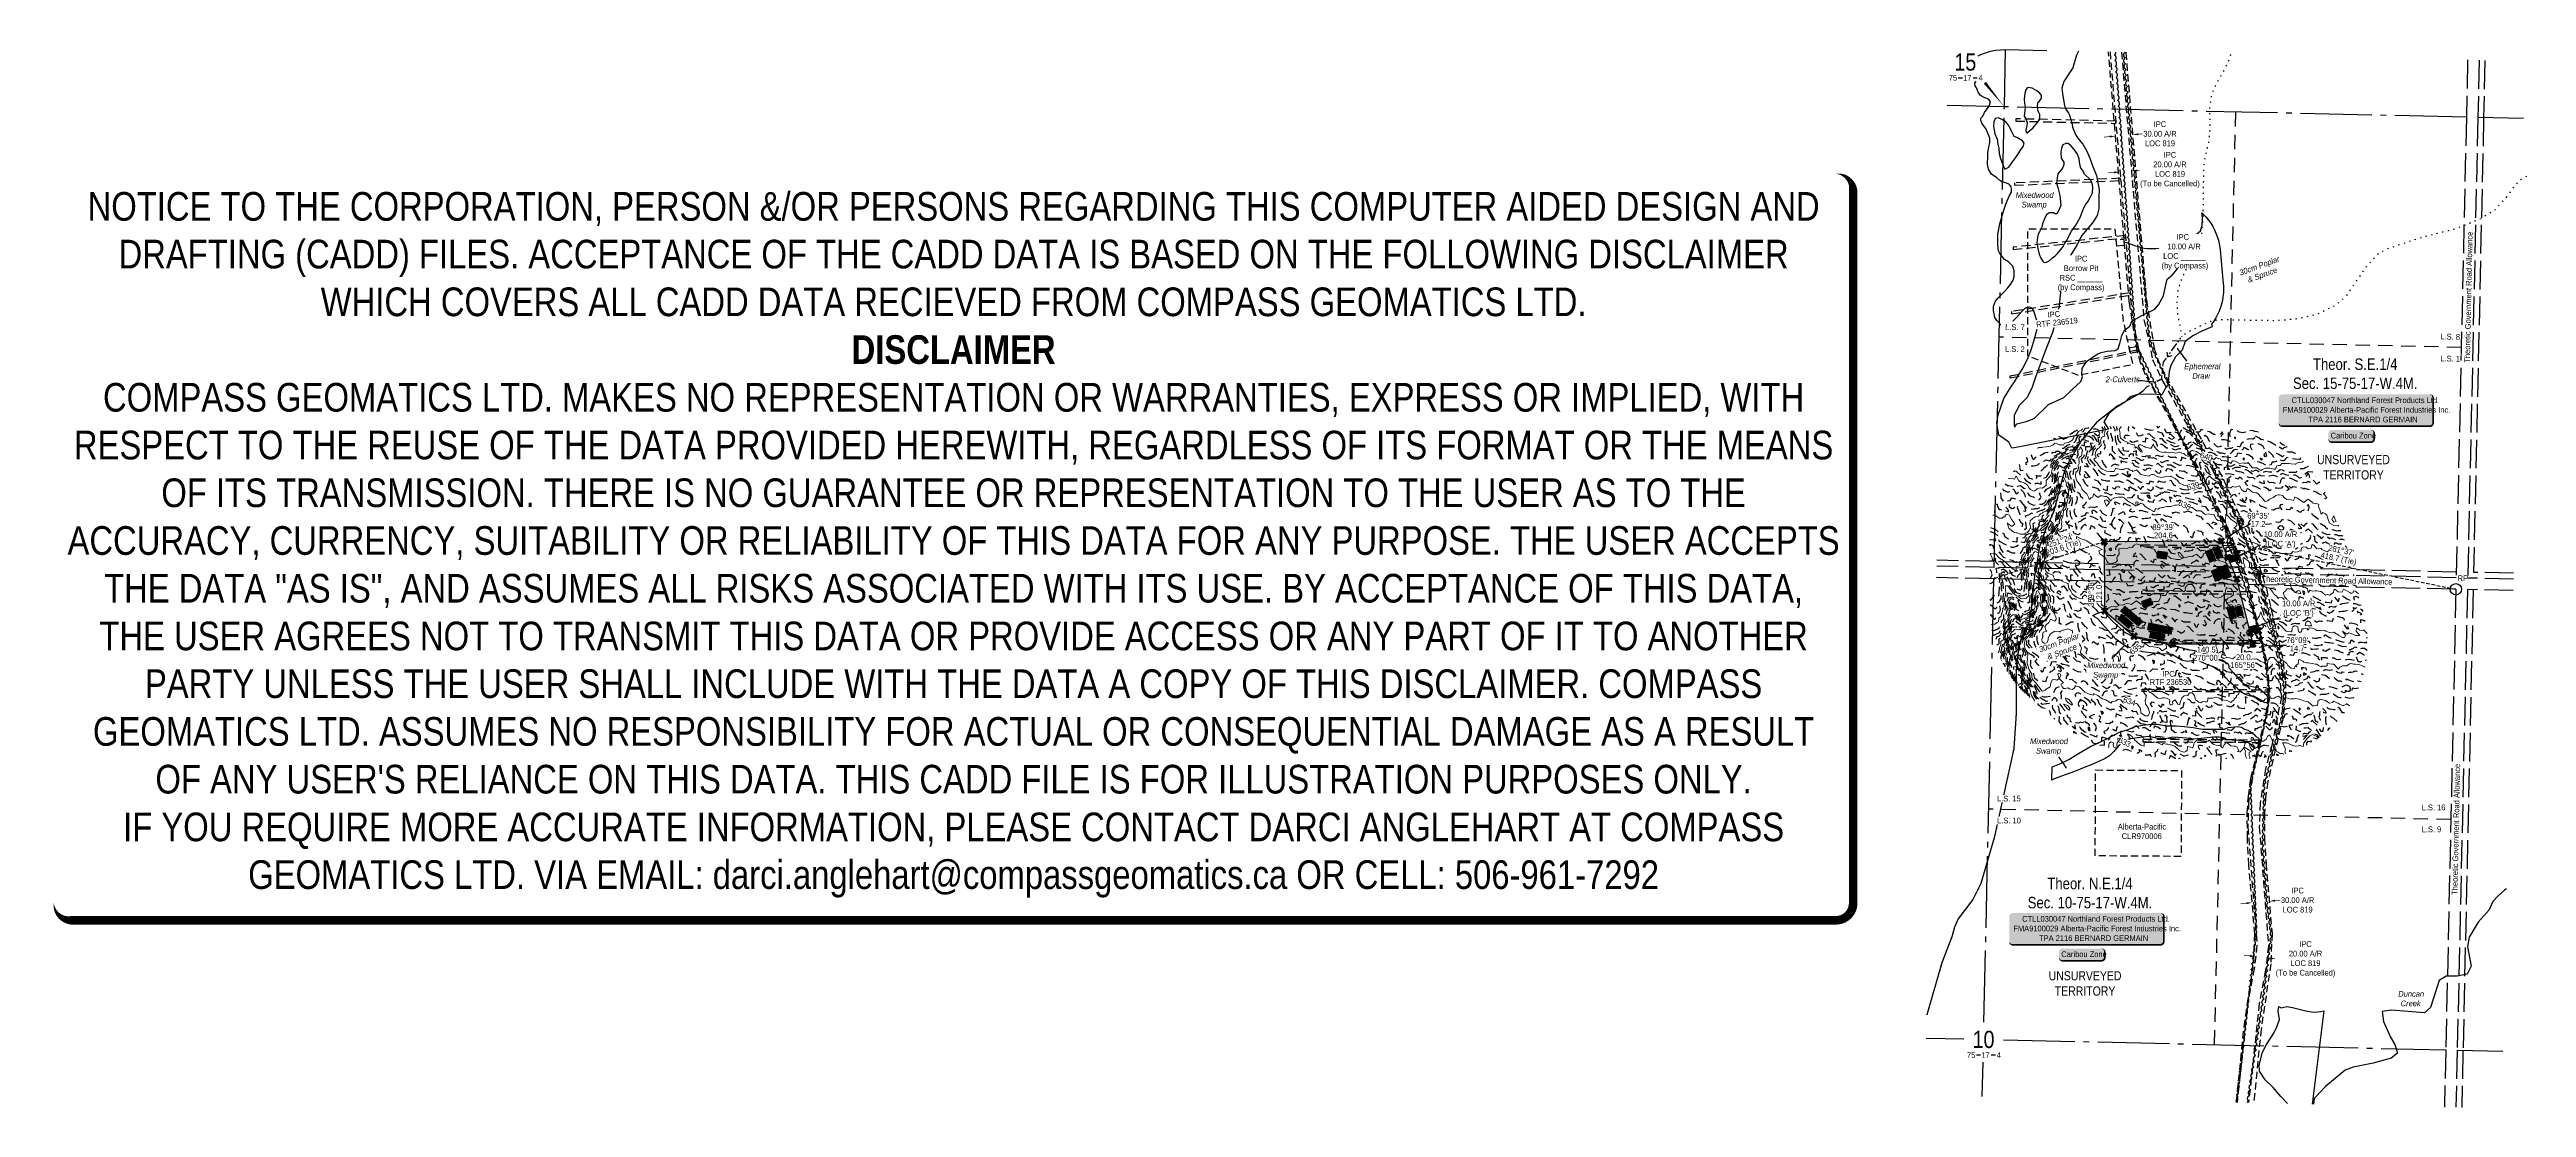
# Model space of a CAD drawing. Extents: x 398383 to 402710, y 6149487 to 6151334.
import ezdxf
from ezdxf.enums import TextEntityAlignment as Align

# ---------------------------------------------------------------- set-up
doc = ezdxf.new("R2010")
doc.units = 0
doc.header["$LTSCALE"] = 5
for name, pattern in [('0', [1, 1, 0]), ('foc-ACCESSROAD', [3.75, 2.5, -1.25]), ('foc-LSD', [8, 5, -3]), ('foc-QUARTERLINE', [33, 25, -3, 2, -3]), ('foc-TIELINE', [1.875, 1.25, -0.625]), ('foc-TOPO-ephemeral', [6.25, 3.125, -0.625, 0.625, -0.625, 0.625, -0.625]), ('foc-UNSURVEYED', [12.5, 10, -2.5]), ('foc-WHEELTRACKS', [2, 0.4, -1.6]), ('HIDDEN2', [4.7625, 3.175, -1.5875])]:
    doc.linetypes.add(name, pattern=pattern)
for name, color, linetype in [('10', 1, 'Continuous'), ('35', 37, 'Continuous'), ('9', 3, 'Continuous'), ('AS-WILDLIFE-BLOCK', 131, 'Continuous'), ('C-AR', 13, 'foc-ACCESSROAD'), ('C-SYMBOL', 7, 'Continuous'), ('C-WS', 13, 'foc-ACCESSROAD'), ('C3D Contour Labels', 250, 'Continuous'), ('C3D Minor Contours', 252, 'Continuous'), ('Contour_Line_Intermediate', 254, 'Continuous'), ('F-WS', 190, 'foc-ACCESSROAD'), ('L-BD', 7, 'Continuous'), ('L-MON', 1, 'Continuous'), ('L-QSEC', 8, 'foc-QUARTERLINE'), ('L-ROAD-T', 7, 'Continuous'), ('L-SECLBL', 7, 'Continuous'), ('L-SECTION-LSD', 7, 'foc-LSD'), ('L-TIE', 7, 'foc-TIELINE'), ('L-UNS-T', 3, 'Continuous'), ('L-USEC', 7, 'foc-UNSURVEYED'), ('P-PROPOSED', 10, 'Continuous'), ('P-PROPOSED-H', 21, 'Continuous'), ('R- CONC', 8, 'Continuous'), ('T-BUSH', 110, '0'), ('T-BUSH-T', 110, 'Continuous'), ('T-DRAW', 143, 'foc-TOPO-ephemeral'), ('T-EXISTING TFA', 220, 'HIDDEN2'), ('T-EXISTING TFA-T', 220, 'Continuous'), ('T-WATER', 160, 'Continuous'), ('T-WATER-P3', 160, 'foc-WHEELTRACKS'), ('T-WATER-T', 170, 'Continuous'), ('WETLAND', 143, 'Continuous'), ('WETLAND-T', 146, 'Continuous')]:
    doc.layers.add(name, color=color, linetype=linetype)
for name, color, linetype, lineweight in [('AS-GENERAL', 48, 'Continuous', 18), ('C-AR-T', 13, 'Continuous', 9), ('F-WS-T', 190, 'Continuous', 9), ('T-TEXT', 48, 'Continuous', 18)]:
    doc.layers.add(name, color=color, linetype=linetype, lineweight=lineweight)
doc.layers.add('DISCLAIMER', color=7, linetype='Continuous', plot=False)
doc.styles.add('100L', font='ARIALN.TTF', dxfattribs={"height": 11})
doc.styles.add('175L', font='ARIALN.TTF', dxfattribs={"height": 20})
doc.styles.add('80', font='ARIALN.TTF', dxfattribs={"height": 10})
doc.styles.add('80CG', font='ARIALN.TTF', dxfattribs={"height": 10})
doc.styles.add('80L', font='ARIALN.TTF', dxfattribs={"height": 10})
doc.styles.add('foc-LtypeFont', font='ARIALN.TTF', dxfattribs={"height": 7.35})
doc.styles.add('SIMPLEX', font='ARIALN.TTF')
doc.styles.get("Standard").update_dxf_attribs({"font": 'ARIALN.TTF'})
doc.linetypes.add('foc-TOPO-flowdirection-NOLINE', pattern='A,0,[">",foc-LtypeFont,S=0.3,R=0,X=0,Y=-0.945],-20,[">",foc-LtypeFont,S=0.3,R=0,X=0,Y=-0.945],0', length=20)
doc.dimstyles.new('Compass 5 000', dxfattribs={"dimscale": 5, "dimtxt": 9, "dimasz": 2, "dimexe": 0.2, "dimexo": 0.0625, "dimgap": 0.5, "dimtad": 0, "dimtih": 1, "dimtoh": 1, "dimzin": 0, "dimdsep": 46, "dimtxsty": '80CG', "dimcen": 0.1, "dimse1": 1, "dimse2": 1, "dimclrd": 256, "dimclrt": 256, "dimaunit": 1, "dimadec": 4, "dimazin": 0, "dimtfac": 0.06, "dimtofl": 0, "dimtmove": 0, "dimatfit": 1, "dimfxl": 0.2, "dimtolj": 1, "dimtzin": 0, "dimlwd": -1, "dimarcsym": 0})

# ---------------------------------------------------------------- blocks, each defined once
blk = doc.blocks.new('L-SECLBL')
at = {"layer": '9', "color": 7}
for p, q in [((-5.1, -27.8), (-12.3, -27.8)), ((20.7, -27.8), (13.5, -27.8))]:
    blk.add_line(p, q, dxfattribs=at)
at = {"layer": '10', "color": 2, "style": 'SIMPLEX'}
blk.add_attdef('SEC', text='', height=30, dxfattribs=at).set_placement((0, 0), align=Align.MIDDLE)
at = {"layer": '10', "color": 5, "style": '80L'}
blk.add_attdef('TWP', text='', height=9.5, dxfattribs=at).set_placement((-14.4, -27.4), align=Align.MIDDLE_RIGHT)
blk.add_attdef('RGE', text='', height=9.5, dxfattribs=at).set_placement((3.6, -27.4), align=Align.MIDDLE_CENTER)
blk.add_attdef('MER', text='', height=9.5, dxfattribs=at).set_placement((23.2, -27.4), align=Align.MIDDLE_LEFT)
blk = doc.blocks.new('*U424')
at = {"layer": '35', "color": 3}
blk.add_circle((0, 0), 10, dxfattribs=at)
at = {"layer": '35', "color": 3, "style": '80'}
blk.add_attdef('RP_001', (3, 14.5), '', height=10, dxfattribs=at)
blk = doc.blocks.new('*U435')
h = blk.add_hatch(color=255)
edge = h.paths.add_edge_path()
edge.add_line((-129, -28.5), (129, -28.5))
edge.add_arc((129, -22.5), 6, 270, 360)
edge.add_line((135, -22.5), (135, 21))
edge.add_arc((129, 21), 6, 0, 90)
edge.add_line((129, 27), (-129, 27))
edge.add_arc((-129, 21), 6, 90, 180)
edge.add_line((-135, 21), (-135, -22.5))
edge.add_arc((-129, -22.5), 6, 180, 270)
at = {"color": 44, "flags": 128}
blk.add_lwpolyline([(-129, -28.5, 3, 3, 0), (129, -28.5, 3, 3, 0.414214), (135, -22.5, 3, 3, 0), (135, 21, 3, 0, 0.414214), (129, 27, 0, 0, 0), (-129, 27, 0, 0, 0.414214), (-135, 21, 0, 0, 0), (-135, -22.5, 0, 3, 0.414214)], format="xyseb", close=True, dxfattribs=at)
at = {"color": 44, "style": '80'}
blk.add_attdef('ENTER_TEXT_001', (-36, -5), '', height=10, dxfattribs=at)
blk = doc.blocks.new('*U437')
h = blk.add_hatch(color=255)
edge = h.paths.add_edge_path()
edge.add_line((-34, -11.5), (34, -11.5))
edge.add_arc((34, -5.5), 6, 270, 360)
edge.add_line((40, -5.5), (40, 4))
edge.add_arc((34, 4), 6, 0, 90)
edge.add_line((34, 10), (-34, 10))
edge.add_arc((-34, 4), 6, 90, 180)
edge.add_line((-40, 4), (-40, -5.5))
edge.add_arc((-34, -5.5), 6, 180, 270)
at = {"color": 131, "flags": 128}
blk.add_lwpolyline([(-34, -11.5, 3, 3, 0), (34, -11.5, 3, 3, 0.414214), (40, -5.5, 3, 3, 0), (40, 4, 3, 0, 0.414214), (34, 10, 0, 0, 0), (-34, 10, 0, 0, 0.414214), (-40, 4, 0, 0, 0), (-40, -5.5, 0, 3, 0.414214)], format="xyseb", close=True, dxfattribs=at)
at = {"color": 131, "style": '80'}
blk.add_attdef('ENTER_TEXT_001', (-36, -5), '', height=10, dxfattribs=at)
blk = doc.blocks.new('TEMP')
h = blk.add_hatch(color=255)
h.dxf.hatch_style = 1
h.paths.add_polyline_path([(0, 0.25), (-0.67, 1.15), (-0.67, 0.67), (-1.15, 0.67), (-0.25, 0), (-1.15, -0.67), (-0.67, -0.67), (-0.67, -1.15), (0, -0.25), (0.67, -1.15), (0.67, -0.67), (1.15, -0.67), (0.25, 0), (1.15, 0.67), (0.67, 0.67), (0.67, 1.15)])
h.paths.add_polyline_path([(0.57, 0.85), (0.57, 0.57), (0.85, 0.57), (0.08, 0), (0.85, -0.57), (0.57, -0.57), (0.57, -0.85), (0, -0.08), (-0.57, -0.85), (-0.57, -0.57), (-0.85, -0.57), (-0.08, 0), (-0.85, 0.57), (-0.57, 0.57), (-0.57, 0.85), (0, 0.08)], flags=16)
h = blk.add_hatch(color=1)
h.dxf.hatch_style = 1
h.paths.add_polyline_path([(0, 0.08), (-0.57, 0.85), (-0.57, 0.57), (-0.85, 0.57), (-0.08, 0), (-0.85, -0.57), (-0.57, -0.57), (-0.57, -0.85), (0, -0.08), (0.57, -0.85), (0.57, -0.57), (0.85, -0.57), (0.08, 0), (0.85, 0.57), (0.57, 0.57), (0.57, 0.85)])
at = {"color": 1}
for p, q in [((-0.08, 0), (0.08, 0)), ((0, 0.08), (0, -0.08))]:
    blk.add_line(p, q, dxfattribs=at)
at = {"color": 255, "flags": 128}
blk.add_lwpolyline([(-0.25, 0), (-1.15, 0.67), (-0.67, 0.67), (-0.67, 1.15), (0, 0.25), (0.67, 1.15), (0.67, 0.67), (1.15, 0.67), (0.25, 0), (1.15, -0.67), (0.67, -0.67), (0.67, -1.15), (0, -0.25), (-0.67, -1.15), (-0.67, -0.67), (-1.15, -0.67)], close=True, dxfattribs=at)
at = {"color": 1, "flags": 128}
blk.add_lwpolyline([(-0.08, 0), (-0.85, 0.57), (-0.57, 0.57), (-0.57, 0.85), (0, 0.08), (0.57, 0.85), (0.57, 0.57), (0.85, 0.57), (0.08, 0), (0.85, -0.57), (0.57, -0.57), (0.57, -0.85), (0, -0.08), (-0.57, -0.85), (-0.57, -0.57), (-0.85, -0.57)], close=True, dxfattribs=at)
blk = doc.blocks.new('*D457')
at = {"layer": 'C-AR-T', "transparency": 16777216}
for p, q in [((402220.9, 6149843.6), (402211, 6149842.7)), ((402270.7, 6149847.9), (402282.6, 6149848.9))]:
    blk.add_line(p, q, dxfattribs=at)
for points in [[(402220.8, 6149845.3), (402221.1, 6149841.9), (402230.9, 6149844.5)], [(402270.6, 6149849.6), (402270.9, 6149846.3), (402260.8, 6149847.1)]]:
    blk.add_solid(points, dxfattribs=at)
at = {"layer": 'C-AR-T', "transparency": 16777216, "insert": (402310.3, 6149848.9), "char_height": 10, "attachment_point": 5, "style": '80CG', "bg_fill": 3, "box_fill_scale": 1.1, "bg_fill_color": 256, "bg_fill_true_color": 13158600, "bg_fill_transparency": 0}
blk.add_mtext('\\A1;IPC\\P30.00 A/R\\PLOC 819', dxfattribs=at)
blk = doc.blocks.new('*D458')
at = {"layer": 'C-AR-T', "transparency": 16777216}
for p, q in [((401982.2, 6151182), (401972.2, 6151181.2)), ((402032, 6151186.2), (402042.3, 6151187))]:
    blk.add_line(p, q, dxfattribs=at)
for points in [[(401982.1, 6151183.7), (401982.3, 6151180.4), (401992.2, 6151182.9)], [(402031.9, 6151187.8), (402032.2, 6151184.5), (402022.1, 6151185.4)]]:
    blk.add_solid(points, dxfattribs=at)
at = {"layer": 'C-AR-T', "transparency": 16777216, "insert": (402069.9, 6151187), "char_height": 10, "attachment_point": 5, "style": '80CG', "bg_fill": 3, "box_fill_scale": 1.1, "bg_fill_color": 256, "bg_fill_true_color": 13158600, "bg_fill_transparency": 0}
blk.add_mtext('\\A1;IPC\\P30.00 A/R\\PLOC 819', dxfattribs=at)
blk = doc.blocks.new('*D459')
at = {"layer": 'C-AR-T', "transparency": 16777216}
for p, q in [((401990.1, 6151119.6), (401980.2, 6151118.8)), ((402030, 6151123), (402039.9, 6151123.8))]:
    blk.add_line(p, q, dxfattribs=at)
for points in [[(401990, 6151121.3), (401990.3, 6151118), (402000.1, 6151120.5)], [(402029.8, 6151124.6), (402030.1, 6151121.3), (402020, 6151122.1)]]:
    blk.add_solid(points, dxfattribs=at)
at = {"layer": 'C-AR-T', "transparency": 16777216, "insert": (402087.3, 6151123.8), "char_height": 10, "attachment_point": 5, "style": '80CG', "bg_fill": 3, "box_fill_scale": 1.1, "bg_fill_color": 256, "bg_fill_true_color": 13158600, "bg_fill_transparency": 0}
blk.add_mtext('\\A1;IPC\\P20.00 A/R\\PLOC 819\\P(To be Cancelled)', dxfattribs=at)
blk = doc.blocks.new('*D460')
at = {"layer": 'C-AR-T', "transparency": 16777216}
for p, q in [((402227.1, 6149751.4), (402217.2, 6149752.6)), ((402266.9, 6149746.8), (402276.8, 6149745.7))]:
    blk.add_line(p, q, dxfattribs=at)
for points in [[(402227.3, 6149753.1), (402226.9, 6149749.7), (402237.1, 6149750.3)], [(402267, 6149748.5), (402266.7, 6149745.2), (402256.9, 6149748)]]:
    blk.add_solid(points, dxfattribs=at)
at = {"layer": 'C-AR-T', "transparency": 16777216, "insert": (402324.1, 6149745.7), "char_height": 10, "attachment_point": 5, "style": '80CG', "bg_fill": 3, "box_fill_scale": 1.1, "bg_fill_color": 256, "bg_fill_true_color": 13158600, "bg_fill_transparency": 0}
blk.add_mtext('\\A1;IPC\\P20.00 A/R\\PLOC 819\\P(To be Cancelled)', dxfattribs=at)
blk = doc.blocks.new('Disclaimer_Legal')
at = {"layer": 'DISCLAIMER', "color": 254, "flags": 128}
blk.add_lwpolyline([(-3613, -1105, 37.5, 37.5, 0), (4096, -1105, 37.5, 37.5, 0.414214), (4171, -1030, 37.5, 37.5, 0), (4171, 2079, 37.5, 0, 0.414214), (4096, 2154, 0, 0, 0), (-3613, 2154, 0, 0, 0.414214), (-3688, 2079, 0, 0, 0), (-3688, -1030, 0, 37.5, 0.414214)], format="xyseb", close=True, dxfattribs=at)
at = {"layer": 'DISCLAIMER', "color": 254, "insert": (242, 534), "char_height": 125, "width": 7717.57, "attachment_point": 5, "style": '80'}
blk.add_mtext('NOTICE TO THE CORPORATION, PERSON &/OR PERSONS REGARDING THIS COMPUTER AIDED DESIGN AND DRAFTING (CADD) FILES. ACCEPTANCE OF THE CADD DATA IS BASED ON THE FOLLOWING DISCLAIMER WHICH COVERS ALL CADD DATA RECIEVED FROM COMPASS GEOMATICS LTD.\\P{\\fArial Narrow|b1|i0|c0|p34;DISCLAIMER}\\PCOMPASS GEOMATICS LTD. MAKES NO REPRESENTATION OR WARRANTIES, EXPRESS OR IMPLIED, WITH RESPECT TO THE REUSE OF THE DATA PROVIDED HEREWITH, REGARDLESS OF ITS FORMAT OR THE MEANS OF ITS TRANSMISSION. THERE IS NO GUARANTEE OR REPRESENTATION TO THE USER AS TO THE ACCURACY, CURRENCY, SUITABILITY OR RELIABILITY OF THIS DATA FOR ANY PURPOSE. THE USER ACCEPTS THE DATA "AS IS", AND ASSUMES ALL RISKS ASSOCIATED WITH ITS USE. BY ACCEPTANCE OF THIS DATA, THE USER AGREES NOT TO TRANSMIT THIS DATA OR PROVIDE ACCESS OR ANY PART OF IT TO ANOTHER PARTY UNLESS THE USER SHALL INCLUDE WITH THE DATA A COPY OF THIS DISCLAIMER. COMPASS GEOMATICS LTD. ASSUMES NO RESPONSIBILITY FOR ACTUAL OR CONSEQUENTIAL DAMAGE AS A RESULT OF ANY USER\'S RELIANCE ON THIS DATA. THIS CADD FILE IS FOR ILLUSTRATION PURPOSES ONLY.\\PIF YOU REQUIRE MORE ACCURATE INFORMATION, PLEASE CONTACT DARCI ANGLEHART AT COMPASS GEOMATICS LTD. VIA EMAIL: darci.anglehart@compassgeomatics.ca OR CELL: 506-961-7292', dxfattribs=at)

msp = doc.modelspace()

# ---------------------------------------------------------------- hatches: boundary and pattern name
at = {"layer": 'P-PROPOSED-H'}
h = msp.add_hatch(color=256, dxfattribs=at)
h.dxf.hatch_style = 1
h.paths.add_polyline_path([(401972.45, 6150474.732), (401973.212, 6150353.799), (402024.675, 6150309.914), (402091.996, 6150296.24), (402232.435, 6150296.236), (402204.04, 6150409.669), (402176.921, 6150475.972)])
h = msp.add_hatch(color=256, dxfattribs=at)
h.dxf.hatch_style = 1
h.paths.add_polyline_path([(402188.572, 6150447.486), (402192.359, 6150438.229), (402207.773, 6150443.966), (402204.714, 6150453.494)])
h = msp.add_hatch(color=256, dxfattribs=at)
h.dxf.hatch_style = 1
h.paths.add_polyline_path([(402239.608, 6150328.89), (402225.153, 6150325.327), (402227.58, 6150315.63), (402241.845, 6150319.146)])

# ---------------------------------------------------------------- linework, layer by layer
at = {"layer": 'AS-GENERAL', "const_width": 0.5, "flags": 128}
for points in [[(402059.194, 6150753.611), (402072.01, 6150759.454)], [(402072.863, 6150757.693), (402060.019, 6150751.89)]]:
    msp.add_lwpolyline(points, dxfattribs=at)
at = {"layer": 'C-AR', "flags": 128}
for points in [[(401993.736, 6150991.2), (402007.993, 6150992.491), (402007.165, 6151002.453), (401992.834, 6151001.155)], [(402015.771, 6150813.083), (402028.795, 6150815.915), (402030.401, 6150806.046), (402017.895, 6150803.315)]]:
    msp.add_lwpolyline(points, close=True, dxfattribs=at)
at = {"layer": 'C3D Minor Contours', "color": 9, "linetype": 'Continuous', "lineweight": 15, "true_color": 0xbfbfbf, "flags": 128}
for points, elevation in [([(401805.041, 6150585.027), (401807.212, 6150585.159), (401811.284, 6150585.54), (401815.926, 6150583.945), (401818.248, 6150588.587), (401818.426, 6150588.945), (401818.784, 6150589.029), (401819.32, 6150588.587), (401820.035, 6150587.336), (401823.4, 6150581.087), (401826.284, 6150579.383), (401828.07, 6150579.302), (401833.784, 6150577.224), (401838.399, 6150573.587), (401841.284, 6150568.23), (401843.783, 6150566.087), (401848.784, 6150563.23), (401851.393, 6150563.479), (401854.237, 6150566.087), (401855.26, 6150567.111), (401856.284, 6150567.696), (401861.137, 6150568.735), (401863.784, 6150568.044), (401867.139, 6150570.232), (401870.867, 6150573.587), (401870.889, 6150573.982), (401870.889, 6150581.087), (401871.081, 6150581.29), (401871.284, 6150581.388), (401877.491, 6150588.587), (401878.784, 6150590.462), (401880.628, 6150594.243), (401880.463, 6150596.087), (401881.528, 6150600.844), (401882.355, 6150603.587), (401882.292, 6150607.579), (401884.998, 6150611.087), (401885.65, 6150611.721), (401886.284, 6150612.587), (401888.562, 6150616.309), (401891.427, 6150618.587), (401892.766, 6150619.606), (401893.784, 6150620.01), (401898.362, 6150621.509), (401901.284, 6150625.016), (401901.978, 6150625.393), (401903.257, 6150626.087), (401907.438, 6150627.434), (401908.784, 6150628.648), (401912.678, 6150629.693), (401916.284, 6150631.602), (401918.159, 6150631.712), (401918.33, 6150633.587), (401921.666, 6150635.705), (401923.784, 6150636.587), (401929.409, 6150635.462), (401931.284, 6150640.51), (401934.884, 6150633.587), (401933.534, 6150631.338), (401933.257, 6150626.087), (401932.754, 6150624.617), (401931.284, 6150623.31), (401928.386, 6150621.485), (401928.015, 6150618.587), (401928.784, 6150613.587), (401928.439, 6150611.087), (401926.923, 6150607.948), (401927.377, 6150603.587), (401927.101, 6150600.27), (401923.784, 6150596.954), (401923.158, 6150596.713), (401923.08, 6150596.087), (401922.498, 6150589.873), (401922.284, 6150588.587), (401923.784, 6150582.16), (401924.722, 6150581.087), (401927.534, 6150577.337), (401930.45, 6150573.587), (401931.284, 6150572.905), (401934.168, 6150566.087), (401938.784, 6150561.472), (401941.783, 6150558.587), (401945.033, 6150552.339), (401945.45, 6150551.087), (401946.284, 6150548.585), (401947.785, 6150549.586), (401949.284, 6150551.087), (401952.533, 6150552.338), (401953.784, 6150558.587), (401961.284, 6150551.665), (401965.197, 6150554.674), (401968.784, 6150554.674), (401973.52, 6150553.851), (401976.284, 6150553.474), (401979.565, 6150551.087), (401983.784, 6150545.463), (401985.962, 6150548.909), (401990.533, 6150551.087), (401990.995, 6150551.376), (401991.284, 6150551.529), (401997.284, 6150552.587), (401998.784, 6150552.287), (402005.085, 6150552.287), (402006.284, 6150552.198), (402007.533, 6150551.087), (402013.784, 6150545.318), (402016.597, 6150543.587), (402021.284, 6150541.169), (402028.101, 6150536.77), (402027.533, 6150543.587), (402028.784, 6150544.421), (402031.784, 6150543.587), (402030.659, 6150537.962), (402036.284, 6150541.979), (402040.213, 6150540.016), (402043.784, 6150536.087), (402051.284, 6150531.848), (402057.052, 6150528.587), (402058.784, 6150527.686), (402059.618, 6150527.753), (402061.035, 6150528.587), (402061.908, 6150532.963), (402066.284, 6150531.351), (402069.284, 6150533.087), (402073.784, 6150534.724), (402075.283, 6150534.588), (402081.284, 6150536.087), (402088.784, 6150536.087), (402096.284, 6150538.765), (402098.489, 6150538.293), (402103.784, 6150539.302), (402106.195, 6150538.498), (402111.284, 6150539.396), (402118.315, 6150536.087), (402118.784, 6150535.73), (402119.361, 6150535.51), (402126.284, 6150534.586), (402133.784, 6150528.587), (402141.284, 6150528.587), (402148.784, 6150522.16), (402153.784, 6150523.587), (402156.284, 6150522.695), (402163.457, 6150521.414), (402163.784, 6150521.556), (402164.856, 6150521.087), (402164.856, 6150520.015), (402168.471, 6150513.587), (402171.284, 6150511.787), (402176.198, 6150511.002), (402178.784, 6150510.327), (402185.033, 6150507.339), (402183.784, 6150513.587), (402184.409, 6150515.462), (402184.706, 6150521.087), (402184.706, 6150522.665), (402186.284, 6150522.851), (402187.483, 6150521.087), (402193.784, 6150513.929), (402194.159, 6150513.587), (402201.284, 6150509.134), (402203.919, 6150506.087), (402204.151, 6150503.22), (402201.284, 6150499.995), (402200.26, 6150499.611), (402198.782, 6150498.587), (402201.284, 6150497.944), (402207.6, 6150491.087), (402208.784, 6150487.337), (402211.431, 6150483.587), (402216.284, 6150479.659), (402223.101, 6150476.087), (402223.784, 6150475.587), (402224.466, 6150475.405), (402231.284, 6150473.587), (402234.408, 6150472.963), (402238.784, 6150471.087), (402242.823, 6150468.587), (402244.616, 6150462.755), (402245.658, 6150461.087), (402246.284, 6150460.487), (402247.118, 6150460.253), (402247.356, 6150461.087), (402248.784, 6150466.087), (402253.784, 6150463.133), (402260.212, 6150461.087), (402261.284, 6150460.253), (402268.342, 6150453.587), (402268.784, 6150453.417), (402268.934, 6150453.437), (402270.286, 6150453.587), (402273.558, 6150456.313), (402276.284, 6150455.73), (402283.101, 6150454.27), (402283.784, 6150454.27), (402290.601, 6150454.27), (402291.284, 6150454.526), (402295.034, 6150453.587), (402298.784, 6150453.319), (402299.201, 6150453.17), (402299.32, 6150453.587), (402302.221, 6150457.65), (402306.284, 6150456.634), (402310.034, 6150457.337), (402313.784, 6150458.676), (402316.485, 6150458.387), (402316.719, 6150461.087), (402317.896, 6150464.475), (402321.284, 6150465.86), (402325.173, 6150464.976), (402328.784, 6150462.495), (402334.201, 6150463.17), (402335.283, 6150468.587), (402335.631, 6150469.24), (402336.284, 6150470.088), (402338.429, 6150468.587), (402343.784, 6150462.339), (402349.139, 6150463.232), (402351.284, 6150462.964), (402352.535, 6150461.087), (402358.784, 6150458.088), (402362.73, 6150457.141), (402366.284, 6150461.087), (402372.599, 6150462.273), (402373.784, 6150462.066), (402377.001, 6150461.087), (402381.284, 6150459.659), (402383.283, 6150459.088), (402388.784, 6150456.432), (402393.439, 6150456.432), (402396.284, 6150457.024), (402398.648, 6150455.547)], 638), ([(401934.752, 6150672.07), (401933.716, 6150671.087), (401932.92, 6150669.451), (401931.284, 6150668.719), (401927.738, 6150667.133), (401924.993, 6150663.587), (401924.466, 6150662.906), (401923.784, 6150662.025), (401920.034, 6150659.837), (401918.695, 6150656.087), (401918.061, 6150654.31), (401916.284, 6150651.868), (401914.339, 6150650.532), (401911.035, 6150648.587), (401909.32, 6150648.051), (401908.784, 6150647.884), (401903.207, 6150646.664), (401901.284, 6150643.23), (401898.285, 6150644.086), (401893.784, 6150644.086), (401888.786, 6150646.085), (401886.284, 6150647.086), (401883.283, 6150644.088), (401878.784, 6150641.665), (401875.034, 6150641.087), (401871.284, 6150640.51), (401865.285, 6150639.586), (401863.784, 6150639.211), (401858.16, 6150639.211), (401856.284, 6150637.87), (401855.881, 6150638.158)], 639), ([(402382.295, 6150501.952), (402381.284, 6150502.963), (402376.035, 6150503.836), (402373.784, 6150502.87), (402368.159, 6150506.087), (402366.284, 6150507.339), (402363.4, 6150513.587), (402362.534, 6150517.337), (402361.127, 6150521.087), (402358.784, 6150523.293), (402354.099, 6150525.773), (402351.284, 6150522.962), (402349.552, 6150528.587), (402349.408, 6150530.463), (402346.999, 6150536.087), (402347.338, 6150539.641), (402343.784, 6150541.281), (402341.058, 6150540.861), (402336.284, 6150542.649), (402335.984, 6150543.287), (402335.842, 6150543.587), (402328.784, 6150549.042), (402321.726, 6150543.587), (402321.584, 6150543.287), (402321.284, 6150543.146), (402319.782, 6150543.587), (402313.784, 6150548.585), (402308.784, 6150551.087), (402306.284, 6150552.589), (402304.782, 6150552.589), (402305.658, 6150551.087), (402303.125, 6150546.746), (402298.784, 6150547.788), (402293.534, 6150548.838), (402291.284, 6150548.44), (402287.193, 6150551.087), (402283.784, 6150555.255), (402278.429, 6150556.443), (402276.284, 6150556.443), (402272.117, 6150555.255), (402268.784, 6150552.589), (402268.158, 6150551.713), (402266.284, 6150551.087), (402262.785, 6150549.586), (402261.284, 6150549.211), (402258.471, 6150546.4), (402253.784, 6150544.839), (402247.535, 6150551.087), (402246.284, 6150552.964), (402241.286, 6150558.587), (402238.784, 6150559.912), (402237.052, 6150560.32), (402231.284, 6150561.4), (402225.926, 6150566.087), (402223.784, 6150567.241), (402222.284, 6150567.587), (402221.785, 6150566.087), (402220.213, 6150562.159), (402216.284, 6150562.337), (402212.355, 6150566.087), (402208.784, 6150572.336), (402204.097, 6150570.774), (402201.284, 6150570.126), (402196.51, 6150570.861), (402193.784, 6150568.59), (402191.281, 6150568.59), (402186.284, 6150570.861), (402183.367, 6150569.004), (402178.784, 6150567.242), (402175.611, 6150570.415), (402177.065, 6150573.587), (402177.45, 6150579.754), (402171.284, 6150579.369), (402166.701, 6150581.087), (402163.784, 6150582.728), (402156.84, 6150588.587), (402156.284, 6150588.953), (402154.92, 6150589.952), (402155.283, 6150588.587), (402151.419, 6150585.952), (402150.83, 6150581.087), (402150.83, 6150579.041), (402148.784, 6150579.356), (402144.539, 6150577.833), (402141.284, 6150575.338), (402139.59, 6150575.281), (402133.784, 6150573.888), (402133.443, 6150573.929), (402132.712, 6150573.587), (402127.784, 6150572.087), (402126.284, 6150571.087), (402120.658, 6150571.713), (402118.784, 6150572.009), (402111.284, 6150573.587), (402103.784, 6150577.087), (402100.926, 6150581.087), (402096.284, 6150584.837), (402089.32, 6150588.587), (402088.784, 6150589.421), (402088.283, 6150589.088), (402081.284, 6150588.587), (402075.147, 6150587.224), (402073.784, 6150586.713), (402066.861, 6150588.01), (402066.284, 6150588.192), (402064.782, 6150588.587), (402058.784, 6150591.92), (402055.034, 6150592.337), (402051.284, 6150590.089), (402050.842, 6150589.029), (402043.784, 6150590.373), (402041.44, 6150590.931), (402036.284, 6150591.963), (402033.111, 6150596.087), (402028.784, 6150599.967), (402022.608, 6150597.412), (402021.284, 6150599.304), (402017.534, 6150599.837), (402013.784, 6150602.686), (402008.095, 6150601.777), (402006.284, 6150600.67), (402001.701, 6150600.67), (401998.784, 6150601.568), (401991.999, 6150602.872), (401991.284, 6150601.085), (401989.856, 6150597.515), (401983.784, 6150597.515), (401982.48, 6150597.391), (401976.284, 6150597.887), (401972.823, 6150599.549), (401968.784, 6150601.201), (401966.159, 6150603.587), (401961.284, 6150610.086), (401960.631, 6150611.087), (401956.284, 6150616.087), (401954.41, 6150618.587), (401958.228, 6150621.643), (401956.861, 6150626.087), (401956.971, 6150630.4), (401958.18, 6150633.587), (401959.705, 6150635.166), (401961.284, 6150637.337), (401963.784, 6150638.587), (401965.197, 6150641.087), (401967.1, 6150642.771), (401966.661, 6150648.587), (401965.823, 6150651.548), (401967.445, 6150656.087), (401968.207, 6150656.664), (401968.784, 6150657.792), (401973.506, 6150658.865), (401972.534, 6150663.587), (401973.628, 6150666.243), (401974.902, 6150671.087), (401973.195, 6150674.176), (401972.646, 6150675.66)], 639), ([(402320.664, 6150615.497), (402318.498, 6150613.873), (402313.784, 6150613.088), (402311.641, 6150613.23), (402307.785, 6150611.087), (402307.118, 6150610.253), (402306.284, 6150610.204), (402299.253, 6150610.618), (402298.784, 6150610.646), (402295.034, 6150611.087), (402291.284, 6150611.588), (402291.049, 6150611.322), (402283.784, 6150611.322), (402283.457, 6150611.414), (402282.712, 6150611.087), (402279.745, 6150607.626), (402276.284, 6150607.873), (402273.426, 6150606.445), (402272.95, 6150603.587), (402271.127, 6150601.244), (402268.784, 6150601.169), (402261.625, 6150603.246), (402261.284, 6150603.246), (402254.437, 6150602.935), (402253.784, 6150603.031), (402249.097, 6150600.775), (402246.284, 6150599.26), (402239.253, 6150603.587), (402238.784, 6150604.123), (402238.389, 6150603.982), (402231.284, 6150603.587), (402224.856, 6150611.087), (402223.784, 6150612.82), (402222.883, 6150611.988), (402216.284, 6150611.713), (402214.92, 6150612.452), (402208.784, 6150611.087), (402201.284, 6150615.373), (402196.668, 6150615.703), (402193.784, 6150611.087), (402186.284, 6150615.861), (402181.51, 6150615.861), (402178.784, 6150616.713), (402176.91, 6150616.713), (402175.785, 6150618.587), (402172.534, 6150619.837), (402171.284, 6150619.803), (402168.07, 6150621.801), (402164.856, 6150618.587), (402164.361, 6150618.01), (402163.784, 6150618.309), (402163.033, 6150618.587), (402156.284, 6150623.41), (402151.783, 6150623.088), (402148.784, 6150623.945), (402143.16, 6150626.087), (402141.284, 6150627.16), (402139.407, 6150627.964), (402133.784, 6150632.087), (402128.16, 6150633.587), (402126.284, 6150634.839), (402125.842, 6150634.029), (402124.616, 6150633.587), (402121.701, 6150630.67), (402121.701, 6150626.087), (402120.478, 6150624.394), (402118.784, 6150624.212), (402114.408, 6150626.087), (402111.284, 6150628.765), (402108.16, 6150629.212), (402103.784, 6150631.201), (402100.154, 6150629.717), (402096.284, 6150629.143), (402091.127, 6150631.244), (402088.784, 6150630.704), (402085.034, 6150629.837), (402081.284, 6150631.187), (402076.561, 6150630.81), (402073.784, 6150630.703), (402066.966, 6150633.587), (402066.284, 6150633.914), (402059.937, 6150641.087), (402058.784, 6150644.837), (402056.91, 6150642.962), (402056.058, 6150641.087), (402054.201, 6150638.17), (402051.284, 6150637.998), (402045.035, 6150639.836), (402043.784, 6150639.836), (402042.283, 6150641.087), (402036.284, 6150643.696), (402033.675, 6150643.696), (402031.668, 6150641.087), (402036.284, 6150635.634), (402038.016, 6150633.587), (402038.786, 6150631.086), (402036.284, 6150631.855), (402035.305, 6150633.587), (402028.784, 6150639.588), (402025.9, 6150638.204), (402026.701, 6150641.087), (402024.766, 6150644.569), (402021.284, 6150643.723), (402014.785, 6150647.586), (402013.784, 6150644.837), (402012.533, 6150648.587), (402006.284, 6150651.266), (402001.092, 6150656.087), (401999.856, 6150662.515), (402000.285, 6150663.587), (401998.784, 6150671.087), (402002.083, 6150675.288), (402002.106, 6150675.839)], 640), ([(402094.184, 6150676.397), (402096.284, 6150674.086), (402098.784, 6150676.087), (402098.75, 6150676.424)], 641), ([(401777.733, 6150521.087), (401781.284, 6150521.087), (401780.783, 6150528.587), (401780.748, 6150529.123), (401781.284, 6150529.338), (401781.701, 6150528.587), (401781.784, 6150528.087), (401781.284, 6150521.087), (401788.784, 6150516.087), (401794.034, 6150515.837), (401796.284, 6150518.088), (401799.283, 6150518.088), (401799.617, 6150521.087), (401802.08, 6150522.792), (401803.784, 6150522.38), (401807.193, 6150521.087), (401810.033, 6150514.839), (401810.212, 6150513.587), (401811.284, 6150512.753), (401816.285, 6150506.087), (401813.785, 6150503.587), (401811.284, 6150501.471), (401804.618, 6150506.087), (401803.784, 6150507.16), (401802.712, 6150507.16), (401803.283, 6150506.087), (401803.784, 6150503.587), (401805.929, 6150498.587), (401811.284, 6150493.902), (401815.784, 6150491.087), (401818.784, 6150490.204), (401819.722, 6150490.149), (401826.284, 6150487.626), (401829.498, 6150487.873), (401833.784, 6150488.032), (401835.034, 6150489.837), (401838.367, 6150491.087), (401839.693, 6150492.678), (401841.284, 6150494.176), (401842.599, 6150497.272), (401843.962, 6150498.587), (401842.647, 6150504.724), (401842.437, 6150506.087), (401843.284, 6150511.587), (401845.9, 6150513.587), (401847.154, 6150515.217), (401848.784, 6150516.265), (401851.853, 6150518.019), (401856.284, 6150518.719), (401858.015, 6150519.357), (401858.652, 6150521.087), (401861.218, 6150523.653), (401863.784, 6150524.569), (401866.034, 6150526.337), (401871.284, 6150527.818), (401871.819, 6150528.587), (401873.283, 6150530.587), (401876.358, 6150536.087), (401877.534, 6150537.337), (401878.784, 6150541.244), (401879.419, 6150543.587), (401881.784, 6150548.087), (401883.976, 6150551.087), (401884.705, 6150552.666), (401885.602, 6150558.587), (401885.721, 6150559.15), (401886.284, 6150559.634), (401890.034, 6150562.337), (401891.152, 6150566.087), (401891.641, 6150568.23), (401891.565, 6150573.587), (401891.839, 6150575.532), (401892.053, 6150581.087), (401891.909, 6150582.962), (401893.516, 6150588.587), (401893.484, 6150588.888), (401893.784, 6150589.47), (401896.286, 6150588.587), (401901.284, 6150587.388), (401904.708, 6150581.087), (401906.715, 6150575.656), (401905.926, 6150573.587), (401908.784, 6150569.587), (401909.674, 6150566.087), (401909.813, 6150565.058), (401910.058, 6150558.587), (401910.082, 6150557.289), (401909.422, 6150551.087), (401909.481, 6150550.39), (401908.784, 6150548.781), (401907.761, 6150544.61), (401907.776, 6150543.587), (401907.053, 6150541.856), (401906.071, 6150536.087), (401905.098, 6150532.274), (401901.284, 6150528.829), (401901.199, 6150528.673), (401901.17, 6150528.587), (401900.65, 6150521.721), (401900.435, 6150521.087), (401899.125, 6150515.747), (401897.97, 6150513.587), (401898.52, 6150508.851), (401897.896, 6150506.087), (401898.18, 6150501.691), (401897.684, 6150498.587), (401896.162, 6150496.209), (401893.784, 6150495.72), (401891.534, 6150493.338), (401890.503, 6150491.087), (401893.784, 6150485.838), (401896.195, 6150483.587), (401901.284, 6150477.649), (401908.409, 6150476.463), (401908.784, 6150476.482), (401911.284, 6150476.087), (401916.284, 6150474.836), (401917.285, 6150475.086), (401923.784, 6150476.087), (401923.784, 6150483.587), (401931.284, 6150480.179), (401936.639, 6150478.232), (401938.784, 6150477.964), (401941.784, 6150476.087), (401946.284, 6150473.273), (401953.784, 6150468.587), (401961.284, 6150465.37), (401968.784, 6150461.087), (401963.283, 6150459.088), (401965.034, 6150453.587), (401968.784, 6150450.641), (401974.58, 6150446.087), (401976.284, 6150441.92), (401978.783, 6150438.587), (401983.784, 6150436.187), (401985.784, 6150436.587), (401991.284, 6150438.261), (401991.519, 6150438.353), (401991.966, 6150438.587), (401995.66, 6150441.712), (401994.671, 6150446.087), (401995.515, 6150449.357), (401998.784, 6150453.587), (401997.98, 6150461.087), (401998.101, 6150461.77), (401998.784, 6150462.412), (402004.618, 6150462.753), (402006.284, 6150463.23), (402012.052, 6150462.82), (402013.784, 6150463.339), (402017.284, 6150465.088), (402021.284, 6150464.617), (402024.66, 6150468.587), (402028.784, 6150471.248), (402035.658, 6150468.587), (402036.284, 6150468.01), (402036.82, 6150468.051), (402043.784, 6150465.327), (402047.534, 6150464.837), (402051.284, 6150464.348), (402058.248, 6150461.623), (402058.784, 6150461.665), (402060.659, 6150461.087), (402060.659, 6150459.212), (402065.099, 6150453.587), (402066.284, 6150451.086), (402067.892, 6150451.979), (402073.784, 6150451.244), (402075.757, 6150451.614), (402081.284, 6150451.338), (402088.283, 6150446.087), (402088.784, 6150445.587), (402089.32, 6150445.551), (402096.284, 6150444.323), (402098.59, 6150443.781), (402103.784, 6150443.781), (402105.548, 6150444.323), (402109.782, 6150446.087), (402103.784, 6150448.813), (402101.839, 6150453.587), (402101.765, 6150455.607), (402103.784, 6150456.087), (402106.547, 6150453.587), (402111.284, 6150446.665), (402117.283, 6150447.589), (402118.784, 6150448.134), (402123.07, 6150449.301), (402126.284, 6150449.087), (402128.985, 6150450.887), (402133.784, 6150453.146), (402141.284, 6150446.087), (402145.034, 6150449.837), (402145.57, 6150453.587), (402147.378, 6150454.993), (402148.784, 6150454.951), (402150.584, 6150453.587), (402153.285, 6150449.086), (402153.785, 6150446.087), (402156.284, 6150443.781), (402159.01, 6150443.361), (402163.784, 6150441.212), (402168.024, 6150441.848), (402171.284, 6150443.274), (402174.283, 6150441.587), (402178.784, 6150440.165), (402183.781, 6150438.587), (402186.284, 6150436.443), (402189.408, 6150431.087), (402193.784, 6150428.17), (402196.067, 6150428.804), (402201.284, 6150429.302), (402202.726, 6150429.645), (402208.784, 6150428.669), (402212.193, 6150427.679), (402216.284, 6150428.587), (402218.084, 6150429.287), (402218.33, 6150431.087), (402216.284, 6150436.711), (402215.631, 6150438.587), (402215.706, 6150439.165), (402215.213, 6150446.087), (402215.474, 6150446.898), (402216.284, 6150447.45), (402217.318, 6150446.087), (402223.784, 6150441.514), (402225.965, 6150438.587), (402226.392, 6150435.979), (402226.392, 6150431.087), (402231.284, 6150425.462), (402237.052, 6150423.587), (402238.784, 6150423.287), (402245.212, 6150416.087), (402245.369, 6150409.502), (402240.516, 6150408.587), (402244.409, 6150402.962), (402245.909, 6150401.087), (402246.284, 6150400.761), (402248.159, 6150399.212), (402253.784, 6150396.089), (402261.284, 6150393.587), (402267.356, 6150386.087), (402268.784, 6150383.781), (402274.408, 6150378.587), (402276.284, 6150375.37), (402277.41, 6150377.461), (402283.784, 6150376.631), (402289.58, 6150371.087), (402291.284, 6150367.337), (402292.784, 6150369.588), (402293.627, 6150371.087), (402291.284, 6150374.496), (402287.534, 6150378.587), (402285.66, 6150384.211), (402285.929, 6150386.087), (402288.94, 6150388.431), (402291.284, 6150392.336), (402292.356, 6150392.515), (402298.784, 6150392.515), (402306.284, 6150386.087), (402299.466, 6150393.587), (402298.784, 6150394.66), (402297.053, 6150401.087), (402294.283, 6150405.588), (402298.784, 6150402.493), (402306.284, 6150401.087), (402313.784, 6150397.117), (402318.285, 6150396.587), (402321.284, 6150395.039), (402322.95, 6150395.254), (402325.785, 6150393.587), (402327.75, 6150392.553), (402328.784, 6150386.087), (402332.117, 6150390.255), (402336.284, 6150388.587), (402340.695, 6150389.176), (402343.784, 6150388.851), (402349.783, 6150387.589), (402351.284, 6150387.963), (402353.786, 6150386.087), (402358.784, 6150381.586), (402362.534, 6150382.337), (402366.284, 6150381.235), (402368.945, 6150383.426), (402373.158, 6150386.087), (402373.283, 6150386.588), (402373.784, 6150389.837), (402375.286, 6150392.085), (402381.284, 6150387.391), (402388.409, 6150386.463), (402388.784, 6150388.587), (402390.285, 6150392.086), (402396.284, 6150388.696), (402401.285, 6150386.087), (402403.784, 6150384.588), (402404.937, 6150384.934), (402407.117, 6150386.087), (402408.16, 6150389.212), (402411.284, 6150388.17), (402413.489, 6150386.087), (402416.456, 6150384.406)], 637), ([(401772.733, 6150441.325), (401773.784, 6150441.588), (401777.697, 6150442.174), (401776.596, 6150446.087), (401773.784, 6150453.01), (401773.158, 6150453.587), (401773.484, 6150453.888), (401773.784, 6150454.338), (401779.92, 6150454.952), (401781.284, 6150454.24), (401782.285, 6150453.587), (401788.784, 6150446.623), (401789.226, 6150446.087), (401796.284, 6150441.95), (401800.347, 6150438.587), (401803.784, 6150434.659), (401808.784, 6150431.087), (401811.284, 6150428.41), (401818.784, 6150423.587), (401818.784, 6150431.087), (401825.035, 6150432.337), (401823.784, 6150438.587), (401824.58, 6150440.291), (401826.284, 6150440.291), (401829.596, 6150442.775), (401832.08, 6150446.087), (401832.188, 6150447.683), (401833.784, 6150449.087), (401834.994, 6150452.378), (401835.515, 6150453.587), (401836.476, 6150458.395), (401836.701, 6150461.087), (401837.657, 6150464.714), (401840.078, 6150468.587), (401840.395, 6150469.476), (401841.284, 6150470.697), (401843.313, 6150474.058), (401844.666, 6150476.087), (401845.907, 6150478.964), (401848.784, 6150482.861), (401849.13, 6150483.241), (401849.409, 6150483.587), (401853.406, 6150486.465), (401854.807, 6150491.087), (401855.258, 6150492.114), (401856.284, 6150492.893), (401859.989, 6150494.883), (401862.969, 6150498.587), (401863.291, 6150499.081), (401863.784, 6150499.549), (401867.769, 6150502.103), (401871.284, 6150505.016), (401872.493, 6150506.087), (401878.784, 6150511.358), (401883.54, 6150506.087), (401881.316, 6150503.555), (401879.689, 6150498.587), (401879.44, 6150497.931), (401879.918, 6150491.087), (401879.74, 6150490.131), (401878.784, 6150489.435), (401873.71, 6150483.587), (401871.284, 6150478.873), (401870.05, 6150477.322), (401870.137, 6150476.087), (401871.181, 6150468.69), (401871.14, 6150468.587), (401870.867, 6150461.504), (401870.975, 6150461.087), (401869.75, 6150455.121), (401869.175, 6150453.587), (401868.096, 6150449.275), (401868.319, 6150446.087), (401868.023, 6150441.848), (401866.596, 6150438.587), (401866.998, 6150435.373), (401866.669, 6150431.087), (401870.035, 6150424.837), (401870.375, 6150423.587), (401871.284, 6150422.516), (401874.442, 6150419.245), (401878.784, 6150417.831), (401883.195, 6150416.087), (401883.659, 6150413.462), (401886.284, 6150408.587), (401893.784, 6150408.587), (401901.284, 6150404.674), (401907.283, 6150402.589), (401908.784, 6150401.988), (401909.65, 6150401.087), (401909.65, 6150400.221), (401910.894, 6150393.587), (401913.978, 6150388.394), (401915.213, 6150386.087), (401916.284, 6150383.945), (401923.101, 6150378.587), (401923.784, 6150378.367), (401924.41, 6150377.962), (401931.284, 6150375.212), (401934.219, 6150375.652), (401934.66, 6150378.587), (401936.909, 6150380.462), (401938.784, 6150382.174), (401942.371, 6150378.587), (401946.284, 6150374.302), (401951.284, 6150373.587), (401953.784, 6150375.588), (401956.034, 6150371.087), (401961.284, 6150365.837), (401963.015, 6150363.587), (401968.784, 6150358.23), (401975.45, 6150356.087), (401976.284, 6150355.67), (401976.61, 6150355.761), (401976.679, 6150356.087), (401980.716, 6150359.155), (401983.784, 6150361.279), (401985.659, 6150361.712), (401991.284, 6150360.952), (401993.85, 6150361.021), (401998.248, 6150363.587), (401991.284, 6150370.551), (401990.601, 6150371.087), (401990.533, 6150371.838), (401991.284, 6150372.16), (401991.679, 6150371.087), (401998.784, 6150363.982), (402005.212, 6150364.66), (402006.284, 6150364.611), (402010.737, 6150366.634), (402013.784, 6150367.198), (402019.618, 6150365.253), (402021.284, 6150366.086), (402027.95, 6150371.087), (402028.784, 6150371.4), (402029.32, 6150371.087), (402036.284, 6150365.67), (402040.184, 6150367.187), (402043.784, 6150366.92), (402047.663, 6150367.208), (402050.815, 6150371.087), (402050.815, 6150371.556), (402051.284, 6150371.588), (402053.159, 6150371.087), (402058.784, 6150369.586), (402059.535, 6150370.337), (402066.284, 6150370.57), (402066.725, 6150370.646), (402067.648, 6150371.087), (402069.813, 6150375.058), (402071.285, 6150378.587), (402070.034, 6150382.337), (402073.784, 6150381.086), (402079.237, 6150380.634), (402081.284, 6150383.087), (402081.937, 6150385.435), (402082.785, 6150386.087), (402086.056, 6150388.815), (402088.784, 6150389.421), (402092.95, 6150389.421), (402096.284, 6150392.753), (402096.753, 6150393.118), (402103.784, 6150393.118), (402106.284, 6150391.087), (402111.284, 6150387.242), (402114.583, 6150390.288), (402113.945, 6150393.587), (402115.592, 6150396.779), (402118.784, 6150400.108), (402119.91, 6150399.961), (402126.284, 6150399.961), (402131.006, 6150393.587), (402131.596, 6150388.275), (402128.535, 6150386.087), (402133.784, 6150379.526), (402137.065, 6150382.806), (402141.284, 6150386.087), (402148.784, 6150380.462), (402150.392, 6150384.479), (402151.035, 6150386.087), (402151.035, 6150391.336), (402156.284, 6150389.004), (402158.472, 6150386.087), (402163.784, 6150378.587), (402171.284, 6150375.909), (402177.533, 6150378.587), (402178.784, 6150379.742), (402183.125, 6150381.746), (402183.94, 6150386.087), (402184.201, 6150388.17), (402185.283, 6150393.587), (402185.346, 6150394.526), (402186.284, 6150394.302), (402190.034, 6150393.587), (402193.784, 6150392.797), (402198.506, 6150386.087), (402198.034, 6150381.838), (402193.784, 6150378.587), (402188.592, 6150376.279), (402186.284, 6150372.588), (402182.534, 6150374.837), (402185.401, 6150371.087), (402186.284, 6150369.42), (402190.034, 6150363.587), (402193.784, 6150360.962), (402199.616, 6150357.755), (402201.284, 6150356.921), (402207.95, 6150356.921), (402208.784, 6150357.964), (402212.534, 6150359.837), (402216.284, 6150358.587), (402222.712, 6150356.087), (402223.784, 6150354.585), (402225.286, 6150354.585), (402231.284, 6150350.087), (402232.862, 6150348.587), (402235.034, 6150344.837), (402232.786, 6150341.087), (402238.784, 6150338.361), (402240.362, 6150339.509), (402240.658, 6150341.087), (402242.951, 6150344.42), (402244.706, 6150348.587), (402244.706, 6150350.165), (402246.284, 6150352.337), (402247.034, 6150348.587), (402248.048, 6150346.823), (402249.884, 6150341.087), (402253.784, 6150336.212), (402256.873, 6150333.587), (402256.409, 6150330.962), (402258.718, 6150326.087), (402261.284, 6150321.656), (402263.721, 6150323.65), (402268.784, 6150323.65), (402272.034, 6150322.837), (402271.492, 6150326.087), (402272.273, 6150330.099), (402276.284, 6150332.036), (402283.183, 6150326.087), (402283.784, 6150325.015), (402290.212, 6150318.587), (402291.284, 6150317.962), (402291.82, 6150318.051), (402298.784, 6150317.588), (402299.983, 6150317.388), (402300.212, 6150318.587), (402300.972, 6150323.899), (402302.065, 6150326.087), (402304.676, 6150327.695), (402306.284, 6150328.133), (402310.503, 6150326.087), (402311.106, 6150321.265), (402312.08, 6150318.587), (402313.784, 6150316.244), (402315.757, 6150316.614), (402316.908, 6150318.587), (402317.534, 6150322.337), (402321.284, 6150322.626), (402326.533, 6150323.836), (402328.784, 6150320.462), (402330.516, 6150324.355), (402336.284, 6150323.945), (402340.567, 6150321.804), (402343.784, 6150319.773), (402350.45, 6150319.421), (402351.284, 6150320.464), (402357.712, 6150319.66), (402358.784, 6150319.338), (402359.856, 6150318.587), (402366.284, 6150315.94), (402369.283, 6150315.588), (402373.784, 6150316.711), (402378.284, 6150314.087), (402381.284, 6150312.242), (402382.535, 6150311.087), (402388.784, 6150307.516), (402392.193, 6150307.679), (402394.142, 6150311.087), (402388.784, 6150318.587), (402396.284, 6150313.394), (402399.499, 6150315.372), (402403.784, 6150314.687), (402411.284, 6150311.087), (402418.784, 6150311.087), (402412.356, 6150318.587), (402413.16, 6150324.211), (402418.784, 6150320.544), (402425.158, 6150319.713), (402426.284, 6150320.634), (402427.691, 6150318.587), (402431.552, 6150314.174)], 636), ([(401772.922, 6150411.414), (401773.784, 6150411.587), (401776.853, 6150416.087), (401774.785, 6150422.586), (401775.929, 6150423.587), (401773.784, 6150424.742), (401772.827, 6150426.435)], 636), ([(401774.697, 6150330.111), (401776.668, 6150330.704), (401781.284, 6150330.704), (401783.07, 6150331.802), (401785.451, 6150333.587), (401787.75, 6150334.621), (401788.495, 6150341.087), (401788.556, 6150341.315), (401788.784, 6150341.529), (401792.534, 6150344.837), (401793.228, 6150348.587), (401794.366, 6150350.506), (401795.1, 6150356.087), (401794.878, 6150357.493), (401796.284, 6150359.301), (401797.461, 6150362.411), (401797.284, 6150363.587), (401798.212, 6150369.159), (401798.427, 6150371.087), (401798.427, 6150376.445), (401799.284, 6150378.587), (401800.034, 6150382.337), (401800.686, 6150386.087), (401800.13, 6150389.741), (401800.13, 6150393.587), (401799.712, 6150397.659), (401803.784, 6150397.659), (401806.882, 6150393.587), (401811.284, 6150387.631), (401812.401, 6150386.087), (401818.784, 6150380.824), (401823.034, 6150378.587), (401826.284, 6150375.54), (401829.895, 6150374.976), (401833.784, 6150375.86), (401836.393, 6150375.979), (401838.4, 6150378.587), (401840.347, 6150379.525), (401840.515, 6150386.087), (401840.57, 6150386.801), (401839.6, 6150393.587), (401839.784, 6150395.087), (401839.895, 6150401.087), (401839.141, 6150403.23), (401837.69, 6150408.587), (401837.321, 6150412.125), (401836.909, 6150416.087), (401837.083, 6150420.288), (401836.839, 6150423.587), (401837.146, 6150427.725), (401838.54, 6150431.087), (401839.721, 6150432.65), (401840.261, 6150438.587), (401840.602, 6150439.269), (401841.284, 6150440.765), (401844.179, 6150443.193), (401845.121, 6150446.087), (401846.565, 6150448.306), (401848.495, 6150453.587), (401848.525, 6150453.846), (401848.784, 6150455.088), (401851.942, 6150457.929), (401856.284, 6150456.087), (401857.553, 6150453.587), (401857.682, 6150452.189), (401856.726, 6150446.087), (401856.569, 6150445.802), (401856.659, 6150438.587), (401856.641, 6150438.23), (401856.284, 6150435.588), (401855.186, 6150432.185), (401855.1, 6150431.087), (401853.89, 6150425.981), (401853.784, 6150423.587), (401856.284, 6150418.696), (401857.207, 6150416.087), (401859.086, 6150411.39), (401859.215, 6150408.587), (401860.838, 6150404.033), (401861.747, 6150401.087), (401863.784, 6150397.788), (401867.602, 6150393.587), (401869.784, 6150387.587), (401870.488, 6150386.087), (401871.284, 6150383.987), (401873.361, 6150380.664), (401874.498, 6150378.587), (401874.394, 6150374.197), (401874.471, 6150371.087), (401875.81, 6150368.113), (401877.847, 6150363.587), (401878.034, 6150362.837), (401878.784, 6150360.704), (401879.916, 6150356.087), (401885.45, 6150349.421), (401885.783, 6150348.587), (401886.284, 6150347.753), (401888.427, 6150341.087), (401888.353, 6150339.018), (401886.284, 6150336.086), (401882.001, 6150337.87), (401878.784, 6150339.211), (401875.408, 6150333.587), (401871.284, 6150329.659), (401869.784, 6150327.587), (401868.94, 6150326.087), (401871.284, 6150319.27), (401871.966, 6150319.27), (401871.91, 6150318.587), (401871.284, 6150318.146), (401865.83, 6150316.542), (401864.618, 6150311.087), (401865.929, 6150308.943), (401863.784, 6150306.087), (401863.206, 6150304.165), (401863.283, 6150303.587), (401863.784, 6150299.837), (401871.284, 6150296.087), (401874.408, 6150303.587), (401874.693, 6150306.996), (401876.738, 6150311.087), (401878.784, 6150313.735), (401881.73, 6150315.641), (401886.284, 6150318.587), (401893.784, 6150317.872), (401895.66, 6150316.711), (401896.286, 6150318.587), (401899.784, 6150320.087), (401901.284, 6150320.462), (401905.783, 6150321.588), (401908.784, 6150322.337), (401915.45, 6150319.421), (401916.284, 6150320.089), (401916.82, 6150318.587), (401917.118, 6150317.753), (401917.785, 6150311.087), (401918.786, 6150308.585), (401919.501, 6150303.587), (401923.784, 6150301.281), (401929.408, 6150296.087), (401931.284, 6150292.87), (401932.783, 6150288.587), (401931.284, 6150282.589), (401930.783, 6150281.087), (401931.284, 6150280.89), (401938.784, 6150273.587), (401946.284, 6150266.954), (401948.33, 6150266.087), (401953.784, 6150263.479), (401959.237, 6150260.634), (401961.284, 6150260.32), (401963.16, 6150258.587), (401968.784, 6150253.765), (401976.284, 6150251.087), (401977.588, 6150257.284), (401981.281, 6150258.587), (401982.901, 6150259.47), (401983.784, 6150259.952), (401986.195, 6150263.676), (401988.606, 6150266.087), (401987.875, 6150269.496), (401986.284, 6150273.587), (401987.823, 6150277.049), (401991.284, 6150276.49), (401996.578, 6150273.587), (401997.712, 6150267.16), (401996.639, 6150266.087), (401998.784, 6150265.015), (401999.939, 6150264.932), (401999.939, 6150266.087), (402001.127, 6150271.244), (402000.658, 6150273.587), (401998.784, 6150279.836), (401998.409, 6150281.087), (401998.389, 6150281.482), (401998.784, 6150282.962), (402000.108, 6150287.263), (402006.284, 6150286.921), (402012.282, 6150282.589), (402013.784, 6150281.445), (402015.035, 6150281.087), (402021.284, 6150279.878), (402023.257, 6150281.087), (402024.583, 6150285.288), (402028.784, 6150288.587), (402032.784, 6150292.087), (402036.284, 6150291.212), (402041.159, 6150291.212), (402042.377, 6150296.087), (402042.846, 6150297.026), (402043.784, 6150297.111), (402045.285, 6150296.087), (402051.284, 6150291.588), (402054.884, 6150292.487), (402058.784, 6150291.373), (402064.895, 6150289.976), (402066.284, 6150289.976), (402068.784, 6150288.587), (402071.578, 6150286.382), (402073.784, 6150284.421), (402081.284, 6150288.587), (402080.631, 6150296.087), (402080.748, 6150296.623), (402081.284, 6150297.452), (402082.648, 6150296.087), (402088.784, 6150289.338), (402093.285, 6150291.587), (402091.381, 6150296.087), (402089.574, 6150302.797), (402091.286, 6150303.587), (402093.558, 6150306.313), (402096.284, 6150305.73), (402099.283, 6150303.587), (402103.784, 6150301.219), (402107.875, 6150299.496), (402111.284, 6150302.336), (402115.034, 6150299.837), (402118.784, 6150297.026), (402123.558, 6150298.813), (402126.284, 6150299.086), (402130.785, 6150299.086), (402133.784, 6150298.813), (402136.51, 6150296.087), (402141.284, 6150292.588), (402144.047, 6150293.324), (402143.784, 6150296.087), (402144.219, 6150300.652), (402148.784, 6150301.087), (402155.346, 6150296.087), (402156.284, 6150295.149), (402156.937, 6150295.435), (402157.785, 6150296.087), (402160.034, 6150299.837), (402160.9, 6150303.587), (402162.284, 6150305.087), (402163.784, 6150305.029), (402166.462, 6150303.587), (402167.534, 6150299.837), (402168.4, 6150296.087), (402167.313, 6150292.558), (402169.034, 6150288.587), (402170.631, 6150281.74), (402168.781, 6150281.087), (402171.284, 6150280.253), (402174.284, 6150281.087), (402176.908, 6150282.963), (402178.784, 6150283.339), (402179.685, 6150281.988), (402182.001, 6150281.087), (402184.409, 6150275.462), (402178.784, 6150278.273), (402176.998, 6150273.587), (402177.891, 6150272.695), (402178.784, 6150272.516), (402181.668, 6150270.704), (402186.284, 6150272.753), (402186.753, 6150273.118), (402193.784, 6150271.201), (402197.065, 6150270.306), (402201.284, 6150273.587), (402208.784, 6150273.587), (402215.45, 6150266.087), (402216.284, 6150265.149), (402216.753, 6150265.618), (402220.034, 6150266.087), (402223.248, 6150266.623), (402223.784, 6150266.529), (402228.583, 6150268.788), (402231.284, 6150270.306), (402235.034, 6150269.837), (402238.784, 6150270.463), (402244.616, 6150266.087), (402246.284, 6150265.297), (402247.118, 6150265.253), (402253.784, 6150263.387), (402257.534, 6150262.337), (402258.285, 6150266.087), (402258.784, 6150268.587), (402261.284, 6150271.086), (402262.356, 6150272.515), (402268.784, 6150272.837), (402273.783, 6150266.087), (402276.284, 6150263.837), (402278.784, 6150263.587), (402281.478, 6150266.087), (402282.206, 6150267.665), (402283.784, 6150268.087), (402286.51, 6150266.087), (402291.284, 6150262.049), (402293.33, 6150258.587), (402298.784, 6150253.788), (402304.498, 6150252.873), (402306.284, 6150257.336), (402308.784, 6150256.087), (402307.222, 6150258.587), (402311.159, 6150261.212), (402311.701, 6150266.087), (402311.811, 6150268.06), (402313.784, 6150268.971), (402319.139, 6150266.087), (402321.284, 6150264.42), (402326.058, 6150263.361), (402328.784, 6150263.088), (402332.117, 6150262.755), (402336.284, 6150261.996), (402341.282, 6150261.089), (402343.784, 6150260.839), (402346.599, 6150258.587), (402351.284, 6150256.504), (402352.726, 6150257.145), (402358.784, 6150257.388), (402360.088, 6150257.284), (402361.783, 6150258.587), (402362.193, 6150262.679), (402366.284, 6150261.587), (402371.478, 6150260.894), (402373.784, 6150260.73), (402376.09, 6150258.587), (402381.284, 6150252.452), (402384.097, 6150255.775), (402388.784, 6150258.118), (402389.361, 6150258.01), (402396.284, 6150258.01), (402396.861, 6150258.01), (402396.966, 6150258.587), (402400.785, 6150261.587), (402403.784, 6150261.996), (402408.784, 6150261.087), (402411.284, 6150260.633), (402417.284, 6150260.087), (402418.784, 6150259.698), (402421.783, 6150258.587), (402426.284, 6150256.087), (402428.263, 6150255.977)], 635), ([(402400.734, 6150188.324), (402396.966, 6150191.087), (402396.284, 6150191.77), (402395.533, 6150191.838), (402395.033, 6150191.087), (402390.989, 6150188.882), (402388.784, 6150188.882), (402383.429, 6150191.087), (402381.284, 6150192.755), (402378.781, 6150193.59), (402373.784, 6150196.281), (402370.971, 6150193.9), (402366.284, 6150192.962), (402361.599, 6150195.773), (402358.784, 6150197.402), (402354.284, 6150198.587), (402351.284, 6150199.421), (402350.683, 6150199.188), (402348.781, 6150198.587), (402345.783, 6150196.588), (402345.392, 6150191.087), (402344.91, 6150189.961), (402343.784, 6150188.836), (402339.01, 6150188.361), (402336.284, 6150188.088), (402333.558, 6150191.087), (402328.784, 6150195.126), (402325.785, 6150195.588), (402321.284, 6150196.711), (402316.784, 6150198.587), (402313.784, 6150199.952), (402312.42, 6150199.952), (402306.284, 6150200.894), (402304.41, 6150200.462), (402298.784, 6150200.089), (402297.533, 6150199.838), (402291.284, 6150202.337), (402288.159, 6150201.712), (402283.784, 6150200.029), (402279.099, 6150203.273), (402276.284, 6150204.902), (402271.668, 6150203.203), (402268.784, 6150200.73), (402266.058, 6150201.313), (402261.284, 6150201.712), (402257.875, 6150201.996), (402253.784, 6150199.66), (402252.712, 6150199.66), (402252.846, 6150198.587), (402249.373, 6150195.498), (402246.284, 6150195.67), (402241.51, 6150198.587), (402238.784, 6150200.587), (402235.451, 6150201.92), (402231.284, 6150204.213), (402228.94, 6150206.087), (402223.784, 6150210.429), (402220.484, 6150209.387), (402216.284, 6150210.2), (402208.784, 6150213.587), (402206.757, 6150208.114), (402203.784, 6150206.087), (402203.257, 6150204.114), (402201.284, 6150201.402), (402199.675, 6150200.196), (402199.675, 6150198.587), (402196.075, 6150196.296), (402193.784, 6150193.735), (402188.16, 6150196.711), (402186.284, 6150197.515), (402178.784, 6150198.587), (402174.047, 6150201.351), (402171.284, 6150202.208), (402166.719, 6150203.152), (402163.784, 6150202.117), (402160.783, 6150201.588), (402156.284, 6150201.802), (402153.349, 6150201.522), (402153.349, 6150198.587), (402152.171, 6150195.2), (402148.784, 6150195.2), (402144.23, 6150195.641), (402141.284, 6150193.431), (402137.534, 6150194.837), (402133.784, 6150197.248), (402131.701, 6150198.587), (402131.44, 6150200.931), (402129.871, 6150206.087), (402126.284, 6150210.67), (402121.431, 6150210.94), (402118.784, 6150206.087), (402111.861, 6150205.51), (402111.284, 6150205.204), (402107.768, 6150202.103), (402106.597, 6150198.587), (402105.962, 6150196.409), (402104.41, 6150191.087), (402104.34, 6150190.531), (402103.784, 6150190.253), (402100.784, 6150191.087), (402096.284, 6150198.587), (402091.784, 6150195.587), (402092.534, 6150191.087), (402090.035, 6150189.836), (402088.784, 6150189.836), (402087.175, 6150191.087), (402086.737, 6150193.134), (402087.283, 6150198.587), (402081.284, 6150201.746), (402077.534, 6150202.337), (402073.784, 6150202.087), (402071.159, 6150201.212), (402066.284, 6150201.445), (402060.548, 6150206.087), (402058.784, 6150207.851), (402052.786, 6150212.085), (402051.284, 6150212.085), (402050.212, 6150213.587), (402043.784, 6150220.015), (402042.053, 6150215.318), (402040.57, 6150213.587), (402043.784, 6150207.964), (402046.286, 6150206.087), (402045.452, 6150204.42), (402044.722, 6150198.587), (402044.201, 6150198.17), (402044.574, 6150191.087), (402046.784, 6150188.087), (402049.877, 6150183.587), (402051.284, 6150176.087), (402049.408, 6150170.463), (402043.784, 6150170.463), (402036.284, 6150176.087), (402035.533, 6150183.587), (402033.784, 6150186.087), (402030.452, 6150191.087), (402028.784, 6150192.16), (402023.784, 6150193.587), (402021.284, 6150194.301), (402016.286, 6150196.086), (402013.784, 6150195.773), (402010.66, 6150194.212), (402006.284, 6150192.755), (402001.51, 6150198.587), (401998.784, 6150199.469), (401997.63, 6150199.741), (401995.785, 6150198.587), (401992.891, 6150196.98), (401991.284, 6150196.445), (401986.597, 6150195.775), (401983.784, 6150192.963), (401978.159, 6150196.712), (401976.284, 6150197.649), (401975.346, 6150198.587), (401968.784, 6150200.398), (401961.284, 6150206.087), (401953.784, 6150209.837), (401953.206, 6150206.665), (401946.284, 6150208.587), (401941.286, 6150211.086), (401938.784, 6150212.18), (401937.052, 6150213.587), (401931.284, 6150219.836), (401928.781, 6150221.087), (401923.784, 6150222.241), (401921.478, 6150223.394), (401921.642, 6150221.087), (401919.168, 6150218.203), (401916.284, 6150216.4), (401911.783, 6150218.088), (401908.784, 6150219.421), (401904.011, 6150218.36), (401901.284, 6150218.587), (401899.141, 6150221.087), (401896.668, 6150225.704), (401901.284, 6150228.587), (401893.784, 6150236.087), (401896.462, 6150240.91), (401896.284, 6150243.587), (401893.784, 6150244.759), (401892.154, 6150245.217), (401891.578, 6150243.587), (401893.784, 6150236.087), (401889.617, 6150232.755), (401886.284, 6150234.088), (401881.431, 6150233.44), (401879.41, 6150228.587), (401879.201, 6150228.17), (401878.784, 6150224.837), (401877.712, 6150221.087), (401871.284, 6150217.337), (401869.553, 6150215.318), (401863.784, 6150213.945), (401858.427, 6150221.087), (401856.284, 6150223.815), (401852.896, 6150228.587), (401848.784, 6150232.571), (401846.338, 6150236.087), (401846.168, 6150238.704), (401845.752, 6150243.587), (401841.284, 6150251.087), (401838.842, 6150258.587), (401837.534, 6150262.337), (401837.823, 6150266.087), (401838.18, 6150269.191), (401838.034, 6150273.587), (401839.117, 6150275.754), (401838.148, 6150281.087), (401833.784, 6150288.36), (401833.637, 6150288.587), (401833.581, 6150288.79), (401832.712, 6150296.087), (401832.884, 6150296.987), (401833.784, 6150301.711), (401834.118, 6150303.254), (401834.103, 6150303.587), (401837.693, 6150307.178), (401840.851, 6150311.087), (401841.14, 6150311.232), (401841.284, 6150311.65), (401844.3, 6150315.571), (401845.306, 6150318.587), (401847.184, 6150320.187), (401848.784, 6150321.787), (401851.638, 6150323.233), (401852.367, 6150326.087), (401853.371, 6150329), (401856.284, 6150331.271), (401857.875, 6150331.996), (401858.229, 6150333.587), (401858.839, 6150338.532), (401862.096, 6150341.087), (401862.347, 6150342.524), (401863.784, 6150343.133), (401865.549, 6150346.823), (401866.034, 6150348.587), (401866.224, 6150353.647), (401866.254, 6150356.087), (401864.409, 6150362.962), (401864.319, 6150363.587), (401863.784, 6150365.67), (401861.909, 6150371.087), (401861.075, 6150373.796), (401861.212, 6150378.587), (401860.323, 6150382.049), (401858.193, 6150386.087), (401856.284, 6150389.588), (401853.842, 6150388.529), (401853.723, 6150386.087), (401852.834, 6150382.037), (401853.456, 6150378.587), (401852.485, 6150374.886), (401852.435, 6150371.087), (401852.168, 6150367.703), (401851.32, 6150363.587), (401851.864, 6150360.507), (401849.938, 6150356.087), (401849.807, 6150355.065), (401848.784, 6150355.51), (401844.784, 6150352.587), (401843.33, 6150348.587), (401843.639, 6150346.233), (401841.284, 6150344.837), (401838.688, 6150343.684), (401834.052, 6150341.087), (401833.898, 6150340.974), (401833.784, 6150340.943), (401828.397, 6150338.975), (401826.284, 6150337.826), (401823.903, 6150341.087), (401818.784, 6150347.172), (401813.025, 6150346.846), (401811.284, 6150345.801), (401808.858, 6150343.513), (401807.697, 6150341.087), (401806.511, 6150338.36), (401806.203, 6150333.587), (401805.299, 6150332.072), (401803.784, 6150328.23), (401802.973, 6150326.898), (401802.901, 6150326.087), (401800.003, 6150322.368), (401798.811, 6150318.587), (401798.681, 6150316.19), (401797.271, 6150311.087), (401797.21, 6150310.162), (401796.284, 6150304.27), (401796.124, 6150303.747), (401795.867, 6150303.587), (401791.681, 6150300.69), (401791.882, 6150296.087), (401791.159, 6150293.712), (401789.45, 6150288.587), (401788.784, 6150283.59), (401787.283, 6150281.087), (401787.039, 6150280.935)], 634), ([(401806.446, 6150243.533), (401806.423, 6150243.587), (401806.331, 6150248.54), (401806.072, 6150251.087), (401806.243, 6150256.128), (401805.958, 6150258.587), (401803.784, 6150262.159), (401800.549, 6150266.087), (401800.347, 6150269.524), (401800.184, 6150273.587), (401801.057, 6150276.315), (401802.986, 6150281.087), (401801.448, 6150286.251), (401801.957, 6150288.587), (401802.235, 6150290.136), (401803.784, 6150293.338), (401804.652, 6150295.219), (401804.828, 6150296.087), (401806.026, 6150301.345), (401806.936, 6150303.587), (401807.23, 6150307.641), (401808.258, 6150311.087), (401808.502, 6150313.869), (401811.284, 6150317.248), (401812.27, 6150317.601), (401813.158, 6150318.587), (401815.659, 6150321.712), (401818.784, 6150321.802), (401823.472, 6150321.4), (401826.284, 6150321.4), (401828.339, 6150324.033), (401833.784, 6150322.908), (401837.211, 6150318.587), (401836.332, 6150316.039), (401833.784, 6150314.765), (401827.712, 6150317.159), (401826.953, 6150311.087), (401826.648, 6150310.723), (401826.284, 6150310.473), (401821.565, 6150308.306), (401820.53, 6150303.587), (401820.358, 6150302.013), (401819.709, 6150296.087), (401819.928, 6150294.943), (401820.235, 6150288.587), (401820.927, 6150286.444), (401821.957, 6150281.087), (401821.362, 6150278.509), (401818.784, 6150275.931), (401817.823, 6150274.549), (401818.019, 6150273.587), (401818.784, 6150269.837), (401821.908, 6150266.087), (401823.195, 6150261.676), (401825.409, 6150258.587), (401826.284, 6150252.755), (401826.519, 6150251.087), (401826.618, 6150250.754), (401829.899, 6150243.587), (401832.406, 6150237.465), (401833.128, 6150236.087), (401833.784, 6150233.909), (401836.534, 6150228.587), (401840.957, 6150221.414), (401841.168, 6150221.087), (401841.284, 6150220.51), (401843.931, 6150213.587), (401844.387, 6150210.484), (401845.141, 6150206.087), (401848.784, 6150200.292), (401849.955, 6150198.587), (401850.346, 6150197.025), (401849.927, 6150196.186)], 633), ([(401821.383, 6150223.732), (401822.755, 6150224.617), (401826.284, 6150227.753), (401829.284, 6150221.087), (401830.197, 6150217.174), (401832.337, 6150213.587), (401832.478, 6150211.801)], 632), ([(401979.879, 6150115.073), (401980.284, 6150116.087), (401980.284, 6150119.587), (401981.285, 6150123.587), (401983.102, 6150124.269), (401983.784, 6150125.253), (401988.781, 6150123.587), (401988.067, 6150119.304), (401989.033, 6150116.087), (401991.284, 6150114.836), (401992.785, 6150114.586), (401995.034, 6150116.087), (401994.284, 6150120.587), (401995.034, 6150123.587), (401996.639, 6150125.732), (401995.969, 6150131.087), (401997.98, 6150131.892), (401998.784, 6150131.814), (402000.108, 6150131.087), (402006.284, 6150125.56), (402010.451, 6150123.587), (402013.784, 6150121.089), (402014.937, 6150122.434), (402015.362, 6150123.587), (402015.658, 6150129.213), (402017.534, 6150131.087), (402013.784, 6150137.336), (402012.846, 6150138.587), (402013.389, 6150138.982), (402013.784, 6150138.855), (402015.035, 6150138.587), (402021.284, 6150134.837), (402022.673, 6150132.476), (402024.168, 6150131.087), (402026.175, 6150128.479), (402028.784, 6150126.086), (402030.926, 6150123.587), (402036.284, 6150119.421), (402042.052, 6150117.82), (402042.052, 6150123.587), (402040.034, 6150127.337), (402043.784, 6150124.364), (402051.006, 6150123.865), (402051.284, 6150123.846), (402058.525, 6150123.846), (402058.784, 6150125.462), (402066.284, 6150123.587), (402073.784, 6150119.837), (402075.191, 6150122.18), (402081.284, 6150121.504), (402083.784, 6150121.087), (402088.784, 6150120.034), (402093.978, 6150118.394), (402096.284, 6150117.198), (402097.647, 6150116.087), (402103.784, 6150110.217), (402107.951, 6150108.587), (402111.284, 6150107.284), (402112.355, 6150107.516), (402115.034, 6150108.587), (402117.421, 6150109.95), (402117.712, 6150116.087), (402117.846, 6150117.026), (402118.784, 6150117.111), (402123.284, 6150116.087), (402126.284, 6150115.015), (402126.937, 6150115.435), (402127.785, 6150116.087), (402128.783, 6150121.089), (402129.617, 6150123.587), (402131.701, 6150125.67), (402133.784, 6150127.755), (402136.783, 6150128.088), (402141.284, 6150127.049), (402145.66, 6150126.712), (402148.784, 6150125.67), (402153.426, 6150126.445), (402156.284, 6150128.204), (402159.813, 6150123.587), (402163.784, 6150120.519), (402167.755, 6150119.617), (402171.284, 6150118.945), (402174.442, 6150119.246), (402177.283, 6150116.087), (402178.248, 6150115.551), (402178.784, 6150114.586), (402179.856, 6150115.015), (402179.785, 6150116.087), (402182.221, 6150120.15), (402185.129, 6150123.587), (402185.728, 6150124.143), (402186.284, 6150124.302), (402187.074, 6150123.587), (402193.784, 6150118.275), (402199.58, 6150117.792), (402201.284, 6150117.587), (402204.408, 6150116.087), (402207.533, 6150109.839), (402205.034, 6150108.587), (402208.784, 6150108.118), (402210.035, 6150107.336), (402210.286, 6150108.587), (402213.558, 6150111.313), (402216.284, 6150114.585), (402219.283, 6150108.587), (402218.783, 6150106.089), (402219.168, 6150101.087), (402221.739, 6150096.313)], 633), ([(402226.442, 6150096.313), (402227.313, 6150097.558), (402225.927, 6150101.087), (402225.515, 6150106.857), (402229.407, 6150108.587), (402223.784, 6150111.801), (402217.118, 6150116.087), (402218.33, 6150121.541), (402219.099, 6150123.587), (402220.66, 6150126.712), (402223.784, 6150125.931), (402229.285, 6150125.587), (402229.285, 6150131.087), (402229.706, 6150132.665), (402231.284, 6150132.665), (402233.283, 6150131.087), (402236.281, 6150126.09), (402236.281, 6150123.587), (402238.784, 6150121.92), (402239.41, 6150122.962), (402240.148, 6150123.587), (402242.908, 6150126.963), (402246.284, 6150126.288), (402250.899, 6150126.472), (402253.784, 6150128.587), (402255.488, 6150129.383), (402255.658, 6150131.087), (402257.874, 6150134.497), (402261.284, 6150137.704), (402264.914, 6150131.087), (402266.909, 6150125.462), (402267.08, 6150123.587), (402268.784, 6150118.232), (402271.286, 6150116.087), (402270.929, 6150113.943), (402274.201, 6150108.587), (402276.284, 6150107.294), (402280.034, 6150104.837), (402283.784, 6150104.837), (402286.484, 6150103.757)], 633), ([(402289.29, 6150104.568), (402287.951, 6150108.587), (402289.142, 6150110.73), (402287.95, 6150116.087), (402283.784, 6150123.587), (402291.284, 6150123.587), (402298.784, 6150120.126), (402303.784, 6150118.587), (402306.284, 6150117.818), (402311.641, 6150118.23), (402313.784, 6150118.815), (402319.959, 6150117.412), (402321.284, 6150123.587), (402327.034, 6150131.087), (402328.784, 6150133.107), (402331.882, 6150135.49), (402336.284, 6150137.837), (402337.263, 6150137.608), (402343.784, 6150134.348), (402346.025, 6150131.717)], 633), ([(402299.908, 6150108.043), (402299.856, 6150108.587), (402298.784, 6150109.912), (402296.737, 6150110.634), (402295.567, 6150108.587), (402298.524, 6150107.552)], 633)]:
    msp.add_lwpolyline(points, dxfattribs=dict(at, elevation=elevation))
for points, elevation in [([(402209.073, 6150558.299), (402209.41, 6150558.587), (402208.784, 6150559.27), (402207.846, 6150559.526), (402208.389, 6150558.587), (402208.784, 6150558.051), (402209.073, 6150558.299)], 639), ([(401976.284, 6150547.806), (401972.908, 6150546.963), (401973.687, 6150543.587), (401976.284, 6150536.838), (401979.499, 6150540.372), (401981.908, 6150543.587), (401976.284, 6150547.806)], 638), ([(402210.748, 6150513.587), (402208.784, 6150515.879), (402206.772, 6150515.599), (402206.034, 6150513.587), (402208.784, 6150511.23), (402211.629, 6150510.743), (402210.748, 6150513.587)], 638), ([(402375.757, 6150513.587), (402373.784, 6150519.836), (402371.44, 6150515.931), (402370.034, 6150513.587), (402373.784, 6150508.902), (402377.534, 6150509.837), (402375.757, 6150513.587)], 639), ([(401909.466, 6150468.587), (401908.784, 6150472.337), (401907.533, 6150469.839), (401901.284, 6150471.402), (401899.033, 6150470.839), (401900.212, 6150468.587), (401901.284, 6150467.686), (401905.034, 6150464.837), (401908.784, 6150466.712), (401909.618, 6150467.753), (401909.466, 6150468.587)], 637), ([(402186.284, 6150497.461), (402188.786, 6150496.086), (402188.786, 6150498.587), (402186.284, 6150503.087), (402184.877, 6150499.995), (402178.784, 6150500.351), (402175.034, 6150498.587), (402176.285, 6150496.089), (402178.784, 6150494.304), (402180.212, 6150497.159), (402186.284, 6150497.461)], 638), ([(402270.286, 6150393.587), (402268.784, 6150394.338), (402268.315, 6150394.056), (402261.284, 6150393.587), (402268.784, 6150392.085), (402272.534, 6150389.837), (402270.286, 6150393.587)], 637), ([(402315.235, 6150386.087), (402313.784, 6150389.301), (402310.971, 6150388.9), (402306.284, 6150386.087), (402313.784, 6150384.421), (402315.83, 6150384.042), (402315.235, 6150386.087)], 637), ([(401814.572, 6150363.587), (401811.284, 6150368.693), (401808.525, 6150366.346), (401808.284, 6150363.587), (401811.284, 6150356.087), (401814.617, 6150360.254), (401814.572, 6150363.587)], 634), ([(402333.069, 6150333.587), (402328.784, 6150336.587), (402324.871, 6150333.587), (402323.784, 6150328.587), (402328.784, 6150327.589), (402334.41, 6150327.962), (402333.069, 6150333.587)], 636), ([(401842.184, 6150325.187), (401843.084, 6150326.087), (401841.284, 6150328.635), (401839.269, 6150328.102), (401838.916, 6150326.087), (401841.284, 6150324.421), (401842.184, 6150325.187)], 633), ([(402029.534, 6150205.337), (402030.659, 6150206.087), (402028.784, 6150206.713), (402028.457, 6150206.087), (402027.95, 6150205.253), (402028.784, 6150205.51), (402029.534, 6150205.337)], 634), ([(401911.783, 6150180.588), (401912.534, 6150183.587), (401908.784, 6150188.585), (401901.284, 6150191.087), (401907.48, 6150183.587), (401908.784, 6150182.224), (401911.783, 6150180.588)], 634), ([(401916.753, 6150191.087), (401916.284, 6150192.026), (401911.035, 6150198.587), (401908.784, 6150200.634), (401905.034, 6150202.337), (401905.567, 6150198.587), (401908.784, 6150194.087), (401913.784, 6150191.087), (401916.284, 6150189.585), (401916.861, 6150190.51), (401916.753, 6150191.087)], 634), ([(402284.159, 6150190.712), (402285.659, 6150191.087), (402283.784, 6150192.339), (402283.342, 6150191.529), (402283.342, 6150191.087), (402283.784, 6150190.462), (402284.159, 6150190.712)], 634), ([(402329.763, 6150182.608), (402331.286, 6150183.587), (402328.784, 6150185.839), (402327.175, 6150183.587), (402327.599, 6150182.402), (402328.784, 6150182.18), (402329.763, 6150182.608)], 634), ([(402233.881, 6150113.49), (402235.503, 6150116.087), (402231.284, 6150121.281), (402226.462, 6150120.91), (402227.313, 6150116.087), (402231.284, 6150109.952), (402233.881, 6150113.49)], 633), ([(402156.82, 6150115.551), (402156.82, 6150116.087), (402156.284, 6150116.921), (402155.033, 6150117.339), (402156.016, 6150116.087), (402156.284, 6150115.73), (402156.82, 6150115.551)], 633)]:
    msp.add_lwpolyline(points, close=True, dxfattribs=dict(at, elevation=elevation))
at = {"layer": 'Contour_Line_Intermediate', "color": 254, "linetype": 'HIDDEN2', "true_color": 0xd9d9d9, "flags": 128}
for points, elevation in [([(401813.741, 6150597.316), (401816.283, 6150598.588), (401818.784, 6150598.088), (401820.148, 6150596.087), (401826.284, 6150590.687), (401830.659, 6150588.587), (401833.784, 6150583.901), (401836.034, 6150581.087), (401841.284, 6150577.999), (401847.847, 6150574.524), (401848.784, 6150574.164), (401853.069, 6150576.802), (401856.284, 6150576.963), (401862.176, 6150575.195), (401862.63, 6150581.087), (401862.994, 6150581.877), (401863.784, 6150581.921), (401867.027, 6150585.344), (401871.284, 6150587.388), (401872.318, 6150588.587), (401874.618, 6150591.921), (401876.106, 6150596.087), (401878.784, 6150598.587), (401879.698, 6150602.673), (401879.974, 6150603.587), (401879.872, 6150609.999), (401880.712, 6150611.087), (401883.538, 6150613.834), (401886.284, 6150617.588), (401886.664, 6150618.208), (401887.141, 6150618.587), (401890.914, 6150621.458), (401893.784, 6150622.596), (401896.414, 6150623.458), (401898.605, 6150626.087), (401899.928, 6150627.443), (401901.284, 6150627.994), (401905.515, 6150629.357), (401908.784, 6150632.307), (401909.794, 6150632.577), (401911.702, 6150633.587), (401914.954, 6150634.918), (401916.284, 6150635.174), (401919.902, 6150637.47), (401923.784, 6150639.087), (401926.284, 6150638.587), (401927.212, 6150641.087), (401929.248, 6150643.123), (401931.284, 6150643.937), (401937.743, 6150642.129), (401938.122, 6150648.587), (401938.102, 6150649.269), (401938.784, 6150649.088), (401939.969, 6150648.587), (401946.284, 6150642.872), (401947.221, 6150641.087), (401946.835, 6150640.536), (401946.284, 6150640.195), (401939.676, 6150640.195), (401939.977, 6150633.587), (401939.674, 6150632.697), (401938.784, 6150630.088), (401937.283, 6150627.588), (401937.204, 6150626.087), (401935.696, 6150621.675), (401932.222, 6150618.587), (401932.785, 6150617.087), (401934.498, 6150611.087), (401933.213, 6150609.159), (401931.284, 6150606.266), (401930.412, 6150604.459), (401930.503, 6150603.587), (401929.986, 6150597.385), (401928.688, 6150596.087), (401931.284, 6150589.337), (401931.596, 6150588.587), (401932.534, 6150587.338), (401936.7, 6150581.087), (401938.784, 6150576.922), (401942.118, 6150573.587), (401946.284, 6150570.178), (401949.409, 6150570.462), (401953.784, 6150570.125), (401959.409, 6150567.963), (401961.284, 6150567.754), (401962.074, 6150566.087), (401968.784, 6150560.987), (401974.58, 6150560.291), (401976.284, 6150559.837), (401980.033, 6150558.587), (401983.784, 6150556.243), (401985.226, 6150557.145), (401987.949, 6150558.587), (401988.556, 6150561.315), (401991.284, 6150559.892), (401997.282, 6150558.587), (401998.784, 6150558.287), (401999.085, 6150558.287), (402006.284, 6150557.754), (402013.784, 6150551.087), (402013.784, 6150551.087), (402013.785, 6150551.086), (402013.793, 6150551.087), (402020.451, 6150551.92), (402021.284, 6150551.92), (402026.283, 6150558.587), (402028.784, 6150559.659), (402030.364, 6150558.587), (402031.093, 6150556.278), (402031.093, 6150551.087), (402036.284, 6150548.491), (402039.836, 6150547.536), (402043.784, 6150548.588), (402047.535, 6150547.336), (402051.284, 6150544.88), (402058.484, 6150543.887), (402058.784, 6150546.089), (402061.28, 6150548.591), (402066.284, 6150545.588), (402070.626, 6150546.745), (402073.784, 6150549.589), (402077.53, 6150547.341), (402081.284, 6150544.588), (402088.779, 6150543.587), (402088.783, 6150543.587), (402088.784, 6150543.587), (402088.785, 6150543.587), (402088.784, 6150543.59), (402087.377, 6150551.087), (402086.533, 6150553.338), (402088.784, 6150552.494), (402089.909, 6150551.087), (402096.284, 6150546.533), (402101.384, 6150545.987), (402103.784, 6150547.587), (402110.347, 6150544.524), (402111.284, 6150544.028), (402116.739, 6150545.633), (402118.784, 6150545.194), (402126.282, 6150543.587), (402126.284, 6150543.587), (402126.285, 6150543.586), (402133.784, 6150540.909), (402137.535, 6150539.836), (402141.284, 6150537.529), (402148.782, 6150536.087), (402148.784, 6150536.086), (402154.786, 6150528.587), (402156.284, 6150528.052), (402156.935, 6150527.936), (402158.425, 6150528.587), (402160.376, 6150531.995), (402163.784, 6150533.946), (402167.53, 6150532.341), (402171.284, 6150529.659), (402175.198, 6150536.087), (402175.198, 6150539.674), (402178.784, 6150540.212), (402180.748, 6150538.051), (402181.445, 6150536.087), (402186.284, 6150530.531), (402189.783, 6150528.587), (402192.845, 6150522.027), (402193.483, 6150521.087), (402193.784, 6150520.746), (402197.538, 6150517.333), (402201.284, 6150514.269), (402203.113, 6150519.258), (402208.784, 6150520.046), (402214.32, 6150513.587), (402216.284, 6150507.242), (402216.966, 6150506.087), (402223.784, 6150500.318), (402225.335, 6150498.587), (402225.335, 6150497.036), (402226.21, 6150491.087), (402231.284, 6150484.926), (402233.366, 6150483.587), (402238.784, 6150478.455), (402240.583, 6150476.087), (402246.284, 6150471.769), (402250.322, 6150468.587), (402253.784, 6150466.542), (402256.784, 6150465.587), (402261.284, 6150465.178), (402265.302, 6150464.57), (402267.204, 6150468.587), (402266.64, 6150470.731), (402268.784, 6150470.017), (402270.034, 6150468.587), (402276.284, 6150463.588), (402281.284, 6150463.588), (402283.102, 6150468.587), (402283.102, 6150469.269), (402283.784, 6150469.952), (402285.148, 6150468.587), (402291.284, 6150465.519), (402295.033, 6150464.838), (402298.784, 6150466.28), (402304.784, 6150462.587), (402306.284, 6150461.664), (402310.198, 6150464.674), (402312.283, 6150468.587), (402312.98, 6150469.391), (402313.784, 6150469.772), (402318.07, 6150471.802), (402321.284, 6150475.017), (402328.206, 6150475.509), (402328.784, 6150475.148), (402329.111, 6150475.761), (402329.362, 6150476.087), (402332.371, 6150480), (402333.126, 6150483.587), (402332.284, 6150487.587), (402336.284, 6150485.657), (402340.033, 6150483.587), (402339.814, 6150480.057), (402340.57, 6150476.087), (402343.784, 6150473.275), (402346.718, 6150473.153), (402351.284, 6150472.626), (402354.746, 6150472.626), (402358.784, 6150474.765), (402361.996, 6150472.875), (402366.284, 6150470.463), (402373.782, 6150468.587), (402373.784, 6150468.587), (402373.784, 6150468.587), (402373.785, 6150468.587), (402376.668, 6150473.203), (402381.284, 6150471.088), (402386.284, 6150471.088), (402388.784, 6150472.337), (402392.533, 6150468.587), (402396.268, 6150464.604)], 638.2), ([(401824.068, 6150609.724), (401825.1, 6150604.771), (401824.409, 6150603.587), (401826.284, 6150599.087), (401830.033, 6150599.838), (401833.784, 6150597.11), (401835.391, 6150596.087), (401836.035, 6150593.836), (401838.898, 6150588.587), (401841.284, 6150585.963), (401844.783, 6150585.088), (401848.784, 6150583.587), (401853.584, 6150583.787), (401855.1, 6150588.587), (401853.784, 6150591.087), (401856.284, 6150589.61), (401862.479, 6150589.892), (401862.221, 6150596.087), (401861.809, 6150598.062), (401863.784, 6150600.255), (401865.784, 6150601.588), (401866.785, 6150603.587), (401869.239, 6150605.632), (401871.284, 6150606.399), (401874.855, 6150611.087), (401878.784, 6150613.379), (401881.425, 6150615.946), (401883.357, 6150618.587), (401884.102, 6150620.769), (401886.284, 6150621.196), (401889.062, 6150623.309), (401893.784, 6150625.182), (401894.465, 6150625.406), (401895.033, 6150626.087), (401898.121, 6150629.25), (401901.284, 6150630.536), (401903.592, 6150631.28), (401906.149, 6150633.587), (401907.371, 6150635), (401908.784, 6150635.803), (401912.534, 6150637.337), (401916.284, 6150638.058), (401918.137, 6150639.234), (401922.583, 6150641.087), (401923.257, 6150641.614), (401923.784, 6150641.945), (401927.106, 6150645.266), (401931.284, 6150646.937), (401933.576, 6150646.295), (401933.71, 6150648.587), (401933.557, 6150653.815), (401938.784, 6150652.421), (401945.13, 6150649.742), (401943.014, 6150656.087), (401942.534, 6150659.837), (401946.284, 6150659.053), (401950.68, 6150656.087), (401953.784, 6150651.587), (401955.784, 6150648.587), (401954.855, 6150647.516), (401953.784, 6150645.979), (401947.863, 6150647.008), (401950.971, 6150641.087), (401949.041, 6150638.33), (401946.284, 6150636.623), (401943.248, 6150636.623), (401943.386, 6150633.587), (401942.216, 6150630.155), (401940.829, 6150626.087), (401940.62, 6150624.251), (401938.784, 6150619.163), (401938.637, 6150618.734), (401938.472, 6150618.587), (401938.784, 6150617.756), (401941.091, 6150611.087), (401944.785, 6150605.086), (401938.784, 6150606.802), (401937.498, 6150604.873), (401936.64, 6150603.587), (401938.784, 6150597.157), (401939.854, 6150596.087), (401946.266, 6150588.606), (401938.784, 6150594.214), (401937.177, 6150590.194), (401937.847, 6150588.587), (401938.784, 6150587.338), (401941.284, 6150586.087), (401946.284, 6150588.584), (401946.286, 6150588.585), (401953.784, 6150584.022), (401960.536, 6150581.087), (401961.284, 6150580.553), (401966.7, 6150573.587), (401968.784, 6150568.9), (401971.596, 6150566.087), (401976.284, 6150564.837), (401978.159, 6150564.212), (401978.368, 6150566.087), (401978.368, 6150571.503), (401983.784, 6150571.218), (401990.214, 6150567.157), (401991.284, 6150566.92), (401994.011, 6150570.86), (401998.784, 6150570.462), (402003.783, 6150568.588), (402006.284, 6150568.432), (402010.451, 6150566.087), (402013.784, 6150564.212), (402015.659, 6150564.212), (402016.785, 6150566.087), (402013.787, 6150573.584), (402021.284, 6150568.337), (402023.014, 6150567.818), (402025.783, 6150566.087), (402026.908, 6150564.212), (402028.784, 6150565.016), (402032.116, 6150562.755), (402036.284, 6150560.088), (402042.805, 6150559.566), (402043.784, 6150560.195), (402049.677, 6150560.195), (402051.284, 6150559.421), (402052.69, 6150558.587), (402058.784, 6150555.442), (402063.216, 6150554.155), (402066.284, 6150556.28), (402067.647, 6150557.224), (402071.284, 6150558.587), (402068.78, 6150563.591), (402073.784, 6150559.377), (402078.034, 6150561.837), (402081.284, 6150561.634), (402086.765, 6150560.606), (402088.784, 6150560.227), (402092.284, 6150558.587), (402096.284, 6150553.133), (402099.141, 6150555.73), (402103.784, 6150554.698), (402109.617, 6150552.755), (402111.284, 6150552.338), (402116.286, 6150551.087), (402118.784, 6150550.552), (402119.465, 6150550.406), (402126.284, 6150548.76), (402129.096, 6150548.275), (402133.784, 6150549.508), (402140.816, 6150543.587), (402141.284, 6150543.3), (402141.64, 6150543.231), (402142.032, 6150543.587), (402141.284, 6150545.458), (402138.069, 6150551.087), (402139.553, 6150552.818), (402141.284, 6150554.838), (402144.497, 6150555.374), (402148.784, 6150553.088), (402153.786, 6150551.087), (402156.284, 6150548.089), (402158.784, 6150543.587), (402163.784, 6150541.712), (402166.999, 6150540.372), (402166.999, 6150543.587), (402165.829, 6150549.042), (402169.411, 6150551.087), (402170.843, 6150551.528), (402171.284, 6150551.587), (402171.437, 6150551.24), (402171.504, 6150551.087), (402172.747, 6150545.051), (402178.784, 6150545.463), (402182.534, 6150543.587), (402184.319, 6150541.623), (402186.283, 6150536.087), (402186.284, 6150536.087), (402186.285, 6150536.086), (402193.784, 6150535.016), (402197.533, 6150532.338), (402201.284, 6150529.741), (402205.035, 6150528.587), (402208.784, 6150527.706), (402209.666, 6150527.706), (402213.785, 6150528.587), (402215.816, 6150529.055), (402216.284, 6150529.028), (402217.354, 6150528.587), (402223.784, 6150525.94), (402229.284, 6150521.087), (402230.131, 6150514.74), (402228.286, 6150513.587), (402226.035, 6150511.336), (402223.784, 6150506.093), (402223.782, 6150506.089), (402223.783, 6150506.087), (402223.784, 6150506.087), (402230.508, 6150498.587), (402230.508, 6150491.863), (402230.622, 6150491.087), (402231.284, 6150490.284), (402233.534, 6150488.837), (402233.534, 6150491.087), (402233.534, 6150496.337), (402238.784, 6150493.712), (402242.284, 6150491.087), (402246.284, 6150485.087), (402252.951, 6150484.42), (402253.784, 6150484.211), (402254.465, 6150483.587), (402261.284, 6150479.838), (402267.053, 6150477.818), (402268.784, 6150477.066), (402276.278, 6150476.087), (402276.278, 6150468.593), (402276.283, 6150468.587), (402276.284, 6150468.587), (402276.285, 6150468.587), (402276.285, 6150468.587), (402276.285, 6150476.086), (402276.286, 6150476.087), (402278.628, 6150481.243), (402279.41, 6150483.587), (402281.16, 6150486.212), (402283.784, 6150485.973), (402289.034, 6150483.587), (402291.284, 6150479.838), (402292.784, 6150482.087), (402298.784, 6150479.686), (402304.077, 6150476.087), (402306.284, 6150473.202), (402307.623, 6150474.748), (402310.45, 6150476.087), (402306.284, 6150480.254), (402304.519, 6150483.587), (402305.283, 6150484.588), (402306.284, 6150484.742), (402311.974, 6150485.397), (402313.784, 6150490.152), (402314.178, 6150490.694), (402321.284, 6150491.086), (402321.285, 6150491.087), (402328.784, 6150497.181), (402335.749, 6150491.087), (402336.284, 6150490.829), (402336.86, 6150490.512), (402343.784, 6150487.337), (402348.783, 6150483.587), (402351.284, 6150480.372), (402353.241, 6150481.63), (402355.784, 6150483.587), (402357.019, 6150485.352), (402358.784, 6150484.357), (402361.784, 6150483.587), (402366.284, 6150480.372), (402368.427, 6150481.444), (402373.784, 6150479.837), (402379.704, 6150477.667), (402381.284, 6150477.667), (402385.451, 6150479.42), (402388.784, 6150479.301), (402391.895, 6150478.079)], 638.4), ([(401836.15, 6150621.996), (401837.754, 6150618.587), (401838.285, 6150614.087), (401834.853, 6150611.087), (401841.284, 6150607.339), (401845.374, 6150606.998), (401848.784, 6150607.337), (401852.193, 6150607.678), (401856.284, 6150609.213), (401857.117, 6150610.254), (401858.783, 6150611.087), (401862.019, 6150612.852), (401863.784, 6150613.815), (401866.872, 6150615.5), (401871.284, 6150617.906), (401876.283, 6150616.086), (401878.784, 6150617.545), (401879.312, 6150618.059), (401879.699, 6150618.587), (401881.375, 6150623.497), (401886.284, 6150624.457), (401887.21, 6150625.161), (401889.545, 6150626.087), (401891.462, 6150628.409), (401893.784, 6150628.466), (401896.314, 6150631.057), (401901.284, 6150633.079), (401901.669, 6150633.203), (401902.095, 6150633.587), (401905.197, 6150637.174), (401908.784, 6150639.212), (401910.115, 6150639.756), (401916.284, 6150640.943), (401916.372, 6150640.999), (401916.583, 6150641.087), (401920.626, 6150644.245), (401923.784, 6150646.23), (401924.963, 6150647.409), (401927.909, 6150648.587), (401929.034, 6150650.837), (401928.865, 6150656.087), (401929.92, 6150657.451), (401931.284, 6150659.212), (401937.534, 6150656.087), (401938.784, 6150655.754), (401939.361, 6150655.511), (401939.168, 6150656.087), (401938.784, 6150659.087), (401937.461, 6150663.587), (401938.375, 6150663.996), (401938.784, 6150664.837), (401941.284, 6150663.587), (401946.284, 6150662.541), (401949.498, 6150660.373), (401953.784, 6150660.087), (401956.183, 6150656.087), (401959.784, 6150650.087), (401960.784, 6150648.587), (401957.534, 6150644.837), (401954.92, 6150641.087), (401954.442, 6150640.429), (401953.784, 6150639.748), (401951.247, 6150636.124), (401947.149, 6150633.587), (401947.117, 6150632.754), (401946.284, 6150632.087), (401944.759, 6150627.612), (401944.239, 6150626.087), (401943.682, 6150621.19), (401942.742, 6150618.587), (401946.284, 6150611.876), (401946.998, 6150611.087), (401948.782, 6150608.589), (401952.42, 6150603.587), (401953.784, 6150601.587), (401957.534, 6150596.087), (401961.284, 6150590.194), (401962.89, 6150588.587), (401968.784, 6150582.694), (401976.282, 6150581.089), (401976.284, 6150581.088), (401983.783, 6150581.088), (401983.784, 6150581.088), (401983.802, 6150581.087), (401991.284, 6150580.511), (401991.965, 6150580.406), (401998.766, 6150581.087), (401998.783, 6150581.088), (401998.784, 6150581.091), (401998.786, 6150581.087), (402006.284, 6150577.558), (402008.427, 6150578.944), (402011.739, 6150581.087), (402011.909, 6150582.962), (402013.784, 6150582.025), (402016.034, 6150581.087), (402021.284, 6150577.05), (402023.427, 6150575.731), (402028.784, 6150573.589), (402028.788, 6150573.587), (402036.284, 6150566.091), (402038.964, 6150570.908), (402043.784, 6150571.279), (402048.975, 6150566.087), (402051.284, 6150564.976), (402054.013, 6150563.359), (402056.286, 6150566.087), (402057.902, 6150566.969), (402057.902, 6150573.587), (402058.184, 6150574.187), (402058.784, 6150574.071), (402059.617, 6150573.587), (402066.284, 6150570.159), (402072.6, 6150567.271), (402073.784, 6150568.899), (402080.037, 6150567.334), (402081.284, 6150566.835), (402082.531, 6150566.087), (402088.784, 6150564.915), (402090.99, 6150563.881), (402096.284, 6150563.088), (402100.569, 6150561.802), (402103.784, 6150560.633), (402111.283, 6150558.588), (402111.284, 6150558.588), (402117.884, 6150559.487), (402118.784, 6150559.391), (402125.034, 6150559.838), (402126.284, 6150559.724), (402131.81, 6150560.561), (402133.784, 6150561.472), (402137.42, 6150562.451), (402141.284, 6150562.572), (402145.972, 6150561.4), (402148.784, 6150562.806), (402151.17, 6150563.701), (402156.284, 6150564.837), (402159.498, 6150562.873), (402158.535, 6150566.087), (402161.502, 6150568.369), (402163.784, 6150568.106), (402165.424, 6150566.087), (402171.284, 6150560.039), (402172.307, 6150559.61), (402172.608, 6150558.587), (402174.498, 6150554.301), (402175.916, 6150551.087), (402176.406, 6150548.709), (402178.784, 6150548.872), (402183.216, 6150546.656), (402186.284, 6150546.522), (402193.285, 6150544.086), (402193.784, 6150543.981), (402201.283, 6150543.588), (402201.284, 6150543.589), (402201.287, 6150543.587), (402205.503, 6150540.306), (402208.784, 6150539.213), (402210.284, 6150537.588), (402216.284, 6150537.337), (402217.319, 6150537.122), (402221.284, 6150536.087), (402223.784, 6150535.15), (402227.823, 6150528.587), (402231.284, 6150525.373), (402236.283, 6150523.588), (402238.208, 6150528.587), (402237.288, 6150530.084), (402238.784, 6150529.267), (402239.464, 6150528.587), (402240.031, 6150527.341), (402242.875, 6150521.087), (402246.284, 6150513.591), (402246.288, 6150513.587), (402246.302, 6150513.569), (402252.536, 6150506.087), (402253.784, 6150504.589), (402254.533, 6150505.338), (402261.266, 6150506.087), (402261.28, 6150506.091), (402261.284, 6150506.09), (402267.952, 6150506.919), (402268.784, 6150507.157), (402272.874, 6150509.498), (402276.284, 6150508.973), (402280.285, 6150509.587), (402283.782, 6150513.587), (402283.782, 6150513.589), (402283.784, 6150513.588), (402290.91, 6150513.961), (402291.284, 6150514.657), (402292.115, 6150513.587), (402298.784, 6150510.588), (402303.521, 6150506.087), (402306.284, 6150503), (402312.053, 6150498.587), (402313.784, 6150497.565), (402314.762, 6150497.609), (402317.535, 6150498.587), (402313.784, 6150503.089), (402312.118, 6150506.087), (402311.286, 6150508.585), (402313.784, 6150507.024), (402315.925, 6150506.087), (402321.284, 6150501.399), (402324.411, 6150506.087), (402328.784, 6150508.186), (402336.283, 6150506.088), (402336.284, 6150506.089), (402336.286, 6150506.087), (402336.293, 6150506.078), (402342.846, 6150498.587), (402343.784, 6150497.087), (402345.451, 6150496.92), (402351.284, 6150493.712), (402353.67, 6150491.087), (402358.784, 6150488.203), (402362.664, 6150487.208), (402366.284, 6150487.962), (402371.284, 6150486.088), (402373.784, 6150487.337), (402377.534, 6150487.337), (402381.284, 6150485.671), (402387.019, 6150485.352), (402388.784, 6150485.254), (402389.067, 6150485.396)], 638.6), ([(401945.716, 6150673.86), (401944.141, 6150673.23), (401938.784, 6150672.159), (401938.29, 6150671.581), (401937.77, 6150671.087), (401935.648, 6150666.724), (401931.284, 6150664.772), (401930.466, 6150664.406), (401929.832, 6150663.587), (401927.193, 6150660.178), (401924.026, 6150656.087), (401924.034, 6150655.837), (401923.784, 6150655.337), (401922.008, 6150650.363), (401920.716, 6150648.587), (401917.994, 6150646.877), (401916.284, 6150645.541), (401912.891, 6150644.48), (401908.784, 6150643.196), (401907.053, 6150642.818), (401906.085, 6150641.087), (401903.023, 6150639.348), (401901.284, 6150637.337), (401897.534, 6150637.337), (401896.284, 6150633.587), (401894.507, 6150632.864), (401893.784, 6150632.124), (401887.891, 6150631.98), (401886.284, 6150630.034), (401881.596, 6150630.775), (401878.784, 6150627.161), (401875.784, 6150630.587), (401871.284, 6150630.057), (401867.909, 6150629.462), (401863.784, 6150626.714), (401863.342, 6150626.529), (401862.531, 6150626.087), (401858.366, 6150624.005), (401856.284, 6150622.964), (401852.244, 6150622.627), (401849.721, 6150618.587), (401849.179, 6150618.193), (401848.784, 6150618.119), (401848.207, 6150618.587), (401847.847, 6150619.524), (401845.323, 6150626.087), (401843.086, 6150628.165)], 638.8), ([(401925.434, 6150670.049), (401925.011, 6150669.86), (401923.784, 6150668.275), (401920.475, 6150666.896), (401916.284, 6150663.962), (401916.034, 6150663.837), (401915.213, 6150663.587), (401911.432, 6150660.94), (401908.785, 6150656.087), (401908.784, 6150656.087), (401908.784, 6150656.087), (401903.241, 6150654.13), (401901.284, 6150653.275), (401897.533, 6150656.087), (401893.784, 6150657.887), (401892.054, 6150657.818), (401889.693, 6150656.087), (401888.258, 6150654.114), (401886.284, 6150654.457), (401883.74, 6150654.899)], 639.2), ([(402385.756, 6150493.489), (402381.284, 6150493.713), (402379.001, 6150493.37), (402373.784, 6150494.716), (402369.457, 6150495.414), (402366.284, 6150494.659), (402360.391, 6150498.587), (402358.784, 6150500.632), (402353.159, 6150504.212), (402351.284, 6150505.15), (402350.534, 6150506.087), (402350.451, 6150506.92), (402346.642, 6150513.587), (402343.784, 6150515.988), (402337.072, 6150521.087), (402336.284, 6150522.158), (402328.785, 6150528.587), (402330.659, 6150534.212), (402330.548, 6150536.087), (402329.984, 6150537.287), (402328.784, 6150539.836), (402327.584, 6150537.287), (402325.036, 6150536.087), (402321.284, 6150530.089), (402320.601, 6150529.27), (402317.529, 6150528.587), (402316.286, 6150526.085), (402313.784, 6150526.085), (402310.038, 6150528.587), (402306.284, 6150529.661), (402302.529, 6150532.342), (402298.784, 6150534.587), (402296.909, 6150530.462), (402291.284, 6150531.088), (402286.548, 6150536.087), (402283.784, 6150539.588), (402280.502, 6150539.369), (402278.534, 6150536.087), (402283.781, 6150528.59), (402276.284, 6150533.587), (402272.533, 6150532.338), (402268.784, 6150529.661), (402267.71, 6150529.661), (402261.284, 6150531.087), (402257.536, 6150532.335), (402253.784, 6150533.837), (402248.161, 6150536.087), (402246.68, 6150536.483), (402246.284, 6150536.922), (402242.95, 6150540.254), (402238.784, 6150542.337), (402237.95, 6150542.754), (402235.782, 6150543.587), (402231.284, 6150545.836), (402226.786, 6150548.085), (402228.472, 6150543.587), (402223.784, 6150541.958), (402222.491, 6150542.295), (402216.286, 6150543.587), (402220.035, 6150547.336), (402221.64, 6150551.087), (402216.284, 6150553.766), (402214.842, 6150552.53), (402213.159, 6150551.087), (402216.283, 6150543.589), (402208.784, 6150548.463), (402205.696, 6150551.087), (402201.284, 6150557.337), (402196.283, 6150556.088), (402193.784, 6150553.229), (402192.952, 6150551.919), (402186.284, 6150553.133), (402183.069, 6150554.302), (402178.784, 6150554.588), (402177.559, 6150557.363), (402177.019, 6150558.587), (402175.716, 6150563.019), (402171.284, 6150564.878), (402170.112, 6150566.087), (402165.037, 6150572.335), (402171.284, 6150567.791), (402173.94, 6150573.587), (402174.117, 6150576.42), (402171.284, 6150576.244), (402167.034, 6150577.837), (402163.784, 6150574.124), (402158.048, 6150581.087), (402156.284, 6150582.451), (402155.473, 6150581.898), (402155.375, 6150581.087), (402155.375, 6150574.496), (402148.784, 6150575.51), (402147.369, 6150575.002), (402145.523, 6150573.587), (402145.034, 6150569.838), (402141.284, 6150568.171), (402139.721, 6150567.65), (402133.784, 6150567.391), (402132.784, 6150567.087), (402131.284, 6150566.087), (402127.863, 6150564.508), (402126.284, 6150564.269), (402120.033, 6150564.838), (402118.784, 6150564.749), (402111.884, 6150565.487), (402111.284, 6150565.405), (402108.783, 6150566.087), (402103.784, 6150567.852), (402098.785, 6150571.086), (402096.284, 6150572.516), (402094.409, 6150573.587), (402091.287, 6150578.584), (402089.723, 6150581.087), (402088.784, 6150581.463), (402088.426, 6150581.445), (402086.281, 6150581.087), (402083.159, 6150579.212), (402081.284, 6150579.933), (402076.942, 6150577.929), (402073.784, 6150578.478), (402067.167, 6150580.205), (402066.284, 6150578.586), (402063.977, 6150575.894), (402058.784, 6150578.91), (402052.184, 6150580.187), (402051.284, 6150578.274), (402049.579, 6150575.292), (402043.784, 6150577.224), (402038.984, 6150578.387), (402036.284, 6150578.274), (402031.462, 6150581.087), (402028.784, 6150583.171), (402025.034, 6150584.838), (402021.284, 6150588.052), (402014.319, 6150588.052), (402013.784, 6150588.275), (402013.159, 6150588.587), (402006.284, 6150592.712), (401999.409, 6150595.462), (401998.784, 6150595.619), (401995.155, 6150592.216), (401991.284, 6150589.771), (401990.1, 6150589.771), (401983.784, 6150589.771), (401982.461, 6150589.91), (401976.284, 6150589.91), (401973.472, 6150591.4), (401968.784, 6150593.409), (401966.106, 6150596.087), (401961.284, 6150600.306), (401959.001, 6150603.587), (401954.723, 6150610.148), (401954.111, 6150611.087), (401953.784, 6150611.463), (401947.306, 6150618.587), (401948.507, 6150623.864), (401951.283, 6150626.087), (401952.672, 6150627.199), (401952.918, 6150633.587), (401953.453, 6150633.918), (401953.784, 6150634.391), (401957.073, 6150637.798), (401959.466, 6150641.087), (401960.212, 6150642.159), (401961.284, 6150643.395), (401964.039, 6150645.832), (401963.831, 6150648.587), (401961.876, 6150655.496), (401962.087, 6150656.087), (401965.899, 6150658.972), (401968.26, 6150663.587), (401967.761, 6150664.61), (401968.784, 6150665.195), (401970.503, 6150669.369), (401970.955, 6150671.087), (401968.784, 6150675.015), (401968.189, 6150675.61)], 638.8), ([(402358.453, 6150559.838), (402357.533, 6150559.838), (402355.782, 6150558.587), (402358.784, 6150554.834), (402360.657, 6150551.087), (402359.783, 6150550.089), (402358.784, 6150549.422), (402357.536, 6150551.087), (402351.284, 6150556.858), (402346.786, 6150558.587), (402343.784, 6150560.731), (402340.03, 6150562.341), (402336.284, 6150564.214), (402328.785, 6150566.086), (402328.784, 6150566.086), (402328.783, 6150566.087), (402328.775, 6150566.087), (402322.784, 6150567.587), (402321.284, 6150566.556), (402319.784, 6150567.587), (402313.784, 6150569.303), (402311.738, 6150568.133), (402306.284, 6150570.058), (402302.065, 6150570.306), (402298.784, 6150568.338), (402292.951, 6150573.587), (402291.284, 6150574.742), (402290.033, 6150574.838), (402288.282, 6150573.587), (402291.284, 6150571.086), (402295.568, 6150566.087), (402292.783, 6150564.588), (402291.284, 6150564.421), (402288.284, 6150566.087), (402283.784, 6150571.088), (402281.909, 6150567.962), (402276.284, 6150567.452), (402274.14, 6150568.231), (402268.784, 6150568.231), (402267.117, 6150567.755), (402265.032, 6150566.087), (402262.783, 6150564.588), (402261.284, 6150563.78), (402259.284, 6150566.087), (402253.784, 6150569.143), (402249.202, 6150570.67), (402246.285, 6150566.087), (402246.285, 6150566.086), (402246.284, 6150566.087), (402246.282, 6150566.087), (402238.784, 6150570.178), (402232.358, 6150572.514), (402231.284, 6150572.904), (402225.032, 6150572.339), (402223.784, 6150573.011), (402221.287, 6150573.587), (402218.786, 6150578.585), (402223.775, 6150581.087), (402216.284, 6150581.587), (402212.538, 6150584.833), (402208.784, 6150587.335), (402206.106, 6150583.765), (402201.284, 6150585.519), (402193.785, 6150588.587), (402193.784, 6150588.586), (402189.693, 6150585.178), (402190.972, 6150581.087), (402189.168, 6150578.203), (402186.284, 6150578.203), (402182.875, 6150581.087), (402178.784, 6150583.99), (402173.695, 6150583.498), (402171.284, 6150584.156), (402166.462, 6150585.909), (402163.784, 6150587.415), (402162.395, 6150588.587), (402156.284, 6150592.612), (402151.533, 6150596.087), (402148.784, 6150602.435), (402146.123, 6150598.748), (402145.838, 6150596.087), (402146.596, 6150590.775), (402145.285, 6150588.587), (402144.443, 6150585.428), (402142.891, 6150581.087), (402141.708, 6150580.663), (402141.284, 6150580.338), (402134.751, 6150580.12), (402133.784, 6150579.888), (402126.626, 6150580.746), (402126.284, 6150580.586), (402122.529, 6150581.087), (402118.784, 6150581.556), (402117.951, 6150581.92), (402111.284, 6150584.3), (402106.283, 6150586.088), (402103.784, 6150587.088), (402101.535, 6150588.587), (402096.284, 6150594.422), (402095.214, 6150596.087), (402088.784, 6150601.087), (402083.159, 6150601.712), (402081.284, 6150600.587), (402079.328, 6150598.044), (402073.784, 6150597.517), (402070.783, 6150599.088), (402070.783, 6150596.087), (402068.329, 6150594.042), (402066.284, 6150594.287), (402064.141, 6150596.087), (402058.784, 6150600.414), (402051.754, 6150603.118), (402051.284, 6150603.145), (402045.829, 6150601.542), (402043.784, 6150599.088), (402036.286, 6150603.585), (402036.284, 6150603.586), (402036.282, 6150603.587), (402028.784, 6150605.73), (402025.155, 6150607.459), (402022.864, 6150611.087), (402022.194, 6150611.997), (402021.284, 6150611.921), (402019.783, 6150612.588), (402013.784, 6150613.133), (402011.984, 6150612.887), (402006.284, 6150614.134), (402001.409, 6150615.962), (402002.221, 6150611.087), (402002.221, 6150607.65), (401998.784, 6150607.65), (401992.689, 6150609.682), (401991.284, 6150610.016), (401986.629, 6150608.242), (401983.784, 6150605.195), (401981.533, 6150605.838), (401976.284, 6150604.524), (401971.034, 6150611.087), (401968.784, 6150616.71), (401968.033, 6150618.587), (401961.284, 6150624.213), (401960.707, 6150626.087), (401960.722, 6150626.649), (401961.284, 6150628.132), (401966.284, 6150628.587), (401966.284, 6150633.587), (401967.951, 6150634.42), (401968.784, 6150635.894), (401972.754, 6150637.117), (401974.41, 6150641.087), (401973.472, 6150643.9), (401971.283, 6150648.587), (401973.284, 6150651.587), (401976.284, 6150652.337), (401979.693, 6150652.678), (401980.035, 6150656.087), (401978.016, 6150661.856), (401977.263, 6150663.587), (401979.238, 6150668.133), (401980.184, 6150671.087), (401978.341, 6150675.695)], 639.2), ([(402349.105, 6150577.873), (402346.998, 6150577.873), (402343.784, 6150575.087), (402338.783, 6150581.087), (402336.284, 6150583.455), (402334.785, 6150582.587), (402331.785, 6150581.087), (402331.512, 6150578.36), (402328.784, 6150579.587), (402325.451, 6150577.755), (402321.284, 6150578.276), (402317.875, 6150576.997), (402313.784, 6150579.041), (402307.354, 6150581.087), (402306.284, 6150581.768), (402305.785, 6150581.587), (402298.784, 6150584.967), (402294.457, 6150585.414), (402291.284, 6150584.462), (402286.785, 6150585.587), (402283.784, 6150585.774), (402281.44, 6150583.431), (402280.658, 6150581.087), (402279.67, 6150577.701), (402276.284, 6150574.525), (402274.92, 6150574.951), (402268.784, 6150577.535), (402264.097, 6150578.274), (402261.284, 6150577.336), (402257.532, 6150581.087), (402253.784, 6150582.962), (402251.739, 6150583.132), (402251.138, 6150581.087), (402251.783, 6150575.588), (402246.284, 6150577.649), (402239.937, 6150581.087), (402238.784, 6150581.739), (402235.033, 6150584.838), (402231.284, 6150587.088), (402226.284, 6150586.087), (402223.784, 6150587.337), (402220.783, 6150588.587), (402216.284, 6150594.213), (402212.535, 6150596.087), (402208.784, 6150596.877), (402208.034, 6150596.837), (402201.284, 6150598.766), (402199.455, 6150597.917), (402198.605, 6150596.087), (402198.439, 6150591.432), (402193.784, 6150592.534), (402189.239, 6150593.132), (402186.284, 6150592.605), (402180.659, 6150594.212), (402178.784, 6150589.836), (402175.658, 6150592.961), (402171.284, 6150592.338), (402168.521, 6150591.35), (402163.784, 6150592.754), (402156.86, 6150596.087), (402156.284, 6150596.555), (402152.875, 6150603.587), (402148.784, 6150607.236), (402143.083, 6150611.087), (402141.284, 6150613.043), (402139.41, 6150612.962), (402138.285, 6150611.087), (402141.284, 6150603.59), (402141.285, 6150603.587), (402141.284, 6150603.587), (402141.284, 6150603.581), (402140.346, 6150597.025), (402139.878, 6150596.087), (402137.685, 6150592.186), (402133.785, 6150588.587), (402133.785, 6150588.586), (402133.784, 6150588.586), (402133.778, 6150588.587), (402126.284, 6150589.838), (402122.533, 6150592.338), (402118.784, 6150593.276), (402114.284, 6150596.087), (402111.284, 6150597.754), (402110.034, 6150597.337), (402103.784, 6150598.231), (402097.534, 6150603.587), (402096.284, 6150604.301), (402094.92, 6150604.951), (402088.784, 6150608.153), (402083.783, 6150608.588), (402081.284, 6150608.805), (402077.534, 6150607.337), (402073.784, 6150604.772), (402066.724, 6150611.087), (402066.284, 6150611.375), (402065.451, 6150611.92), (402065.708, 6150611.087), (402062.246, 6150607.625), (402058.784, 6150606.801), (402055.231, 6150607.14), (402051.284, 6150608.501), (402046.534, 6150608.337), (402043.784, 6150607.787), (402039.011, 6150608.36), (402036.284, 6150608.945), (402031.67, 6150611.087), (402028.784, 6150613.767), (402026.739, 6150616.542), (402021.284, 6150616.087), (402015.659, 6150618.587), (402013.784, 6150619.659), (402012.533, 6150619.838), (402006.284, 6150618.944), (402005.603, 6150619.268), (401998.784, 6150622.826), (401994.617, 6150626.087), (401991.284, 6150628.587), (401987.146, 6150633.587), (401986.669, 6150638.202), (401987.045, 6150641.087), (401986.64, 6150645.731), (401986.783, 6150648.587), (401987.193, 6150652.678), (401986.562, 6150656.087), (401983.784, 6150663.585), (401983.783, 6150663.587), (401983.783, 6150663.588), (401983.784, 6150663.59), (401986.511, 6150668.36), (401985.853, 6150671.087), (401983.784, 6150673.815), (401982.651, 6150675.721)], 639.4), ([(402337.127, 6150596.018), (402336.293, 6150596.087), (402336.284, 6150596.089), (402336.282, 6150596.089), (402328.784, 6150596.767), (402327.715, 6150596.087), (402321.284, 6150591.088), (402319.878, 6150589.993), (402319.239, 6150588.587), (402316.184, 6150586.188), (402313.784, 6150585.86), (402310.451, 6150588.587), (402306.284, 6150590.931), (402303.865, 6150591.007), (402298.784, 6150590.254), (402297.117, 6150590.254), (402291.284, 6150590.837), (402287.065, 6150592.806), (402283.784, 6150593.587), (402280.503, 6150591.868), (402277.221, 6150588.587), (402276.753, 6150588.119), (402276.284, 6150586.713), (402274.142, 6150588.587), (402268.784, 6150590.15), (402267.221, 6150590.15), (402261.284, 6150589.301), (402260.402, 6150589.469), (402253.784, 6150589.469), (402253.3, 6150589.071), (402246.284, 6150589.496), (402243.784, 6150591.088), (402240.282, 6150588.587), (402239.533, 6150587.838), (402238.784, 6150588.262), (402238.39, 6150588.587), (402231.284, 6150592.444), (402226.887, 6150596.087), (402223.784, 6150598.735), (402219.871, 6150600), (402216.284, 6150600.742), (402210.39, 6150603.587), (402208.784, 6150604.11), (402207.951, 6150604.42), (402201.284, 6150604.164), (402200.927, 6150603.944), (402200.131, 6150603.587), (402195.796, 6150601.575), (402193.784, 6150597.24), (402189.199, 6150603.587), (402186.284, 6150604.899), (402184.784, 6150605.087), (402182.245, 6150603.587), (402182.245, 6150600.126), (402178.784, 6150601.445), (402176.417, 6150601.22), (402172.353, 6150603.587), (402171.542, 6150603.845), (402171.284, 6150603.845), (402170.785, 6150604.086), (402169.788, 6150603.587), (402165.549, 6150601.822), (402163.784, 6150601.086), (402160.45, 6150603.587), (402156.284, 6150606.998), (402149.853, 6150611.087), (402148.784, 6150611.375), (402142.087, 6150618.587), (402141.284, 6150619.136), (402140.1, 6150619.771), (402133.784, 6150619.42), (402133.3, 6150619.071), (402132.951, 6150618.587), (402130.728, 6150614.143), (402129.441, 6150611.087), (402133.784, 6150604.211), (402134.141, 6150603.587), (402134.096, 6150603.275), (402133.784, 6150602.651), (402132.286, 6150603.587), (402126.284, 6150606.088), (402123.283, 6150606.588), (402118.784, 6150607.873), (402115.255, 6150607.116), (402111.284, 6150608.019), (402106.64, 6150608.231), (402103.784, 6150607.754), (402097.115, 6150611.087), (402096.284, 6150611.711), (402095.604, 6150611.767), (402088.784, 6150615.016), (402084.2, 6150615.671), (402081.284, 6150615.963), (402077.801, 6150614.57), (402073.784, 6150612.666), (402070.451, 6150614.42), (402066.284, 6150617.144), (402064.078, 6150618.587), (402058.784, 6150621.02), (402056.784, 6150620.588), (402051.284, 6150621.137), (402048.784, 6150621.087), (402043.784, 6150618.588), (402043.783, 6150618.588), (402043.779, 6150618.587), (402038.592, 6150616.279), (402036.284, 6150616.712), (402034.283, 6150618.587), (402028.784, 6150621.166), (402023.353, 6150620.656), (402023.534, 6150626.087), (402023.611, 6150628.415), (402021.284, 6150627.734), (402019.239, 6150628.132), (402016.092, 6150626.087), (402016.285, 6150623.586), (402013.784, 6150625.016), (402006.288, 6150626.087), (402006.284, 6150626.088), (401999.762, 6150633.587), (401998.784, 6150635.087), (401994.047, 6150641.087), (401994.284, 6150645.587), (401993.591, 6150648.587), (401992.355, 6150655.016), (401991.927, 6150656.087), (401992.469, 6150662.403), (401992.331, 6150663.587), (401991.284, 6150670.018), (401991.026, 6150671.087), (401990.214, 6150672.157), (401988.714, 6150675.757)], 639.6), ([(402329.105, 6150606.14), (402328.784, 6150606.173), (402323.428, 6150603.587), (402321.284, 6150601.92), (402315.451, 6150601.92), (402313.784, 6150600.859), (402309.408, 6150600.464), (402307.951, 6150596.087), (402307.356, 6150595.016), (402306.284, 6150595.618), (402299.026, 6150595.845), (402298.784, 6150595.81), (402291.562, 6150595.81), (402291.284, 6150595.837), (402290.748, 6150596.087), (402283.784, 6150599.838), (402279.883, 6150599.988), (402276.284, 6150597.158), (402275.816, 6150596.555), (402268.784, 6150596.33), (402268.442, 6150596.429), (402261.284, 6150596.429), (402260.957, 6150596.414), (402253.784, 6150597.476), (402252.846, 6150597.025), (402251.106, 6150596.087), (402248.462, 6150593.91), (402246.284, 6150594.042), (402243.069, 6150596.087), (402238.784, 6150598.991), (402235.971, 6150598.9), (402231.284, 6150597.065), (402226.786, 6150600.585), (402223.784, 6150603.146), (402222.42, 6150603.587), (402216.284, 6150606.087), (402213.957, 6150605.915), (402208.784, 6150607.599), (402202.396, 6150609.976), (402201.284, 6150609.933), (402197.355, 6150607.516), (402193.784, 6150605.915), (402190.716, 6150606.655), (402186.284, 6150608.65), (402180.498, 6150609.373), (402178.784, 6150608.36), (402176.715, 6150609.018), (402171.284, 6150609.018), (402166.998, 6150611.087), (402163.784, 6150612.754), (402161.136, 6150613.735), (402156.284, 6150615.288), (402150.757, 6150616.615), (402148.784, 6150617.145), (402147.445, 6150618.587), (402141.284, 6150622.795), (402135.147, 6150626.087), (402133.784, 6150627.087), (402132.42, 6150627.451), (402131.477, 6150626.087), (402128.462, 6150623.91), (402126.284, 6150620.894), (402125.316, 6150619.555), (402118.784, 6150618.856), (402118.314, 6150619.057), (402111.284, 6150620.462), (402107.533, 6150622.338), (402107.533, 6150618.587), (402106.127, 6150616.244), (402103.784, 6150616.382), (402101.106, 6150618.587), (402096.284, 6150622.337), (402093.07, 6150621.801), (402088.784, 6150621.996), (402083.016, 6150624.356), (402081.284, 6150624.681), (402075.549, 6150624.322), (402073.784, 6150622.753), (402068.427, 6150623.944), (402066.284, 6150625.205), (402060.658, 6150624.213), (402058.784, 6150625.074), (402053.45, 6150623.921), (402051.284, 6150624.137), (402045.843, 6150624.028), (402043.784, 6150622.999), (402038.784, 6150623.587), (402036.284, 6150623.202), (402029.225, 6150625.646), (402028.784, 6150625.853), (402028.525, 6150625.829), (402028.534, 6150626.087), (402028.784, 6150633.578), (402028.785, 6150633.586), (402028.784, 6150633.587), (402028.784, 6150633.588), (402028.783, 6150633.587), (402021.284, 6150631.392), (402014.694, 6150632.678), (402013.784, 6150632.086), (402006.286, 6150633.587), (402006.284, 6150633.596), (402005.451, 6150641.087), (402003.782, 6150643.589), (402000.032, 6150648.587), (401998.784, 6150649.658), (401996.213, 6150656.087), (401996.416, 6150658.455), (401995.819, 6150663.587), (401995.243, 6150667.129), (401994.938, 6150671.087), (401994.372, 6150675.499), (401994.513, 6150675.793)], 639.8), ([(402315.25, 6150620.919), (402314.783, 6150618.587), (402314.212, 6150618.159), (402313.784, 6150618.088), (402306.284, 6150618.587), (402306.284, 6150618.587), (402306.279, 6150618.587), (402298.784, 6150619.742), (402297.42, 6150619.952), (402291.284, 6150621.587), (402289.92, 6150619.951), (402288.637, 6150618.587), (402286.362, 6150616.009), (402283.784, 6150616.009), (402276.935, 6150617.936), (402276.284, 6150617.651), (402272.784, 6150614.588), (402268.784, 6150613.37), (402266.021, 6150613.85), (402264.409, 6150611.087), (402263.783, 6150608.588), (402261.284, 6150609.525), (402256.007, 6150608.864), (402253.784, 6150608.779), (402249.497, 6150611.087), (402246.284, 6150612.694), (402243.472, 6150613.9), (402238.784, 6150614.176), (402233.783, 6150618.587), (402231.284, 6150621.995), (402224.855, 6150626.087), (402223.784, 6150626.504), (402223.284, 6150626.587), (402216.284, 6150627.755), (402214.704, 6150627.667), (402208.784, 6150628.9), (402205.716, 6150629.156), (402203.962, 6150626.087), (402203.628, 6150623.743), (402201.284, 6150623.203), (402198.675, 6150621.196), (402193.784, 6150621.588), (402190.899, 6150621.473), (402186.284, 6150622.338), (402181.668, 6150623.203), (402178.784, 6150623.203), (402176.701, 6150624.004), (402171.284, 6150623.858), (402167.697, 6150626.087), (402163.784, 6150628.659), (402159.498, 6150630.373), (402156.284, 6150630.775), (402148.785, 6150633.587), (402148.784, 6150633.587), (402148.783, 6150633.587), (402141.284, 6150635.523), (402137.95, 6150636.921), (402133.784, 6150637.963), (402130.035, 6150641.087), (402126.284, 6150643.674), (402124.256, 6150643.115), (402122.874, 6150641.087), (402121.431, 6150638.44), (402118.784, 6150637.487), (402115.534, 6150636.837), (402111.284, 6150636.533), (402108.111, 6150636.76), (402103.784, 6150637.07), (402101.076, 6150636.296), (402096.284, 6150634.699), (402093.975, 6150635.896), (402088.784, 6150638.275), (402084.096, 6150638.275), (402081.284, 6150637.873), (402077.535, 6150641.087), (402073.784, 6150644.64), (402070.569, 6150644.302), (402067.646, 6150641.087), (402067.532, 6150639.839), (402066.284, 6150640.436), (402065.708, 6150641.087), (402065.452, 6150641.919), (402063.07, 6150648.587), (402058.784, 6150651.831), (402052.467, 6150654.904), (402051.284, 6150654.043), (402044.619, 6150655.252), (402043.785, 6150648.587), (402043.785, 6150648.587), (402043.784, 6150648.587), (402043.782, 6150648.587), (402036.284, 6150650.792), (402034.311, 6150650.56), (402028.784, 6150650.56), (402024.618, 6150648.587), (402021.284, 6150647.777), (402019.92, 6150648.587), (402013.784, 6150653.087), (402007.356, 6150656.087), (402009.284, 6150660.587), (402013.784, 6150660.824), (402017.065, 6150660.306), (402016.409, 6150663.587), (402014.784, 6150670.087), (402014.938, 6150671.087), (402015.31, 6150675.919)], 640.2), ([(402306.59, 6150628.789), (402306.284, 6150628.696), (402301.284, 6150631.087), (402298.784, 6150631.28), (402293.592, 6150631.28), (402291.284, 6150631.588), (402288.11, 6150629.261), (402286.699, 6150626.087), (402285.374, 6150624.497), (402283.784, 6150622.807), (402279.411, 6150626.087), (402276.284, 6150627.718), (402273.398, 6150628.973), (402272.875, 6150626.087), (402270.659, 6150624.212), (402268.784, 6150621.587), (402266.415, 6150626.087), (402261.284, 6150630.963), (402253.785, 6150633.586), (402255.19, 6150626.087), (402255.829, 6150624.042), (402253.784, 6150622.874), (402252.054, 6150626.087), (402252.378, 6150627.493), (402253.782, 6150633.587), (402253.781, 6150633.59), (402250.034, 6150641.087), (402246.284, 6150643.712), (402241.91, 6150645.461), (402238.784, 6150645.177), (402235.972, 6150643.899), (402231.284, 6150645.016), (402227.846, 6150644.525), (402227.355, 6150641.087), (402231.284, 6150633.589), (402231.285, 6150633.587), (402231.286, 6150633.585), (402231.284, 6150633.586), (402231.278, 6150633.587), (402223.784, 6150635.318), (402219.282, 6150638.089), (402216.284, 6150639.213), (402214.733, 6150635.138), (402208.784, 6150634.927), (402207.283, 6150635.088), (402201.284, 6150635.532), (402199.972, 6150634.9), (402197.247, 6150633.587), (402195.927, 6150631.444), (402193.784, 6150629.497), (402191.998, 6150627.874), (402186.284, 6150627.588), (402184.519, 6150627.852), (402178.784, 6150629.348), (402174.352, 6150629.155), (402171.284, 6150631.28), (402165.659, 6150631.713), (402163.784, 6150632.945), (402162.177, 6150633.587), (402156.284, 6150638.743), (402152.697, 6150637.174), (402148.784, 6150638.274), (402142.262, 6150640.109), (402141.284, 6150640.362), (402139.554, 6150641.087), (402133.784, 6150644.088), (402126.752, 6150648.587), (402126.284, 6150649.163), (402123.785, 6150651.086), (402125.347, 6150648.587), (402120.202, 6150647.169), (402118.784, 6150645.088), (402115.784, 6150644.087), (402111.284, 6150642.587), (402109.553, 6150642.818), (402103.784, 6150643.588), (402102.647, 6150642.224), (402099.095, 6150641.087), (402096.909, 6150640.462), (402096.284, 6150640.254), (402094.677, 6150641.087), (402088.784, 6150643.666), (402083.931, 6150645.94), (402081.284, 6150645.94), (402078.471, 6150648.587), (402073.784, 6150654.357), (402068.014, 6150654.357), (402066.284, 6150654.042), (402059.615, 6150655.256), (402058.784, 6150655.885), (402058.368, 6150656.087), (402051.284, 6150662.463), (402044.909, 6150662.463), (402043.784, 6150662.565), (402038.87, 6150661.001), (402036.284, 6150659.42), (402031.596, 6150658.899), (402029.465, 6150663.587), (402028.784, 6150665.461), (402026.534, 6150668.837), (402026.909, 6150671.087), (402023.784, 6150673.587), (402021.887, 6150675.958)], 640.4), ([(402291.871, 6150640.254), (402291.284, 6150640.254), (402286.284, 6150638.587), (402283.784, 6150636.473), (402277.532, 6150639.839), (402276.284, 6150638.588), (402274.786, 6150641.087), (402268.784, 6150644.837), (402262.78, 6150648.587), (402261.284, 6150649.419), (402260.215, 6150649.657), (402253.784, 6150651.588), (402250.034, 6150652.337), (402246.284, 6150653.359), (402242.533, 6150656.087), (402238.784, 6150657.852), (402233.783, 6150661.088), (402235.451, 6150656.087), (402233.16, 6150654.212), (402231.284, 6150653.586), (402225.515, 6150654.356), (402223.784, 6150653.836), (402219.745, 6150652.626), (402216.284, 6150650.462), (402215.035, 6150649.836), (402215.213, 6150648.587), (402211.783, 6150645.588), (402209.855, 6150641.087), (402209.56, 6150640.311), (402208.784, 6150640.284), (402201.29, 6150641.087), (402201.284, 6150641.089), (402201.283, 6150641.088), (402201.282, 6150641.087), (402196.221, 6150638.65), (402193.784, 6150637.476), (402189.745, 6150637.626), (402186.284, 6150635.463), (402179.855, 6150641.087), (402178.784, 6150642.336), (402175.786, 6150641.087), (402171.284, 6150639.903), (402169.409, 6150641.087), (402163.784, 6150646.712), (402158.155, 6150648.587), (402156.284, 6150649.834), (402153.398, 6150656.087), (402148.784, 6150660.087), (402146.057, 6150658.814), (402145.627, 6150656.087), (402144.585, 6150652.787), (402141.783, 6150648.587), (402142.116, 6150647.755), (402141.284, 6150648.171), (402140.036, 6150648.587), (402133.784, 6150650.671), (402129.141, 6150656.087), (402126.284, 6150659.616), (402122.909, 6150663.587), (402118.784, 6150665.462), (402115.484, 6150666.888), (402113.628, 6150663.587), (402112.915, 6150661.956), (402112.355, 6150656.087), (402112.69, 6150654.681), (402111.284, 6150654.041), (402107.284, 6150652.587), (402103.784, 6150653), (402101.198, 6150651.174), (402099.617, 6150648.587), (402098.102, 6150646.769), (402096.284, 6150646.188), (402089.2, 6150648.171), (402088.784, 6150648.353), (402088.285, 6150648.587), (402081.284, 6150652.626), (402078.181, 6150656.087), (402074.36, 6150663.012), (402074.178, 6150663.587), (402073.784, 6150664.523), (402073.39, 6150663.981), (402066.284, 6150666.432), (402060.784, 6150669.087), (402058.784, 6150669.322), (402053.368, 6150669.004), (402051.284, 6150669.382), (402043.788, 6150671.087), (402043.784, 6150671.089), (402040.669, 6150676.072)], 640.6), ([(402069.573, 6150676.248), (402068.909, 6150675.963), (402066.284, 6150672.752), (402064.725, 6150676.218)], 640.8), ([(402242.105, 6150665.826), (402238.784, 6150666.351), (402235.283, 6150667.088), (402231.284, 6150668.78), (402226.284, 6150668.587), (402223.784, 6150666.266), (402221.44, 6150665.931), (402216.284, 6150665.587), (402214.855, 6150665.016), (402208.784, 6150665.988), (402203.33, 6150669.042), (402201.284, 6150669.356), (402194.466, 6150670.406), (402193.784, 6150670.016), (402192.053, 6150665.318), (402191.534, 6150663.587), (402192.118, 6150657.754), (402191.642, 6150656.087), (402192.536, 6150649.836), (402186.284, 6150652.139), (402182.314, 6150652.557), (402178.784, 6150652.754), (402175.626, 6150652.929), (402175.254, 6150656.087), (402178.784, 6150662.089), (402180.032, 6150662.339), (402179.72, 6150663.587), (402178.784, 6150666.584), (402176.911, 6150663.587), (402171.284, 6150660.587), (402165.66, 6150661.711), (402163.784, 6150661.711), (402160.97, 6150663.587), (402156.284, 6150666.712), (402152.874, 6150666.997), (402148.784, 6150668.719), (402141.819, 6150670.552), (402141.284, 6150670.016), (402139.141, 6150665.73), (402133.784, 6150665.974), (402131.397, 6150665.974), (402126.284, 6150666.76), (402122.846, 6150667.025), (402118.784, 6150668.872), (402113.653, 6150671.087), (402111.284, 6150673.133), (402107.533, 6150674.838), (402108.069, 6150671.087), (402106.393, 6150668.478), (402103.784, 6150663.588), (402103.783, 6150663.588), (402096.284, 6150666.287), (402091.784, 6150668.087), (402088.784, 6150665.461), (402087.422, 6150664.949), (402081.284, 6150664.949), (402078.216, 6150671.087), (402074.911, 6150676.28)], 640.8), ([(402117.13, 6150676.536), (402118.784, 6150674.698), (402122.405, 6150674.966), (402122.302, 6150676.567)], 640.8), ([(402279.162, 6150648.528), (402283.784, 6150644.42), (402287.721, 6150643.108)], 640.6), ([(401783.338, 6150540.601), (401785.212, 6150540.016), (401785.866, 6150536.087), (401788.784, 6150530.838), (401794.033, 6150530.838), (401796.284, 6150531.088), (401799.5, 6150528.587), (401803.784, 6150527.553), (401805.45, 6150526.921), (401805.45, 6150528.587), (401803.784, 6150531.314), (401799.746, 6150536.087), (401803.784, 6150538.712), (401806.7, 6150539.004), (401806.547, 6150536.087), (401811.284, 6150532.626), (401814.284, 6150533.087), (401816.579, 6150536.087), (401816.441, 6150538.43), (401818.784, 6150538.17), (401820.757, 6150536.087), (401820.488, 6150534.383), (401822.641, 6150528.587), (401825.213, 6150522.158), (401824.24, 6150521.087), (401823.399, 6150516.472), (401824.078, 6150513.587), (401826.284, 6150509.422), (401830.036, 6150506.087), (401829.285, 6150503.086), (401828.159, 6150498.587), (401833.784, 6150495.587), (401835.148, 6150497.224), (401836.596, 6150498.587), (401835.926, 6150503.945), (401835.283, 6150506.087), (401835.569, 6150511.802), (401835.99, 6150513.587), (401834.854, 6150520.017), (401837.53, 6150521.087), (401840.659, 6150521.713), (401841.284, 6150522.088), (401845.347, 6150524.524), (401848.784, 6150524.837), (401852.084, 6150525.287), (401856.284, 6150526.614), (401857.271, 6150527.6), (401860.035, 6150528.587), (401862.743, 6150529.629), (401863.784, 6150530.029), (401868.04, 6150531.831), (401871.284, 6150534.904), (401871.945, 6150536.087), (401875.261, 6150539.61), (401876.534, 6150543.587), (401878.784, 6150547.217), (401880.117, 6150549.754), (401881.092, 6150551.087), (401882.731, 6150554.64), (401883.329, 6150558.587), (401883.846, 6150561.025), (401886.284, 6150563.122), (401888.007, 6150564.364), (401888.521, 6150566.087), (401889.498, 6150570.373), (401889.453, 6150573.587), (401889.987, 6150577.384), (401890.13, 6150581.087), (401889.825, 6150585.046), (401890.837, 6150588.587), (401890.484, 6150591.888), (401892.648, 6150596.087), (401893.063, 6150596.808), (401893.784, 6150598.43), (401896.839, 6150600.532), (401901.284, 6150599.421), (401903.893, 6150596.087), (401904.713, 6150592.659), (401904.713, 6150588.587), (401906.998, 6150582.873), (401907.969, 6150581.087), (401908.784, 6150578.881), (401910.45, 6150573.587), (401910.829, 6150571.542), (401912.216, 6150566.087), (401912.755, 6150562.117), (401912.888, 6150558.587), (401912.967, 6150554.404), (401912.614, 6150551.087), (401912.97, 6150546.902), (401911.533, 6150543.587), (401909.807, 6150537.11), (401909.487, 6150536.087), (401909.392, 6150535.479), (401908.784, 6150534.211), (401907.64, 6150529.731), (401906.374, 6150528.587), (401906.764, 6150523.107), (401906.283, 6150521.087), (401908.784, 6150516.711), (401910.346, 6150513.587), (401911.462, 6150510.909), (401908.784, 6150507.34), (401905.029, 6150509.842), (401907.71, 6150506.087), (401905.784, 6150501.587), (401906.284, 6150498.587), (401905.569, 6150494.302), (401901.284, 6150494.838), (401899.82, 6150492.551), (401893.784, 6150491.308), (401893.677, 6150491.195), (401893.627, 6150491.087), (401893.784, 6150490.837), (401897.538, 6150487.333), (401901.284, 6150484.42), (401907.284, 6150485.087), (401908.784, 6150485.463), (401911.596, 6150488.275), (401913.283, 6150491.087), (401912.532, 6150494.839), (401911.784, 6150498.587), (401909.858, 6150505.014), (401916.284, 6150501.587), (401917.891, 6150498.587), (401918.652, 6150496.219), (401918.049, 6150491.087), (401923.784, 6150488.133), (401927.266, 6150487.605), (401931.284, 6150490.206), (401932.22, 6150490.151), (401932.437, 6150491.087), (401932.437, 6150497.435), (401932.646, 6150498.587), (401935.231, 6150502.14), (401938.784, 6150505.336), (401944.41, 6150498.587), (401946.284, 6150496.858), (401947.891, 6150496.981), (401949.096, 6150498.587), (401949.618, 6150502.754), (401953.784, 6150500.462), (401955.658, 6150498.587), (401956.908, 6150495.464), (401958.366, 6150491.087), (401961.284, 6150488.323), (401964.617, 6150483.587), (401968.784, 6150478.9), (401971.38, 6150476.087), (401973.977, 6150470.894), (401974.409, 6150468.587), (401972.117, 6150465.254), (401973.07, 6150461.087), (401974.553, 6150455.318), (401973.284, 6150453.587), (401976.284, 6150451.444), (401979.096, 6150450.775), (401983.784, 6150451.445), (401986.784, 6150450.587), (401991.284, 6150451.714), (401991.668, 6150453.203), (401991.965, 6150453.587), (401992.784, 6150459.587), (401992.623, 6150461.087), (401993.556, 6150466.315), (401995.972, 6150468.587), (401997.054, 6150470.318), (401998.784, 6150470.633), (402003.399, 6150471.473), (402006.284, 6150473.945), (402008.048, 6150474.323), (402013.784, 6150475.55), (402014.41, 6150475.461), (402014.18, 6150476.087), (402015.884, 6150481.487), (402021.284, 6150483.192), (402027.153, 6150481.957), (402028.783, 6150476.087), (402028.783, 6150476.086), (402028.784, 6150476.087), (402028.784, 6150476.087), (402028.785, 6150476.087), (402031.283, 6150481.088), (402036.284, 6150479.659), (402042.054, 6150476.087), (402043.784, 6150474.358), (402046.033, 6150473.838), (402044.967, 6150476.087), (402043.784, 6150478.9), (402041.441, 6150483.587), (402041.909, 6150485.462), (402043.784, 6150485.217), (402049.143, 6150483.587), (402051.284, 6150482.755), (402052.354, 6150482.517), (402058.784, 6150481.712), (402060.548, 6150481.823), (402066.284, 6150481.823), (402070.032, 6150479.839), (402073.784, 6150479.839), (402075.034, 6150476.087), (402076.093, 6150473.778), (402077.732, 6150468.587), (402081.284, 6150464.369), (402084.565, 6150461.087), (402088.784, 6150455.463), (402096.281, 6150453.587), (402096.284, 6150453.587), (402096.284, 6150453.587), (402096.284, 6150453.587), (402096.284, 6150453.596), (402095.534, 6150461.087), (402094.784, 6150462.587), (402096.284, 6150461.587), (402101.535, 6150463.337), (402103.784, 6150465.178), (402106.997, 6150461.087), (402111.284, 6150457.337), (402114.285, 6150458.086), (402118.784, 6150458.881), (402121.128, 6150458.743), (402126.284, 6150459.935), (402126.997, 6150460.374), (402127.532, 6150461.087), (402130.783, 6150464.088), (402133.784, 6150465.036), (402138.472, 6150461.087), (402141.284, 6150458.587), (402142.69, 6150459.681), (402148.784, 6150459.496), (402155.347, 6150454.524), (402156.284, 6150454.087), (402157.784, 6150453.587), (402163.784, 6150450.86), (402165.45, 6150451.921), (402168.783, 6150453.587), (402163.784, 6150458.586), (402162.846, 6150461.087), (402163.102, 6150461.769), (402163.784, 6150461.529), (402164.436, 6150461.087), (402171.284, 6150454.24), (402171.861, 6150454.164), (402172.167, 6150453.587), (402174.905, 6150449.708), (402178.784, 6150447.962), (402186.282, 6150446.087), (402186.284, 6150446.087), (402186.284, 6150446.087), (402193.784, 6150446.087), (402193.788, 6150446.083), (402201.284, 6150440.463), (402206.281, 6150438.587), (402208.784, 6150437.904), (402209.285, 6150438.086), (402209.111, 6150438.587), (402209.937, 6150444.934), (402209.855, 6150446.087), (402211.419, 6150450.952), (402215.284, 6150453.587), (402215.707, 6150454.164), (402216.284, 6150454.056), (402216.768, 6150453.587), (402218.427, 6150451.444), (402222.491, 6150446.087), (402223.784, 6150445.173), (402228.693, 6150438.587), (402229.654, 6150432.718), (402229.654, 6150431.087), (402231.284, 6150429.212), (402234.062, 6150428.309), (402238.784, 6150427.837), (402243.337, 6150423.587), (402246.284, 6150419.245), (402250.899, 6150416.087), (402253.784, 6150412.336), (402255.489, 6150414.383), (402261.284, 6150414.659), (402263.426, 6150413.945), (402268.784, 6150414.839), (402275.601, 6150408.587), (402275.601, 6150401.77), (402275.658, 6150401.087), (402276.284, 6150400.645), (402277.035, 6150400.336), (402283.784, 6150401.086), (402283.784, 6150401.087), (402291.284, 6150401.087), (402291.284, 6150401.087), (402291.284, 6150401.087), (402291.284, 6150401.088), (402286.668, 6150408.587), (402283.784, 6150414.837), (402281.909, 6150416.087), (402283.184, 6150416.688), (402283.784, 6150416.838), (402284.498, 6150416.087), (402291.284, 6150412.016), (402296.738, 6150408.587), (402298.784, 6150407.181), (402300.515, 6150406.856), (402305.213, 6150408.587), (402305.815, 6150409.056), (402306.284, 6150409.004), (402313.775, 6150408.587), (402313.784, 6150408.586), (402318.94, 6150401.087), (402321.284, 6150399.878), (402328.506, 6150400.809), (402328.784, 6150400.645), (402329.467, 6150400.404), (402332.538, 6150401.087), (402335.784, 6150401.587), (402335.784, 6150408.587), (402334.408, 6150410.463), (402336.284, 6150408.913), (402337.534, 6150408.587), (402343.784, 6150405.909), (402347.337, 6150401.087), (402351.284, 6150397.516), (402355.696, 6150396.676), (402358.784, 6150396.087), (402364.035, 6150395.837), (402366.284, 6150397.678), (402367.846, 6150399.525), (402373.784, 6150400.065), (402379.408, 6150395.463), (402381.284, 6150394.337), (402383.784, 6150398.588), (402388.784, 6150398.987), (402393.16, 6150396.711), (402394.617, 6150401.087), (402395.13, 6150402.242), (402396.284, 6150402.159), (402403.779, 6150401.087), (402403.784, 6150401.087), (402403.785, 6150401.086), (402411.284, 6150397.962), (402413.27, 6150397.135)], 637.2), ([(401791.069, 6150559.829), (401791.393, 6150558.587), (401791.64, 6150555.731), (401791.852, 6150551.087), (401796.284, 6150544.993), (401801.16, 6150546.212), (401803.784, 6150546.35), (401808.07, 6150546.801), (401811.284, 6150551.085), (401811.287, 6150551.085), (401818.784, 6150549.421), (401822.533, 6150547.338), (401826.284, 6150546.587), (401827.437, 6150543.587), (401833.775, 6150536.096), (401833.781, 6150536.087), (401831.909, 6150530.462), (401830.786, 6150528.587), (401833.784, 6150527.838), (401834.408, 6150527.963), (401835.45, 6150528.587), (401833.787, 6150536.085), (401841.284, 6150531.675), (401845.231, 6150532.14), (401848.784, 6150531.522), (401852.404, 6150532.467), (401856.284, 6150532.914), (401858.576, 6150533.795), (401863.784, 6150535.8), (401863.986, 6150535.885), (401864.199, 6150536.087), (401868.832, 6150538.539), (401871.284, 6150540.072), (401872.988, 6150541.883), (401873.534, 6150543.587), (401877.204, 6150549.508), (401877.783, 6150551.087), (401878.784, 6150552.338), (401880.757, 6150556.614), (401881.056, 6150558.587), (401881.971, 6150562.9), (401885.676, 6150566.087), (401885.815, 6150566.556), (401886.284, 6150567.818), (401887.355, 6150572.516), (401887.34, 6150573.587), (401888.136, 6150579.236), (401888.207, 6150581.087), (401887.742, 6150587.129), (401888.159, 6150588.587), (401887.484, 6150594.888), (401888.102, 6150596.087), (401890.178, 6150599.693), (401891.909, 6150603.587), (401892.712, 6150604.659), (401893.784, 6150608.408), (401901.282, 6150603.587), (401901.284, 6150603.587), (401907.154, 6150596.087), (401908.784, 6150589.268), (401908.986, 6150588.587), (401909.072, 6150588.299), (401911.596, 6150581.087), (401911.824, 6150578.047), (401913.228, 6150573.587), (401914.238, 6150568.133), (401914.758, 6150566.087), (401915.696, 6150559.176), (401915.718, 6150558.587), (401915.851, 6150551.52), (401915.805, 6150551.087), (401916.284, 6150545.461), (401916.641, 6150543.587), (401916.284, 6150542.838), (401914.175, 6150536.087), (401913.446, 6150531.425), (401912.085, 6150528.587), (401912.909, 6150524.462), (401913.216, 6150521.087), (401916.284, 6150514.336), (401916.86, 6150513.587), (401918.157, 6150511.714), (401922.177, 6150506.087), (401922.631, 6150499.74), (401923.249, 6150498.587), (401923.784, 6150496.921), (401924.533, 6150497.838), (401924.533, 6150498.587), (401924.855, 6150505.016), (401925.514, 6150506.087), (401927.875, 6150509.496), (401931.284, 6150510.774), (401933.085, 6150511.787), (401934.499, 6150513.587), (401937.162, 6150515.209), (401938.784, 6150515.656), (401943.557, 6150516.314), (401946.284, 6150519.212), (401947.784, 6150519.587), (401953.784, 6150517.337), (401961.283, 6150513.587), (401961.284, 6150513.578), (401962.117, 6150506.087), (401968.784, 6150500.632), (401975.1, 6150499.772), (401976.284, 6150499.712), (401977.891, 6150498.587), (401977.784, 6150497.087), (401976.284, 6150495.373), (401973.283, 6150494.088), (401972.951, 6150491.087), (401976.284, 6150489.212), (401980.033, 6150487.338), (401983.784, 6150485.463), (401986.092, 6150483.587), (401991.279, 6150476.092), (401983.784, 6150478.585), (401982.713, 6150477.158), (401980.786, 6150476.087), (401983.784, 6150474.421), (401985.033, 6150474.838), (401991.284, 6150476.085), (401991.285, 6150476.087), (401991.288, 6150476.087), (401996.475, 6150478.396), (401998.784, 6150479.421), (402000.57, 6150481.801), (402002.194, 6150483.587), (402001.785, 6150488.086), (402000.784, 6150491.087), (402001.431, 6150495.94), (402001.999, 6150498.587), (402003.675, 6150501.196), (402005.034, 6150506.087), (401998.784, 6150512.705), (401997.846, 6150513.587), (401998.248, 6150514.123), (401998.784, 6150514.377), (401999.534, 6150513.587), (402006.284, 6150507.159), (402011.684, 6150508.187), (402013.784, 6150510.461), (402016.7, 6150506.087), (402021.281, 6150498.59), (402021.278, 6150498.587), (402018.286, 6150494.085), (402013.784, 6150491.093), (402013.782, 6150491.09), (402013.782, 6150491.087), (402013.784, 6150491.086), (402013.785, 6150491.086), (402021.284, 6150490.374), (402028.07, 6150490.374), (402028.784, 6150490.206), (402030.147, 6150489.725), (402030.925, 6150491.087), (402028.784, 6150492.586), (402022.783, 6150492.586), (402021.286, 6150498.587), (402028.784, 6150501.745), (402031.534, 6150503.337), (402036.284, 6150504.783), (402040.033, 6150502.338), (402043.784, 6150501.316), (402046.547, 6150503.324), (402051.284, 6150505.512), (402056.577, 6150498.587), (402058.784, 6150495.461), (402062.821, 6150491.087), (402066.284, 6150489.041), (402068.33, 6150489.041), (402069.747, 6150491.087), (402070.503, 6150494.368), (402073.784, 6150493.274), (402079.618, 6150491.087), (402081.284, 6150488.947), (402082.783, 6150489.588), (402088.784, 6150487.338), (402094.784, 6150485.087), (402096.284, 6150486.587), (402097.073, 6150483.587), (402103.784, 6150477.516), (402105.549, 6150476.087), (402108.071, 6150471.8), (402110.034, 6150468.587), (402111.284, 6150467.087), (402112.534, 6150467.338), (402113.329, 6150468.587), (402115.927, 6150471.444), (402118.784, 6150472.588), (402123.157, 6150471.714), (402126.284, 6150471.267), (402129.658, 6150472.713), (402133.784, 6150475.464), (402134.36, 6150475.512), (402141.284, 6150473.087), (402146.577, 6150468.587), (402148.784, 6150466.503), (402152.194, 6150465.177), (402156.284, 6150468.584), (402156.285, 6150468.586), (402163.784, 6150465.94), (402170.959, 6150461.087), (402171.284, 6150460.762), (402177.63, 6150459.933), (402178.784, 6150457.755), (402180.927, 6150458.945), (402186.284, 6150458), (402189.371, 6150458), (402192.847, 6150461.087), (402193.208, 6150461.663), (402193.784, 6150461.555), (402195.657, 6150461.087), (402201.284, 6150459.764), (402203.534, 6150458.837), (402208.784, 6150458.36), (402209.938, 6150459.933), (402216.284, 6150458.744), (402221.607, 6150453.587), (402223.784, 6150450.775), (402230.816, 6150446.087), (402231.284, 6150442.34), (402235.036, 6150438.587), (402238.784, 6150437.652), (402239.464, 6150437.907), (402246.284, 6150434.348), (402251.417, 6150433.455), (402253.784, 6150434.087), (402257.754, 6150434.617), (402261.284, 6150434.245), (402263.427, 6150431.087), (402268.784, 6150426.088), (402274.554, 6150423.587), (402276.284, 6150422.264), (402277.184, 6150422.688), (402280.784, 6150423.587), (402282.784, 6150424.587), (402283.784, 6150423.982), (402286.784, 6150423.587), (402291.284, 6150417.961), (402294.095, 6150420.776), (402298.784, 6150419.838), (402303.472, 6150418.9), (402306.284, 6150417.963), (402310.035, 6150416.087), (402313.784, 6150415.109), (402314.855, 6150415.016), (402315.19, 6150416.087), (402316.408, 6150420.963), (402321.284, 6150422.588), (402325.183, 6150419.987), (402328.784, 6150420.484), (402335.495, 6150416.087), (402336.284, 6150415.436), (402337.166, 6150415.206), (402343.784, 6150413.479), (402348.07, 6150411.801), (402351.284, 6150411.233), (402355.783, 6150408.587), (402358.784, 6150405.586), (402360.363, 6150407.008), (402360.284, 6150408.587), (402360.83, 6150414.041), (402365.214, 6150416.087), (402363.785, 6150418.586), (402366.284, 6150417.585), (402371.284, 6150418.587), (402373.784, 6150421.091), (402381.275, 6150416.087), (402381.284, 6150416.085), (402381.286, 6150416.085), (402388.784, 6150416.085), (402388.786, 6150416.085), (402396.284, 6150411.196), (402401.284, 6150408.587), (402403.784, 6150407.337), (402405.363, 6150407.008), (402405.784, 6150408.587), (402408.337, 6150411.534), (402409.727, 6150411.289)], 637.4), ([(401794.695, 6150567.244), (401795.659, 6150566.087), (401796.284, 6150563.945), (401797.951, 6150564.42), (401803.784, 6150561.503), (401807.371, 6150562.5), (401808.637, 6150566.087), (401809.732, 6150567.639), (401811.284, 6150567.411), (401814.499, 6150566.087), (401818.784, 6150558.59), (401823.069, 6150561.802), (401824.785, 6150566.087), (401825.784, 6150566.587), (401826.284, 6150566.687), (401826.998, 6150566.087), (401831.285, 6150561.086), (401832.714, 6150558.587), (401833.784, 6150556.088), (401834.855, 6150551.087), (401836.782, 6150548.089), (401839.409, 6150543.587), (401841.284, 6150541.856), (401843.784, 6150541.088), (401848.784, 6150538.735), (401852.909, 6150539.462), (401856.284, 6150538.9), (401859.592, 6150540.279), (401863.784, 6150540.279), (401865.947, 6150541.424), (401869.409, 6150543.587), (401869.721, 6150545.15), (401871.284, 6150546.998), (401872.783, 6150551.087), (401878.781, 6150558.584), (401878.782, 6150558.587), (401878.784, 6150558.589), (401880.096, 6150564.775), (401881.622, 6150566.087), (401882.69, 6150569.681), (401884.141, 6150573.587), (401884.617, 6150575.254), (401886.283, 6150581.087), (401886.283, 6150581.088), (401885.186, 6150588.587), (401885.546, 6150589.325), (401884.94, 6150596.087), (401885.186, 6150597.185), (401886.284, 6150600.825), (401887.293, 6150602.578), (401887.742, 6150603.587), (401890.332, 6150607.04), (401891.488, 6150611.087), (401892.36, 6150612.511), (401893.784, 6150613.644), (401900.181, 6150612.19), (401901.284, 6150613.588), (401907.536, 6150611.087), (401908.784, 6150610.838), (401914.826, 6150603.587), (401914.221, 6150598.15), (401912.355, 6150596.087), (401911.668, 6150593.203), (401913.04, 6150588.587), (401914.841, 6150582.53), (401915.346, 6150581.087), (401915.879, 6150573.993), (401916.006, 6150573.587), (401916.284, 6150572.087), (401917.822, 6150566.087), (401922.284, 6150560.087), (401922.951, 6150558.587), (401923.784, 6150556.088), (401925.212, 6150551.087), (401925.451, 6150549.42), (401923.785, 6150543.587), (401923.784, 6150543.586), (401920.034, 6150536.087), (401920.626, 6150531.745), (401919.499, 6150528.587), (401920.375, 6150524.497), (401921.44, 6150521.087), (401923.784, 6150518.201), (401925.759, 6150519.113), (401931.284, 6150518.152), (401933.108, 6150519.263), (401938.784, 6150520.829), (401939.011, 6150520.86), (401939.224, 6150521.087), (401941.84, 6150525.531), (401946.284, 6150525.373), (401951.908, 6150522.963), (401951.577, 6150528.587), (401952.395, 6150529.976), (401953.784, 6150529.927), (401956.669, 6150528.587), (401961.284, 6150524.587), (401963.783, 6150521.087), (401967.117, 6150515.254), (401968.102, 6150513.587), (401968.784, 6150511.088), (401971.784, 6150510.587), (401976.284, 6150510.587), (401980.784, 6150506.087), (401983.784, 6150504.724), (401989.92, 6150498.587), (401991.284, 6150496.713), (401992.117, 6150497.754), (401992.221, 6150498.587), (401991.284, 6150499.741), (401984.937, 6150506.087), (401986.7, 6150510.671), (401987.821, 6150513.587), (401989.732, 6150515.139), (401991.284, 6150517.339), (401992.891, 6150519.481), (401996.284, 6150521.087), (401997.177, 6150522.694), (401998.784, 6150523.337), (402002.065, 6150525.306), (402006.284, 6150527.224), (402009.658, 6150521.087), (402013.784, 6150517.914), (402017.534, 6150517.337), (402021.284, 6150519.087), (402026.44, 6150518.743), (402028.784, 6150517.678), (402033.473, 6150516.399), (402036.284, 6150515.462), (402041.909, 6150515.462), (402043.784, 6150515.633), (402048.784, 6150516.088), (402051.284, 6150516.588), (402055.032, 6150517.339), (402058.784, 6150515.463), (402061.597, 6150513.587), (402066.284, 6150507.336), (402071.285, 6150506.087), (402073.784, 6150504.214), (402074.533, 6150505.338), (402074.533, 6150506.087), (402073.784, 6150507.585), (402071.641, 6150513.587), (402072.284, 6150515.087), (402073.784, 6150514.951), (402075.659, 6150513.587), (402081.284, 6150509.302), (402087.713, 6150507.158), (402088.784, 6150507.753), (402094.618, 6150507.753), (402096.284, 6150507.336), (402097.783, 6150506.087), (402103.784, 6150502.087), (402106.783, 6150503.088), (402111.284, 6150503.088), (402116.909, 6150498.587), (402118.784, 6150492.584), (402120.28, 6150491.087), (402120.655, 6150489.216), (402123.069, 6150483.587), (402126.284, 6150481.98), (402127.307, 6150482.565), (402128.015, 6150483.587), (402128.427, 6150488.944), (402130.034, 6150491.087), (402129.498, 6150495.373), (402133.784, 6150494.42), (402138.473, 6150493.899), (402141.284, 6150493.133), (402144.497, 6150491.087), (402144.095, 6150488.276), (402146.809, 6150483.587), (402148.784, 6150482.248), (402154.944, 6150476.087), (402156.284, 6150474.587), (402159.17, 6150473.201), (402158.964, 6150476.087), (402159.283, 6150480.588), (402163.784, 6150478.683), (402166.596, 6150476.087), (402171.284, 6150472.678), (402175.639, 6150472.943), (402178.784, 6150470.957), (402183.427, 6150471.444), (402186.284, 6150473.201), (402190.034, 6150472.337), (402193.784, 6150470.671), (402200.285, 6150469.587), (402201.284, 6150470.253), (402203.784, 6150473.587), (402208.784, 6150472.476), (402214.309, 6150468.587), (402216.284, 6150466.086), (402219.693, 6150461.087), (402223.784, 6150457.175), (402228.783, 6150456.088), (402231.284, 6150455.088), (402234.499, 6150453.587), (402238.784, 6150450.979), (402243.284, 6150446.087), (402246.284, 6150441.675), (402249.855, 6150442.516), (402253.784, 6150444.48), (402255.659, 6150444.212), (402257.535, 6150446.087), (402260.451, 6150446.92), (402261.284, 6150446.92), (402267.951, 6150446.92), (402268.784, 6150446.599), (402274.934, 6150447.437), (402276.284, 6150447.587), (402279.658, 6150446.087), (402278.984, 6150443.388), (402276.284, 6150440.896), (402271.997, 6150442.874), (402274.855, 6150438.587), (402276.284, 6150435.859), (402278.566, 6150431.087), (402283.784, 6150427.929), (402287.42, 6150427.451), (402291.284, 6150427.984), (402294.617, 6150427.754), (402298.784, 6150428.275), (402302.159, 6150427.712), (402306.284, 6150426.643), (402310.422, 6150426.95), (402312.951, 6150431.087), (402312.785, 6150432.087), (402313.784, 6150432.158), (402317.533, 6150431.087), (402321.284, 6150430.338), (402322.784, 6150431.087), (402328.784, 6150435.087), (402331.872, 6150435.5), (402332.284, 6150438.587), (402334.284, 6150440.587), (402336.284, 6150441.314), (402340.898, 6150438.587), (402343.784, 6150435.461), (402349.617, 6150431.087), (402351.284, 6150428.087), (402352.034, 6150430.338), (402358.784, 6150429.456), (402360.57, 6150429.301), (402360.66, 6150431.087), (402362.405, 6150434.967), (402365.785, 6150438.587), (402365.996, 6150438.875), (402366.284, 6150438.927), (402373.783, 6150438.588), (402373.784, 6150438.588), (402379.474, 6150440.397), (402381.284, 6150440.869), (402386.284, 6150441.087), (402388.784, 6150441.744), (402392.117, 6150438.587), (402396.284, 6150433.9), (402400.784, 6150431.087), (402403.784, 6150428.359), (402405.576, 6150427.87)], 637.6), ([(401799.392, 6150575.844), (401802.599, 6150573.587), (401803.784, 6150571.711), (401804.56, 6150572.811), (401811.284, 6150571.823), (401814.284, 6150570.587), (401818.784, 6150570.587), (401820.784, 6150571.587), (401826.284, 6150572.687), (401831.907, 6150567.965), (401833.784, 6150567.589), (401834.226, 6150566.087), (401835.037, 6150564.835), (401839.722, 6150558.587), (401841.284, 6150555.704), (401845.972, 6150553.9), (401848.784, 6150553.336), (401852.532, 6150551.087), (401856.284, 6150548.274), (401859.097, 6150548.274), (401861.907, 6150551.087), (401862.531, 6150552.34), (401859.408, 6150558.587), (401861.596, 6150560.776), (401863.784, 6150561.088), (401868.35, 6150561.522), (401870.783, 6150566.087), (401871.086, 6150566.285), (401871.284, 6150566.463), (401872.537, 6150567.34), (401878.784, 6150570.179), (401879.565, 6150572.806), (401879.855, 6150573.587), (401881.284, 6150578.587), (401881.998, 6150581.087), (401881.998, 6150585.373), (401881.528, 6150588.587), (401883.087, 6150591.784), (401882.702, 6150596.087), (401883.357, 6150599.014), (401884.736, 6150603.587), (401884.711, 6150605.16), (401886.284, 6150607.199), (401887.951, 6150609.421), (401888.427, 6150611.087), (401890.461, 6150614.41), (401893.784, 6150617.053), (401895.769, 6150616.602), (401897.337, 6150618.587), (401900.31, 6150619.561), (401901.284, 6150620.73), (401904.756, 6150622.615), (401908.784, 6150624.802), (401916.282, 6150618.589), (401912.874, 6150626.087), (401915.563, 6150626.808), (401916.284, 6150627.19), (401922.325, 6150627.546), (401922.875, 6150633.587), (401923.431, 6150633.94), (401923.784, 6150634.087), (401926.283, 6150633.587), (401925.926, 6150631.445), (401926.872, 6150626.087), (401924.977, 6150624.894), (401924.168, 6150618.587), (401924.238, 6150618.133), (401923.784, 6150614.841), (401916.288, 6150618.583), (401923.102, 6150611.087), (401923.784, 6150608.085), (401924.252, 6150603.587), (401924.216, 6150603.155), (401923.784, 6150602.723), (401918.992, 6150600.879), (401918.393, 6150596.087), (401918.212, 6150594.159), (401917.284, 6150588.587), (401917.588, 6150587.283), (401919.593, 6150581.087), (401920.451, 6150576.921), (401920.784, 6150573.587), (401920.94, 6150568.932), (401921.669, 6150566.087), (401923.784, 6150563.243), (401929.92, 6150558.587), (401931.284, 6150554.299), (401934.496, 6150551.087), (401938.784, 6150548.359), (401941.067, 6150543.587), (401938.784, 6150539.548), (401934.284, 6150536.087), (401938.784, 6150533.087), (401941.997, 6150532.874), (401946.284, 6150534.587), (401946.84, 6150535.532), (401953.784, 6150535.283), (401955.285, 6150534.587), (401959.407, 6150536.087), (401961.284, 6150536.588), (401962.035, 6150536.087), (401962.358, 6150535.014), (401966.284, 6150528.587), (401968.784, 6150524.838), (401975.213, 6150521.087), (401976.284, 6150520.693), (401976.819, 6150520.552), (401983.784, 6150519.681), (401984.56, 6150520.311), (401985.108, 6150521.087), (401986.511, 6150525.86), (401987.314, 6150528.587), (401987.314, 6150532.557), (401991.284, 6150533.409), (401993.366, 6150534.005), (401993.627, 6150536.087), (401991.284, 6150541.446), (401990.495, 6150543.587), (401990.801, 6150544.07), (401991.284, 6150544.301), (401993.425, 6150543.587), (401998.784, 6150541.244), (402005.031, 6150537.34), (402006.284, 6150538.59), (402007.534, 6150542.337), (402013.784, 6150539.212), (402020.783, 6150536.588), (402021.284, 6150536.33), (402021.66, 6150536.087), (402021.284, 6150534.835), (402018.785, 6150531.087), (402015.925, 6150528.587), (402021.284, 6150526.802), (402026.643, 6150528.587), (402028.784, 6150529.301), (402035.571, 6150529.301), (402036.284, 6150529.949), (402040.03, 6150528.587), (402043.784, 6150527.516), (402044.722, 6150527.65), (402051.284, 6150525.462), (402057.536, 6150522.336), (402058.784, 6150521.686), (402065.173, 6150522.198), (402066.284, 6150522.852), (402072.785, 6150522.086), (402073.784, 6150524.834), (402076.78, 6150521.087), (402081.284, 6150519.042), (402082.691, 6150519.681), (402088.784, 6150517.651), (402092.712, 6150517.159), (402093.125, 6150521.087), (402091.667, 6150525.704), (402096.284, 6150526.087), (402098.049, 6150526.822), (402103.784, 6150524.838), (402107.846, 6150524.525), (402111.284, 6150526.979), (402113.534, 6150526.337), (402118.781, 6150528.587), (402118.782, 6150528.589), (402118.784, 6150528.588), (402118.785, 6150528.587), (402126.284, 6150525.73), (402133.783, 6150521.088), (402133.784, 6150521.088), (402133.785, 6150521.087), (402141.284, 6150518.184), (402144.938, 6150513.587), (402148.784, 6150509.301), (402154.409, 6150506.087), (402156.284, 6150503.588), (402161.64, 6150498.587), (402163.784, 6150491.09), (402163.785, 6150491.087), (402171.284, 6150487.174), (402174.231, 6150486.534), (402178.159, 6150483.587), (402177.534, 6150482.338), (402178.784, 6150482.65), (402179.253, 6150483.119), (402182.529, 6150483.587), (402185.866, 6150484.005), (402186.284, 6150485.465), (402187.223, 6150483.587), (402193.784, 6150479.838), (402196.409, 6150480.963), (402197.065, 6150483.587), (402198.35, 6150486.522), (402197.822, 6150491.087), (402197.822, 6150494.549), (402201.284, 6150493.659), (402203.652, 6150491.087), (402204.746, 6150487.626), (402204.218, 6150483.587), (402208.784, 6150478.588), (402211.872, 6150476.087), (402216.284, 6150473.087), (402221.641, 6150468.587), (402223.784, 6150465.374), (402228.783, 6150461.087), (402231.284, 6150460.087), (402233.16, 6150459.211), (402236.287, 6150461.087), (402237.536, 6150462.336), (402238.784, 6150462.086), (402239.408, 6150461.087), (402246.284, 6150454.487), (402249.496, 6150453.587), (402253.784, 6150452.158), (402254.896, 6150452.476), (402261.284, 6150452.476), (402262.396, 6150452.476), (402268.784, 6150450.008), (402271.934, 6150450.437), (402276.284, 6150450.92), (402281.085, 6150448.787), (402283.784, 6150448.498), (402287.754, 6150446.087), (402291.284, 6150441.472), (402294.011, 6150443.36), (402295.283, 6150446.087), (402296.764, 6150448.107), (402298.784, 6150447.963), (402304.033, 6150446.087), (402306.284, 6150443.837), (402308.33, 6150444.042), (402311.907, 6150446.087), (402312.845, 6150447.027), (402313.784, 6150449.842), (402321.275, 6150446.096), (402321.284, 6150446.09), (402321.293, 6150446.096), (402321.288, 6150446.087), (402327.784, 6150445.087), (402328.784, 6150445.087), (402329.284, 6150445.587), (402330.659, 6150446.087), (402329.855, 6150452.516), (402336.284, 6150450.179), (402339.692, 6150450.179), (402343.784, 6150448.735), (402350.213, 6150446.087), (402351.284, 6150445.671), (402352.355, 6150445.016), (402358.784, 6150442.679), (402360.226, 6150444.645), (402366.284, 6150445.746), (402366.641, 6150445.73), (402373.784, 6150445.405), (402374.301, 6150445.57), (402376.285, 6150446.087), (402378.977, 6150448.394), (402381.284, 6150450.372), (402383.16, 6150451.711), (402388.784, 6150449.837), (402395.534, 6150446.087), (402396.284, 6150445.406), (402397.534, 6150444.838), (402401.962, 6150442.307)], 637.8), ([(401773.194, 6150492.128), (401773.784, 6150492.718), (401777.95, 6150491.087), (401781.284, 6150489.658), (401787.995, 6150483.587), (401788.368, 6150476.503), (401788.496, 6150476.087), (401788.784, 6150475.747), (401789.854, 6150475.018), (401796.284, 6150471.802), (401802.714, 6150468.587), (401803.784, 6150468.147), (401804.533, 6150467.838), (401811.284, 6150465.306), (401814.565, 6150465.306), (401818.784, 6150467.224), (401820.451, 6150466.92), (401821.283, 6150468.587), (401825.249, 6150469.622), (401826.284, 6150472.337), (401828.049, 6150474.322), (401833.784, 6150473.463), (401834.475, 6150475.397), (401834.977, 6150476.087), (401836.735, 6150480.636), (401838.4, 6150483.587), (401839.579, 6150485.292), (401841.284, 6150485.931), (401844.034, 6150488.337), (401847.472, 6150491.087), (401847.863, 6150492.008), (401848.784, 6150492.897), (401850.521, 6150496.85), (401852.808, 6150498.587), (401852.433, 6150502.439), (401856.284, 6150503.337), (401857.37, 6150505.002), (401858.514, 6150506.087), (401860.105, 6150509.766), (401863.784, 6150510.326), (401865.784, 6150511.587), (401867.045, 6150513.587), (401867.605, 6150517.266), (401871.284, 6150519.877), (401872.246, 6150521.087), (401873.49, 6150523.294), (401877.176, 6150528.587), (401878.784, 6150530.783), (401881.537, 6150533.334), (401883.315, 6150536.087), (401883.842, 6150541.146), (401884.504, 6150543.587), (401885.117, 6150544.754), (401886.284, 6150546.35), (401890.375, 6150546.996), (401891.284, 6150551.087), (401891.827, 6150553.044), (401893.784, 6150557.087), (401894.909, 6150557.462), (401894.487, 6150558.587), (401896.845, 6150563.026), (401901.284, 6150563.893), (401904.909, 6150558.587), (401904.63, 6150555.241), (401903.69, 6150551.087), (401903.216, 6150549.156), (401903.299, 6150543.587), (401901.284, 6150538.766), (401899.968, 6150536.087), (401897.79, 6150532.082), (401896.625, 6150528.587), (401896.425, 6150525.946), (401894.774, 6150521.087), (401894.579, 6150520.292), (401893.784, 6150518.805), (401892.14, 6150515.231), (401892.019, 6150513.587), (401891.484, 6150508.387), (401891.247, 6150506.087), (401890.971, 6150501.4), (401888.159, 6150498.587), (401887.248, 6150497.623), (401886.284, 6150495.519), (401885.065, 6150492.306), (401885.15, 6150491.087), (401884.151, 6150485.72), (401881.225, 6150483.587), (401880.926, 6150481.445), (401878.784, 6150476.087), (401878.785, 6150476.086), (401881.128, 6150468.587), (401882.193, 6150465.178), (401881.285, 6150461.087), (401881.431, 6150458.44), (401878.784, 6150458.087), (401877.46, 6150453.587), (401876.855, 6150451.659), (401878.248, 6150446.087), (401878.102, 6150445.406), (401878.784, 6150444.42), (401879.721, 6150445.15), (401881.283, 6150446.087), (401883.976, 6150448.395), (401886.284, 6150448.087), (401891.44, 6150448.431), (401893.784, 6150448.766), (401896.128, 6150446.087), (401901.284, 6150441.235), (401908.161, 6150439.211), (401908.784, 6150439.211), (401910.655, 6150438.587), (401916.284, 6150437.516), (401922.712, 6150431.087), (401923.784, 6150428.275), (401927.95, 6150423.587), (401931.284, 6150419.3), (401932.607, 6150416.087), (401933.258, 6150410.561), (401935.033, 6150408.587), (401938.784, 6150406.712), (401940.99, 6150406.381), (401946.284, 6150408.011), (401946.678, 6150408.193), (401947.532, 6150408.587), (401948.783, 6150411.086), (401950.786, 6150416.087), (401951.909, 6150417.962), (401953.784, 6150419.836), (401954.783, 6150416.087), (401955.868, 6150410.671), (401961.284, 6150412.725), (401964.813, 6150412.116), (401965.284, 6150408.587), (401968.784, 6150405.2), (401973.557, 6150403.814), (401976.284, 6150406.086), (401978.592, 6150406.279), (401983.784, 6150404.302), (401987.117, 6150405.254), (401988.783, 6150408.587), (401991.284, 6150412.678), (401995.451, 6150416.087), (401996.641, 6150418.23), (401998.784, 6150419.42), (402000.659, 6150416.087), (402000.991, 6150410.794), (402001.669, 6150408.587), (402006.284, 6150406.365), (402012.221, 6150401.087), (402013.784, 6150397.961), (402016.464, 6150398.408), (402021.284, 6150398.088), (402026.284, 6150401.087), (402028.784, 6150402.271), (402035.844, 6150401.527), (402036.284, 6150401.375), (402041.641, 6150403.23), (402043.784, 6150407.906), (402044.721, 6150407.651), (402051.284, 6150406.336), (402053.535, 6150406.336), (402058.784, 6150405.859), (402060.451, 6150406.92), (402060.549, 6150408.587), (402063.071, 6150412.874), (402064.784, 6150416.087), (402064.961, 6150417.411), (402066.284, 6150418.588), (402068.534, 6150416.087), (402071.16, 6150413.463), (402073.784, 6150412.05), (402079.034, 6150416.087), (402078.473, 6150418.899), (402081.284, 6150417.337), (402082.784, 6150416.087), (402085.451, 6150412.754), (402088.784, 6150411.35), (402091.871, 6150411.675), (402096.284, 6150410.73), (402103.782, 6150416.087), (402103.783, 6150416.088), (402103.784, 6150416.091), (402106.67, 6150420.701), (402110.037, 6150423.587), (402110.604, 6150424.267), (402111.284, 6150424.267), (402111.818, 6150423.587), (402118.784, 6150420.802), (402124.519, 6150417.852), (402126.284, 6150421.088), (402126.884, 6150422.987), (402129.284, 6150423.587), (402132.659, 6150424.712), (402133.784, 6150424.837), (402140.402, 6150424.469), (402141.284, 6150425.462), (402145.783, 6150426.588), (402148.784, 6150424.951), (402155.89, 6150423.981), (402156.284, 6150426.083), (402158.155, 6150423.587), (402163.784, 6150422.687), (402166.035, 6150421.336), (402166.596, 6150423.587), (402168.158, 6150426.713), (402171.284, 6150424.838), (402172.577, 6150424.881), (402173.628, 6150423.587), (402174.199, 6150419.003), (402178.784, 6150420.641), (402184.677, 6150417.694), (402186.284, 6150417.158), (402188.534, 6150416.087), (402193.784, 6150414.069), (402196.284, 6150413.587), (402201.284, 6150414.113), (402204.17, 6150413.201), (402208.784, 6150412.873), (402215.215, 6150409.657), (402216.284, 6150409.086), (402222.117, 6150410.254), (402223.784, 6150409.787), (402230.347, 6150409.525), (402231.284, 6150409.911), (402231.846, 6150408.587), (402232.221, 6150407.65), (402232.221, 6150401.087), (402238.784, 6150396.007), (402241.462, 6150393.587), (402242.731, 6150389.64), (402243.956, 6150386.087), (402246.284, 6150378.589), (402246.285, 6150378.587), (402246.286, 6150378.585), (402249.836, 6150371.087), (402253.784, 6150366.92), (402259.238, 6150363.587), (402261.284, 6150360.775), (402265.033, 6150356.087), (402268.784, 6150353.408), (402274.143, 6150350.728), (402276.284, 6150349.524), (402277.166, 6150348.587), (402283.784, 6150345.178), (402289.705, 6150342.666), (402291.284, 6150343.395), (402293.784, 6150346.087), (402296.105, 6150348.587), (402297.341, 6150350.03), (402298.784, 6150350.463), (402303.284, 6150351.587), (402306.284, 6150353.944), (402307.484, 6150354.887), (402313.784, 6150354.213), (402315.424, 6150354.447), (402317.821, 6150356.087), (402319.553, 6150357.819), (402321.284, 6150361.713), (402326.284, 6150361.088), (402328.784, 6150362.687), (402329.466, 6150362.905), (402336.284, 6150361.857), (402338.269, 6150361.602), (402343.784, 6150360.552), (402351.283, 6150356.088), (402348.034, 6150363.587), (402345.19, 6150369.681), (402351.284, 6150366.733), (402357.378, 6150363.587), (402358.784, 6150362.403), (402361.596, 6150360.775), (402366.284, 6150359.837), (402367.915, 6150361.956), (402373.784, 6150361.087), (402376.597, 6150360.775), (402378.605, 6150363.587), (402379.2, 6150365.671), (402381.284, 6150365.03), (402386.534, 6150365.837), (402388.784, 6150366.962), (402392.534, 6150367.337), (402396.284, 6150367.93), (402398.591, 6150368.78), (402403.784, 6150367.444), (402407.897, 6150366.974), (402411.284, 6150366.769), (402418.41, 6150363.961), (402418.784, 6150363.961), (402421.506, 6150364.234)], 636.6), ([(401773.97, 6150499.758), (401776.78, 6150498.587), (401781.284, 6150497.402), (401788.343, 6150491.087), (401788.784, 6150490.693), (401789.721, 6150490.15), (401796.284, 6150489.421), (401798.671, 6150483.587), (401803.784, 6150480.071), (401811.283, 6150476.088), (401811.284, 6150476.09), (401811.286, 6150476.087), (401818.784, 6150474.458), (401820.076, 6150474.795), (401820.569, 6150476.087), (401820.569, 6150481.802), (401826.284, 6150481.542), (401828.652, 6150481.219), (401833.784, 6150481.822), (401834.276, 6150483.095), (401834.554, 6150483.587), (401837.307, 6150487.565), (401841.284, 6150489.056), (401842.367, 6150490.004), (401843.721, 6150491.087), (401845.231, 6150494.64), (401848.784, 6150498.07), (401848.942, 6150498.429), (401849.15, 6150498.587), (401848.784, 6150502.341), (401848.208, 6150506.087), (401848.285, 6150506.587), (401848.784, 6150506.968), (401853.472, 6150508.899), (401856.284, 6150510.306), (401857.274, 6150512.597), (401863.783, 6150513.587), (401863.784, 6150513.588), (401863.784, 6150513.589), (401864.774, 6150520.097), (401866.17, 6150521.087), (401869.034, 6150523.337), (401871.284, 6150523.972), (401874.498, 6150528.587), (401878.784, 6150534.441), (401879.638, 6150535.233), (401880.19, 6150536.087), (401880.354, 6150537.657), (401881.962, 6150543.587), (401883.451, 6150546.421), (401886.284, 6150550.297), (401886.966, 6150550.405), (401887.118, 6150551.087), (401888.566, 6150556.305), (401889.671, 6150558.587), (401892.061, 6150560.31), (401893.784, 6150566.087), (401893.784, 6150566.087), (401893.678, 6150573.587), (401893.691, 6150573.68), (401893.784, 6150576.09), (401894.723, 6150573.587), (401901.284, 6150570.088), (401904.142, 6150566.087), (401904.443, 6150562.928), (401907.409, 6150558.587), (401906.938, 6150552.934), (401906.52, 6150551.087), (401905.488, 6150546.883), (401905.538, 6150543.587), (401903.207, 6150538.01), (401902.88, 6150536.087), (401902.555, 6150534.816), (401901.284, 6150533.668), (401899.494, 6150530.377), (401898.898, 6150528.587), (401898.538, 6150523.834), (401897.604, 6150521.087), (401896.852, 6150518.019), (401894.481, 6150513.587), (401894.573, 6150512.798), (401893.784, 6150509.303), (401893.484, 6150506.387), (401893.453, 6150506.087), (401893.055, 6150499.316), (401892.326, 6150498.587), (401889.391, 6150495.48), (401887.378, 6150491.087), (401889.202, 6150488.17), (401886.284, 6150487.806), (401885.622, 6150484.249), (401884.714, 6150483.587), (401883.988, 6150478.383), (401883.07, 6150476.087), (401885.602, 6150469.269), (401885.815, 6150468.587), (401886.284, 6150467.087), (401887.222, 6150467.65), (401893.784, 6150467.65), (401897.537, 6150464.834), (401901.284, 6150461.686), (401902.072, 6150461.087), (401908.784, 6150456.365), (401912.426, 6150457.445), (401916.284, 6150458.088), (401921.909, 6150455.462), (401920.783, 6150461.087), (401920.45, 6150464.421), (401923.784, 6150465.088), (401931.283, 6150461.089), (401931.284, 6150461.09), (401931.287, 6150461.087), (401938.784, 6150457.335), (401946.281, 6150453.59), (401946.284, 6150453.588), (401946.285, 6150453.587), (401946.285, 6150453.586), (401950.033, 6150446.087), (401949.352, 6150443.019), (401946.284, 6150440.463), (401945.158, 6150439.713), (401944.552, 6150438.587), (401945.033, 6150432.338), (401944.409, 6150431.087), (401946.284, 6150430.15), (401947.034, 6150430.337), (401948.785, 6150431.087), (401949.5, 6150435.372), (401953.784, 6150432.852), (401958.915, 6150433.456), (401961.284, 6150434.838), (401963.427, 6150431.087), (401965.376, 6150426.995), (401965.035, 6150423.587), (401968.784, 6150418.229), (401973.782, 6150416.087), (401975.213, 6150415.016), (401976.284, 6150415.646), (401978.786, 6150416.087), (401982.785, 6150417.086), (401981.415, 6150423.587), (401980.569, 6150426.802), (401983.784, 6150428.587), (401985.516, 6150429.356), (401988.288, 6150431.087), (401990.785, 6150431.587), (401991.284, 6150431.739), (401996.206, 6150433.665), (401998.784, 6150435.015), (402005.036, 6150432.336), (402006.284, 6150431.768), (402011.123, 6150433.749), (402013.784, 6150435.429), (402019.283, 6150431.087), (402018.367, 6150426.504), (402013.785, 6150423.587), (402021.284, 6150416.089), (402021.285, 6150416.088), (402021.285, 6150416.087), (402028.784, 6150410.254), (402031.511, 6150411.314), (402032.118, 6150408.587), (402036.284, 6150407.145), (402037.355, 6150407.516), (402037.846, 6150408.587), (402043.784, 6150415.373), (402045.034, 6150416.087), (402043.784, 6150416.921), (402040.782, 6150419.089), (402036.284, 6150421.338), (402034.41, 6150423.587), (402028.784, 6150427.338), (402024.565, 6150426.869), (402023.593, 6150431.087), (402024.618, 6150434.422), (402024.618, 6150438.587), (402028.784, 6150442.338), (402033.472, 6150441.4), (402030.866, 6150446.087), (402028.784, 6150449.211), (402023.534, 6150448.338), (402025.502, 6150453.587), (402028.784, 6150456.213), (402035.347, 6150453.587), (402036.284, 6150453.052), (402042.784, 6150446.087), (402043.784, 6150443.944), (402045.659, 6150444.212), (402051.284, 6150443.587), (402058.781, 6150438.59), (402058.784, 6150438.59), (402060.191, 6150444.681), (402066.284, 6150442.199), (402072.118, 6150440.254), (402073.784, 6150440.894), (402076.784, 6150438.587), (402081.284, 6150435.374), (402083.931, 6150435.941), (402088.784, 6150435.941), (402095.13, 6150431.087), (402095.659, 6150424.212), (402088.793, 6150423.587), (402096.284, 6150422.906), (402096.641, 6150423.23), (402096.753, 6150423.587), (402097.167, 6150430.205), (402097.534, 6150431.087), (402099.372, 6150435.499), (402103.784, 6150434.659), (402107.712, 6150434.659), (402111.284, 6150435.499), (402117.052, 6150431.087), (402118.784, 6150428.837), (402119.856, 6150430.015), (402122.536, 6150431.087), (402123.472, 6150433.9), (402126.282, 6150438.587), (402126.283, 6150438.588), (402126.284, 6150438.588), (402131.534, 6150440.838), (402133.784, 6150443.086), (402139.409, 6150438.587), (402141.284, 6150437.65), (402145.037, 6150434.834), (402148.784, 6150434.834), (402149.534, 6150437.837), (402156.284, 6150435.743), (402159.721, 6150435.151), (402163.784, 6150434.838), (402169.202, 6150431.087), (402171.284, 6150429.838), (402177.749, 6150430.052), (402178.784, 6150428.778), (402183.787, 6150426.084), (402186.284, 6150424.468), (402187.646, 6150423.587), (402193.784, 6150420.519), (402196.597, 6150420.774), (402201.284, 6150422.007), (402202.951, 6150421.92), (402207.282, 6150423.587), (402208.495, 6150423.876), (402208.784, 6150423.83), (402209.619, 6150423.587), (402216.284, 6150419.302), (402222.713, 6150416.087), (402223.784, 6150415.787), (402224.096, 6150415.775), (402224.855, 6150416.087), (402224.855, 6150422.516), (402231.284, 6150418.9), (402232.494, 6150422.377), (402238.784, 6150421.287), (402243.427, 6150416.087), (402243.54, 6150411.331), (402238.784, 6150410.435), (402233.241, 6150414.13), (402235.597, 6150408.587), (402238.471, 6150401.4), (402238.471, 6150401.087), (402238.784, 6150400.845), (402241.286, 6150398.585), (402246.284, 6150394.239), (402247.072, 6150393.587), (402247.949, 6150391.922), (402250.867, 6150386.087), (402253.784, 6150381.712), (402259.14, 6150378.587), (402261.284, 6150377.087), (402268.779, 6150371.092), (402268.784, 6150371.088), (402268.784, 6150371.087), (402276.284, 6150364.419), (402278.425, 6150363.587), (402283.784, 6150359.421), (402289.784, 6150356.087), (402291.284, 6150355.462), (402291.572, 6150355.799), (402292.534, 6150356.087), (402296.909, 6150357.962), (402298.783, 6150363.587), (402298.784, 6150363.588), (402298.784, 6150363.588), (402301.852, 6150368.019), (402306.284, 6150367.826), (402313.783, 6150363.588), (402311.642, 6150371.087), (402312.205, 6150372.666), (402313.314, 6150378.587), (402313.426, 6150378.945), (402313.784, 6150378.866), (402315.286, 6150378.587), (402321.284, 6150376.087), (402325.571, 6150375.374), (402325.901, 6150371.087), (402327.154, 6150369.458), (402328.784, 6150369.383), (402331.127, 6150368.744), (402334.143, 6150371.087), (402334.411, 6150372.961), (402332.874, 6150378.587), (402334.784, 6150380.087), (402336.284, 6150380.462), (402338.628, 6150378.587), (402343.784, 6150375.641), (402350.131, 6150372.24), (402351.284, 6150372.449), (402353.425, 6150371.087), (402358.784, 6150369.383), (402360.658, 6150369.213), (402366.284, 6150368.701), (402369.2, 6150368.171), (402370.033, 6150371.087), (402371.283, 6150373.588), (402373.783, 6150378.587), (402373.784, 6150378.588), (402373.784, 6150378.588), (402373.787, 6150378.587), (402373.793, 6150378.578), (402380.347, 6150371.087), (402381.284, 6150370.799), (402381.534, 6150370.837), (402382.034, 6150371.087), (402383.16, 6150376.711), (402383.785, 6150378.587), (402386.738, 6150380.633), (402388.784, 6150380.388), (402391.596, 6150378.587), (402396.284, 6150375.178), (402402.054, 6150372.817), (402403.784, 6150374.299), (402409.782, 6150372.589), (402408.787, 6150378.587), (402410.708, 6150379.164), (402411.284, 6150379.468), (402415.03, 6150378.587), (402418.784, 6150373.59), (402419.037, 6150374.096)], 636.8), ([(401772.542, 6150478.64), (401773.784, 6150478.37), (401779.498, 6150477.874), (401781.284, 6150480.776), (401782.727, 6150476.087), (401788.784, 6150468.928), (401789.283, 6150468.587), (401789.283, 6150468.088), (401791.909, 6150461.087), (401796.284, 6150454.911), (401800.173, 6150457.198), (401803.784, 6150459.322), (401807.533, 6150457.338), (401811.284, 6150455.588), (401816.783, 6150455.588), (401818.784, 6150455.588), (401824.677, 6150455.195), (401826.284, 6150454.993), (401828.85, 6150458.521), (401830.185, 6150461.087), (401830.57, 6150464.301), (401833.784, 6150465.824), (401834.361, 6150468.011), (401834.721, 6150468.587), (401836.448, 6150473.423), (401838.386, 6150476.087), (401839.194, 6150478.178), (401841.284, 6150481.883), (401841.798, 6150483.074), (401842.177, 6150483.587), (401845.701, 6150486.671), (401848.784, 6150489.137), (401849.918, 6150489.953), (401850.261, 6150491.087), (401852.1, 6150495.272), (401856.284, 6150498.449), (401856.374, 6150498.497), (401856.447, 6150498.587), (401859.343, 6150503.028), (401862.568, 6150506.087), (401862.935, 6150506.936), (401863.784, 6150507.065), (401867.784, 6150509.587), (401870.306, 6150513.587), (401870.435, 6150514.436), (401871.284, 6150515.038), (401876.092, 6150521.087), (401878.784, 6150525.86), (401880.117, 6150527.254), (401880.362, 6150528.587), (401883.436, 6150531.436), (401886.284, 6150535.846), (401887.531, 6150534.841), (401886.551, 6150536.087), (401893.784, 6150543.587), (401900.767, 6150543.07), (401897.336, 6150536.087), (401896.085, 6150533.786), (401894.352, 6150528.587), (401894.312, 6150528.059), (401893.784, 6150526.504), (401891.516, 6150523.355), (401891.833, 6150521.087), (401890.085, 6150517.286), (401889.813, 6150513.587), (401889.484, 6150510.387), (401889.041, 6150506.087), (401888.888, 6150503.483), (401886.284, 6150500.879), (401885.212, 6150499.659), (401884.861, 6150498.587), (401883.19, 6150494.181), (401883.406, 6150491.087), (401882.681, 6150487.19), (401878.784, 6150484.35), (401878.122, 6150483.587), (401877.42, 6150482.223), (401875.593, 6150476.087), (401876.242, 6150473.545), (401877.253, 6150468.587), (401877.188, 6150466.991), (401876.725, 6150461.087), (401875.868, 6150458.171), (401874.519, 6150453.587), (401872.569, 6150447.373), (401872.891, 6150446.087), (401871.284, 6150438.59), (401871.284, 6150438.588), (401871.284, 6150438.587), (401871.284, 6150438.585), (401874.14, 6150433.944), (401876.284, 6150431.087), (401878.034, 6150430.337), (401878.784, 6150428.36), (401880.147, 6150429.724), (401881.092, 6150431.087), (401883.216, 6150434.155), (401886.284, 6150435.587), (401891.909, 6150431.087), (401893.784, 6150429.903), (401895.39, 6150429.481), (401896.997, 6150431.087), (401895.28, 6150437.091), (401901.284, 6150432.755), (401906.286, 6150431.087), (401908.784, 6150428.947), (401909.721, 6150430.15), (401916.284, 6150430.15), (401919.905, 6150423.587), (401923.784, 6150418.23), (401925.74, 6150416.087), (401925.489, 6150410.292), (401925.66, 6150408.587), (401925.99, 6150406.381), (401923.784, 6150403.899), (401922.847, 6150402.025), (401922.659, 6150401.087), (401923.784, 6150399.357), (401927.533, 6150397.338), (401931.284, 6150395.087), (401933.159, 6150393.587), (401938.784, 6150391.763), (401941.719, 6150390.653), (401943.003, 6150393.587), (401941.91, 6150397.961), (401946.284, 6150397.087), (401949.813, 6150397.558), (401953.784, 6150399.725), (401954.937, 6150399.934), (401955.658, 6150401.087), (401959.142, 6150403.23), (401961.284, 6150405.586), (401966.284, 6150401.087), (401968.784, 6150399.213), (401971.595, 6150398.276), (401976.284, 6150395.794), (401978.964, 6150393.587), (401983.784, 6150390.992), (401986.484, 6150390.888), (401991.284, 6150391.088), (401993.591, 6150391.28), (401998.784, 6150391.488), (402005.347, 6150387.024), (402006.284, 6150386.555), (402012.902, 6150386.97), (402013.784, 6150387.087), (402019.878, 6150387.493), (402021.284, 6150387.695), (402023.015, 6150387.818), (402028.784, 6150387.818), (402033.472, 6150388.899), (402036.284, 6150389.087), (402039.352, 6150390.519), (402043.784, 6150390.73), (402047.784, 6150389.587), (402046.511, 6150393.587), (402046.909, 6150397.962), (402051.284, 6150397.476), (402057.378, 6150394.993), (402058.784, 6150394.993), (402062.396, 6150397.476), (402066.284, 6150398.837), (402068.535, 6150398.837), (402068.241, 6150401.087), (402068.471, 6150406.401), (402073.784, 6150405.201), (402079.034, 6150403.337), (402081.284, 6150405.177), (402082.623, 6150407.248), (402088.784, 6150405.879), (402091.57, 6150405.801), (402096.284, 6150405.43), (402100.728, 6150404.143), (402103.784, 6150406.981), (402105.19, 6150407.181), (402105.514, 6150408.587), (402111.284, 6150411.996), (402117.713, 6150416.087), (402118.07, 6150416.801), (402118.784, 6150416.516), (402119.617, 6150416.087), (402121.484, 6150411.287), (402126.284, 6150409.42), (402132.6, 6150416.087), (402132.884, 6150416.987), (402133.784, 6150417.212), (402140.495, 6150416.877), (402141.284, 6150416.837), (402142.784, 6150416.087), (402144.784, 6150412.087), (402148.784, 6150412.338), (402153.784, 6150413.587), (402156.284, 6150413.36), (402161.284, 6150416.087), (402163.07, 6150416.801), (402163.784, 6150416.687), (402164.783, 6150416.087), (402166.408, 6150411.212), (402167.534, 6150408.587), (402171.284, 6150406.947), (402174.199, 6150408.587), (402175.346, 6150412.025), (402178.784, 6150414.481), (402181.731, 6150411.534), (402186.284, 6150409.377), (402191.288, 6150408.587), (402193.784, 6150408.3), (402195.031, 6150407.341), (402201.284, 6150404.497), (402205.973, 6150401.087), (402208.784, 6150398.587), (402214.409, 6150393.587), (402216.284, 6150391.713), (402219.282, 6150390.589), (402223.784, 6150389.838), (402229.411, 6150387.961), (402231.284, 6150387.336), (402238.766, 6150386.087), (402238.784, 6150386.086), (402242.23, 6150378.587), (402243.338, 6150374.034), (402242.355, 6150371.087), (402246.284, 6150367.649), (402250.183, 6150363.587), (402250.716, 6150359.156), (402252.284, 6150356.087), (402253.784, 6150350.896), (402258.786, 6150348.587), (402261.284, 6150347.338), (402266.284, 6150341.087), (402268.784, 6150339.587), (402269.746, 6150340.126), (402276.284, 6150340.126), (402277.673, 6150339.698), (402283.784, 6150340.463), (402284.937, 6150339.934), (402291.284, 6150336.643), (402296.502, 6150335.87), (402298.784, 6150339.421), (402299.617, 6150340.255), (402306.284, 6150340.647), (402306.724, 6150340.647), (402307.353, 6150341.087), (402310.972, 6150343.899), (402313.103, 6150348.587), (402313.484, 6150348.887), (402313.784, 6150348.855), (402320.111, 6150349.76), (402321.284, 6150350.562), (402327.846, 6150356.087), (402328.784, 6150356.687), (402334.011, 6150358.36), (402336.284, 6150358.011), (402342.681, 6150357.191), (402343.784, 6150356.981), (402345.285, 6150356.087), (402351.284, 6150349.566), (402352.784, 6150348.587), (402358.784, 6150345.254), (402362.384, 6150344.987), (402364.409, 6150348.587), (402362.533, 6150352.338), (402366.284, 6150350.167), (402370.163, 6150352.208), (402373.784, 6150355.15), (402375.283, 6150354.588), (402381.284, 6150353.202), (402384.694, 6150352.677), (402388.784, 6150353.587), (402391.595, 6150353.276), (402396.284, 6150354.841), (402397.353, 6150355.018), (402403.784, 6150352.677), (402406.128, 6150353.743), (402409.142, 6150356.087), (402407.533, 6150359.838), (402411.284, 6150357.961), (402414.285, 6150360.587), (402418.784, 6150358.498), (402422.159, 6150356.087), (402424.316, 6150353.005)], 636.4), ([(401772.569, 6150467.452), (401772.918, 6150468.587), (401772.658, 6150469.713), (401773.784, 6150469.994), (401777, 6150468.587), (401779.407, 6150462.965), (401780.658, 6150461.087), (401781.284, 6150460.761), (401782.223, 6150460.148), (401788.784, 6150456.676), (401790.971, 6150453.587), (401796.284, 6150447.517), (401801.287, 6150446.087), (401803.784, 6150444.725), (401805.925, 6150443.946), (401811.284, 6150442.336), (401818.782, 6150438.587), (401818.784, 6150438.587), (401818.784, 6150438.587), (401818.784, 6150438.587), (401821.171, 6150443.701), (401826.284, 6150443.701), (401827.648, 6150444.723), (401828.671, 6150446.087), (401828.997, 6150450.874), (401832.08, 6150453.587), (401832.798, 6150454.574), (401833.784, 6150456.47), (401834.553, 6150460.318), (401834.618, 6150461.087), (401836.009, 6150466.362), (401837.4, 6150468.587), (401838.422, 6150471.449), (401841.284, 6150475.385), (401841.548, 6150475.823), (401841.725, 6150476.087), (401843.852, 6150481.019), (401845.749, 6150483.587), (401847.367, 6150485.004), (401848.784, 6150486.137), (401851.662, 6150488.209), (401852.534, 6150491.087), (401853.679, 6150493.693), (401856.284, 6150495.671), (401858.181, 6150496.69), (401859.708, 6150498.587), (401861.317, 6150501.054), (401863.784, 6150503.395), (401865.425, 6150504.446), (401867.405, 6150506.087), (401869.784, 6150507.587), (401871.284, 6150509.966), (401875.849, 6150513.587), (401878.784, 6150518.087), (401881.284, 6150518.587), (401880.741, 6150521.087), (401883.451, 6150523.92), (401884.31, 6150528.587), (401885.334, 6150529.537), (401886.284, 6150531.007), (401889.285, 6150528.587), (401888.028, 6150526.843), (401888.833, 6150521.087), (401888.03, 6150519.341), (401887.607, 6150513.587), (401887.484, 6150512.387), (401886.835, 6150506.087), (401886.805, 6150505.567), (401886.284, 6150505.046), (401883.264, 6150501.607), (401882.275, 6150498.587), (401881.315, 6150496.056), (401881.662, 6150491.087), (401881.21, 6150488.661), (401878.784, 6150486.893), (401875.916, 6150483.587), (401872.875, 6150477.678), (401872.401, 6150476.087), (401873.699, 6150471.003), (401874.192, 6150468.587), (401873.996, 6150463.8), (401873.784, 6150461.087), (401871.701, 6150454.004), (401871.578, 6150453.587), (401871.284, 6150452.65), (401869.971, 6150447.4), (401870.063, 6150446.087), (401869.653, 6150440.218), (401868.94, 6150438.587), (401869.677, 6150432.695), (401869.553, 6150431.087), (401871.284, 6150427.873), (401874.284, 6150426.588), (401875.422, 6150423.587), (401877.073, 6150421.877), (401878.784, 6150421.32), (401882.534, 6150419.837), (401886.284, 6150422.589), (401887.072, 6150422.799), (401893.784, 6150422.159), (401901.283, 6150416.087), (401901.283, 6150416.087), (401901.284, 6150416.086), (401907.286, 6150414.589), (401907.286, 6150408.587), (401908.784, 6150407.988), (401915.419, 6150401.087), (401915.419, 6150394.452), (401915.581, 6150393.587), (401916.284, 6150392.404), (401923.783, 6150386.087), (401923.784, 6150386.087), (401923.785, 6150386.086), (401931.284, 6150382.024), (401933.5, 6150383.871), (401935.927, 6150386.087), (401936.384, 6150388.487), (401938.784, 6150387.709), (401943.069, 6150386.087), (401946.284, 6150382.873), (401948.329, 6150384.042), (401953.784, 6150384.042), (401960.842, 6150378.587), (401961.284, 6150377.514), (401965.033, 6150371.087), (401968.782, 6150363.589), (401968.784, 6150363.587), (401968.784, 6150363.587), (401968.784, 6150363.587), (401976.284, 6150361.787), (401977.307, 6150362.564), (401978.784, 6150363.587), (401976.862, 6150370.509), (401976.967, 6150371.087), (401980.374, 6150374.497), (401980.198, 6150378.587), (401979.202, 6150383.17), (401983.784, 6150384.481), (401985.107, 6150384.765), (401991.284, 6150384.421), (401994.284, 6150383.087), (401998.784, 6150384.214), (402001.997, 6150378.587), (402006.284, 6150371.92), (402010.571, 6150374.3), (402013.784, 6150375.178), (402015.99, 6150376.381), (402021.284, 6150376.712), (402027.285, 6150377.088), (402028.784, 6150377.65), (402031.033, 6150376.338), (402036.284, 6150377.648), (402037.537, 6150377.335), (402037.537, 6150378.587), (402041.811, 6150380.56), (402043.784, 6150381.711), (402047.823, 6150382.048), (402051.284, 6150380.955), (402054.646, 6150382.725), (402058.784, 6150384.302), (402060.99, 6150383.881), (402060.569, 6150386.087), (402062.647, 6150389.724), (402066.284, 6150391.542), (402068.784, 6150391.087), (402073.784, 6150391.087), (402075.659, 6150391.712), (402077.535, 6150393.587), (402076.283, 6150398.588), (402081.284, 6150395.837), (402085.659, 6150396.712), (402087.46, 6150401.087), (402087.98, 6150401.891), (402088.784, 6150401.713), (402095.855, 6150401.516), (402096.284, 6150401.482), (402097.648, 6150401.087), (402103.784, 6150398.677), (402107.533, 6150397.338), (402111.284, 6150397.806), (402112.401, 6150399.97), (402113.472, 6150401.087), (402114.062, 6150405.809), (402118.784, 6150405.641), (402121.731, 6150405.641), (402126.284, 6150404.73), (402133.366, 6150401.087), (402133.784, 6150400.404), (402141.283, 6150393.587), (402141.284, 6150393.587), (402141.284, 6150393.587), (402141.284, 6150393.587), (402142.408, 6150399.963), (402148.784, 6150401.087), (402148.785, 6150401.086), (402156.284, 6150399.213), (402158.158, 6150399.213), (402163.784, 6150399.725), (402167.53, 6150397.341), (402165.925, 6150401.087), (402169.202, 6150403.17), (402171.284, 6150402.259), (402173.962, 6150403.765), (402178.784, 6150404.087), (402185.534, 6150401.837), (402186.284, 6150401.482), (402192.154, 6150402.717), (402193.784, 6150402.529), (402195.658, 6150401.087), (402201.284, 6150394.838), (402202.608, 6150393.587), (402206.907, 6150387.965), (402208.101, 6150386.087), (402208.784, 6150382.333), (402210.284, 6150378.587), (402216.284, 6150374.839), (402219.285, 6150371.087), (402223.784, 6150366.088), (402229.407, 6150363.587), (402231.284, 6150362.085), (402232.537, 6150362.335), (402233.787, 6150363.587), (402237.846, 6150364.525), (402238.784, 6150364.838), (402240.451, 6150363.587), (402246.284, 6150361.304), (402248.951, 6150356.087), (402250.034, 6150352.337), (402250.784, 6150348.587), (402253.784, 6150343.37), (402256.872, 6150341.087), (402261.284, 6150337.338), (402268.783, 6150333.587), (402268.784, 6150333.586), (402268.784, 6150333.587), (402268.785, 6150333.587), (402273.592, 6150336.28), (402276.284, 6150336.28), (402283.228, 6150334.143), (402283.784, 6150334.213), (402285.148, 6150333.587), (402291.284, 6150328.396), (402294.352, 6150330.519), (402298.784, 6150329.837), (402301.105, 6150331.266), (402306.284, 6150332.678), (402308.048, 6150331.823), (402313.784, 6150331.823), (402315.45, 6150331.921), (402316.091, 6150333.587), (402318.349, 6150336.522), (402321.284, 6150336.963), (402327.63, 6150341.087), (402328.784, 6150342.754), (402332.537, 6150341.087), (402336.284, 6150339.935), (402341.282, 6150336.089), (402343.784, 6150334.269), (402348.472, 6150336.4), (402351.284, 6150336.234), (402356.783, 6150335.588), (402358.784, 6150336.922), (402362.535, 6150337.336), (402366.284, 6150336.711), (402371.533, 6150335.838), (402372.847, 6150341.087), (402373.343, 6150341.528), (402373.784, 6150342.158), (402376.998, 6150345.373), (402381.284, 6150344.087), (402387.283, 6150342.588), (402388.784, 6150342.411), (402390.392, 6150341.087), (402391.597, 6150338.274), (402390.927, 6150333.587), (402390.659, 6150331.712), (402393.915, 6150326.087), (402396.284, 6150323.44), (402399.746, 6150322.625), (402398.159, 6150326.087), (402397.914, 6150331.957), (402403.784, 6150333.192), (402404.18, 6150333.192), (402411.284, 6150331.279), (402416.738, 6150328.133), (402418.784, 6150329.84), (402420.283, 6150332.088), (402421.033, 6150333.587), (402421.033, 6150338.838), (402426.284, 6150337.086), (402428.369, 6150335.974)], 636.2), ([(401772.984, 6150401.457), (401773.366, 6150401.505), (401773.784, 6150401.588), (401778.556, 6150403.815), (401779.961, 6150408.587), (401781.284, 6150410.836), (401783.567, 6150416.087), (401784.913, 6150419.958), (401784.8, 6150423.587), (401783.88, 6150428.491), (401788.784, 6150428.9), (401790.005, 6150429.866), (401792.822, 6150431.087), (401788.784, 6150433.106), (401783.695, 6150438.587), (401781.284, 6150446.086), (401781.284, 6150446.087), (401781.283, 6150446.088), (401781.284, 6150446.088), (401781.284, 6150446.087), (401788.784, 6150442.338), (401794.265, 6150438.587), (401796.284, 6150434.549), (401799.096, 6150431.087), (401803.784, 6150427.678), (401807.698, 6150423.587), (401811.284, 6150417.24), (401812.949, 6150416.087), (401817.034, 6150414.337), (401818.784, 6150409.527), (401822.533, 6150416.087), (401824.339, 6150418.032), (401826.284, 6150419.588), (401827.166, 6150422.705), (401827.193, 6150423.587), (401827.906, 6150429.466), (401827.998, 6150431.087), (401827.456, 6150437.415), (401828.557, 6150438.587), (401831.544, 6150440.827), (401833.784, 6150443.814), (401834.542, 6150445.33), (401834.887, 6150446.087), (401836.607, 6150450.765), (401837.822, 6150453.587), (401838.399, 6150456.472), (401838.784, 6150461.087), (401839.306, 6150463.065), (401841.284, 6150466.231), (401842.278, 6150467.594), (401842.84, 6150468.587), (401845.078, 6150472.293), (401847.607, 6150476.087), (401847.962, 6150476.909), (401848.784, 6150478.023), (401851.438, 6150480.933), (401853.576, 6150483.587), (401855.15, 6150484.721), (401856.284, 6150488.463), (401857.274, 6150490.097), (401858.094, 6150491.087), (401861.796, 6150493.075), (401863.784, 6150495.546), (401866.998, 6150495.373), (401868.284, 6150498.587), (401870.112, 6150499.759), (401871.284, 6150500.73), (401877.332, 6150506.087), (401878.784, 6150507.304), (401879.882, 6150506.087), (401879.368, 6150505.503), (401878.784, 6150503.719), (401874.545, 6150498.587), (401875.83, 6150495.633), (401876.84, 6150491.087), (401872.949, 6150485.252), (401871.504, 6150483.587), (401871.284, 6150483.159), (401868.151, 6150479.22), (401868.372, 6150476.087), (401869.126, 6150470.745), (401868.255, 6150468.587), (401868.089, 6150464.282), (401868.921, 6150461.087), (401868.045, 6150456.826), (401866.831, 6150453.587), (401866.221, 6150451.15), (401866.575, 6150446.087), (401866.393, 6150443.479), (401864.253, 6150438.587), (401864.319, 6150438.052), (401863.784, 6150431.087), (401863.784, 6150431.087), (401865.829, 6150423.587), (401871.284, 6150417.159), (401871.81, 6150416.613), (401873.426, 6150416.087), (401874.011, 6150413.36), (401871.284, 6150412.339), (401870.316, 6150408.587), (401871.284, 6150407.337), (401876.84, 6150406.643), (401878.784, 6150406.201), (401883.283, 6150401.087), (401886.284, 6150397.139), (401889.856, 6150397.515), (401893.784, 6150396.249), (401898.784, 6150396.087), (401901.284, 6150397.534), (401904.856, 6150393.587), (401908.784, 6150388.087), (401909.855, 6150386.087), (401910.926, 6150383.945), (401913.023, 6150378.587), (401916.284, 6150374.176), (401919.545, 6150375.326), (401923.784, 6150373.955), (401928.216, 6150371.087), (401931.284, 6150368.587), (401936.477, 6150365.894), (401938.784, 6150366.587), (401943.785, 6150366.087), (401946.284, 6150365.194), (401950.032, 6150363.587), (401953.784, 6150360.372), (401957.532, 6150356.087), (401961.284, 6150352.336), (401962.95, 6150348.587), (401968.784, 6150343.061), (401975.783, 6150341.588), (401976.284, 6150342.965), (401978.33, 6150346.542), (401980.788, 6150348.587), (401983.133, 6150349.239), (401983.784, 6150352.334), (401984.534, 6150355.337), (401986.285, 6150356.087), (401990.347, 6150357.025), (401991.284, 6150356.898), (401997.797, 6150357.074), (401998.784, 6150357.65), (402004.98, 6150357.391), (402006.284, 6150357.516), (402010.568, 6150356.087), (402009.618, 6150352.754), (402006.284, 6150353.78), (402001.462, 6150353.409), (402000.658, 6150348.587), (402006.284, 6150342.449), (402009.097, 6150345.774), (402013.784, 6150346.713), (402015.283, 6150347.088), (402016.127, 6150348.587), (402015.392, 6150354.479), (402021.281, 6150356.087), (402021.283, 6150356.089), (402021.284, 6150356.088), (402021.286, 6150356.09), (402028.784, 6150359.299), (402030.66, 6150361.711), (402036.284, 6150359.421), (402043.207, 6150356.087), (402043.784, 6150355.746), (402044.125, 6150355.746), (402044.466, 6150356.087), (402047.118, 6150360.254), (402051.284, 6150360.775), (402054.497, 6150360.374), (402058.784, 6150359.838), (402060.72, 6150361.652), (402062.783, 6150363.587), (402064.534, 6150365.338), (402066.284, 6150365.398), (402071.137, 6150366.234), (402073.784, 6150367.501), (402077.37, 6150367.501), (402081.284, 6150368.588), (402083.533, 6150368.838), (402083.931, 6150371.087), (402085.837, 6150374.034), (402088.366, 6150378.587), (402088.457, 6150378.914), (402088.784, 6150379.165), (402094.409, 6150380.462), (402096.284, 6150380.462), (402098.591, 6150378.587), (402103.784, 6150374.617), (402108.071, 6150371.087), (402111.284, 6150367.874), (402114.096, 6150368.275), (402118.784, 6150369.837), (402120.148, 6150369.723), (402126.284, 6150367.337), (402131.477, 6150365.894), (402133.784, 6150365.587), (402135.362, 6150363.587), (402141.284, 6150359.57), (402144.693, 6150360.178), (402148.784, 6150362.223), (402149.516, 6150362.855), (402149.856, 6150363.587), (402148.784, 6150366.588), (402147.053, 6150371.087), (402146.136, 6150373.735), (402148.784, 6150372.888), (402152.876, 6150371.087), (402156.284, 6150369.795), (402160.972, 6150366.4), (402163.784, 6150365.461), (402165.828, 6150363.587), (402171.284, 6150361.187), (402178.783, 6150363.587), (402178.784, 6150363.589), (402178.785, 6150363.587), (402186.284, 6150358.171), (402189.409, 6150356.087), (402193.784, 6150353.9), (402199.619, 6150350.252), (402201.284, 6150349.336), (402207.42, 6150349.951), (402208.784, 6150349.951), (402211.091, 6150348.587), (402216.284, 6150341.839), (402218.161, 6150341.087), (402217.786, 6150339.585), (402220.449, 6150333.587), (402218.783, 6150331.088), (402216.284, 6150328.901), (402213.783, 6150328.588), (402214.96, 6150326.087), (402216.284, 6150323.837), (402218.784, 6150318.587), (402223.784, 6150312.024), (402227.53, 6150311.087), (402231.284, 6150309.587), (402231.801, 6150310.57), (402232.284, 6150311.087), (402232.691, 6150317.181), (402236.907, 6150318.587), (402237.531, 6150319.84), (402238.784, 6150320.465), (402240.286, 6150318.587), (402246.284, 6150313.584), (402247.864, 6150317.007), (402247.589, 6150318.587), (402248.506, 6150323.865), (402250.899, 6150326.087), (402250.033, 6150329.838), (402253.784, 6150328.171), (402254.771, 6150326.087), (402256.128, 6150323.743), (402258.534, 6150318.587), (402261.284, 6150314.462), (402263.784, 6150316.088), (402265.866, 6150318.587), (402267.471, 6150319.9), (402268.784, 6150319.9), (402274.033, 6150318.587), (402275.347, 6150312.024), (402275.958, 6150311.087), (402276.284, 6150310.746), (402276.753, 6150310.619), (402283.784, 6150308.701), (402285.728, 6150309.143), (402289.619, 6150311.087), (402289.786, 6150312.585), (402291.284, 6150311.711), (402297.177, 6150312.695), (402298.784, 6150312.588), (402305.983, 6150311.388), (402306.284, 6150312.965), (402307.035, 6150311.087), (402313.784, 6150307.873), (402319.41, 6150305.461), (402321.284, 6150306.087), (402322.891, 6150305.194), (402328.784, 6150308.243), (402332.712, 6150307.159), (402336.284, 6150306.848), (402341.158, 6150306.213), (402343.784, 6150306.505), (402347.37, 6150307.501), (402351.284, 6150307.338), (402356.02, 6150306.351), (402357.285, 6150311.087), (402357.713, 6150312.158), (402358.784, 6150312.11), (402360.658, 6150311.087), (402366.284, 6150307.534), (402371.91, 6150305.461), (402373.784, 6150305.194), (402377.532, 6150303.587), (402381.284, 6150302.402), (402383.016, 6150301.856), (402388.784, 6150300.034), (402393.606, 6150298.766), (402396.284, 6150298.972), (402402.286, 6150297.585), (402403.783, 6150303.587), (402403.783, 6150303.588), (402403.784, 6150303.588), (402403.784, 6150303.587), (402411.284, 6150298.488), (402416.827, 6150298.044), (402418.784, 6150299.302), (402422.783, 6150299.588), (402426.284, 6150298.474), (402430.972, 6150298.899), (402430.611, 6150303.587), (402429.856, 6150307.515), (402432.077, 6150306.849)], 635.8), ([(401773.153, 6150374.59), (401773.784, 6150372.157), (401776.783, 6150375.588), (401778.784, 6150378.587), (401778.473, 6150381.399), (401781.284, 6150379.837), (401787.902, 6150379.469), (401788.784, 6150383.588), (401788.958, 6150385.913), (401789.004, 6150386.087), (401789.595, 6150392.776), (401789.466, 6150393.587), (401789.762, 6150400.109), (401789.684, 6150401.087), (401789.813, 6150407.558), (401789.604, 6150408.587), (401789.774, 6150409.578), (401789.384, 6150416.087), (401789.243, 6150423.128), (401789.968, 6150423.587), (401793.493, 6150426.378), (401796.284, 6150427.587), (401801.284, 6150423.587), (401803.784, 6150419.587), (401805.883, 6150416.087), (401808.069, 6150412.873), (401811.284, 6150409.658), (401812.034, 6150409.337), (401812.307, 6150408.587), (401813.534, 6150406.337), (401815.034, 6150401.087), (401816.533, 6150395.838), (401818.159, 6150393.587), (401818.784, 6150392.609), (401820.659, 6150391.712), (401826.284, 6150390.058), (401828.102, 6150391.769), (401828.284, 6150393.587), (401828.284, 6150399.087), (401828.784, 6150401.087), (401829.498, 6150405.373), (401828.198, 6150408.587), (401828.014, 6150410.318), (401828.123, 6150416.087), (401829.372, 6150420.499), (401829.466, 6150423.587), (401829.933, 6150427.439), (401830.141, 6150431.087), (401829.8, 6150435.071), (401833.102, 6150438.587), (401833.492, 6150438.879), (401833.784, 6150439.269), (401836.057, 6150443.815), (401837.093, 6150446.087), (401838.219, 6150449.152), (401840.13, 6150453.587), (401840.322, 6150454.549), (401840.867, 6150461.087), (401840.954, 6150461.417), (401841.284, 6150461.945), (401844.085, 6150465.786), (401845.671, 6150468.587), (401846.843, 6150470.528), (401848.784, 6150473.441), (401850.363, 6150474.509), (401851.431, 6150476.087), (401853.746, 6150478.626), (401856.284, 6150481.777), (401857.63, 6150482.241), (401857.875, 6150483.587), (401860.105, 6150487.266), (401863.267, 6150491.087), (401863.603, 6150491.268), (401863.784, 6150491.492), (401871.283, 6150491.088), (401871.284, 6150491.089), (401871.284, 6150491.088), (401871.285, 6150491.087), (401871.284, 6150491.086), (401864.533, 6150490.338), (401868.215, 6150483.587), (401866.252, 6150481.119), (401866.607, 6150476.087), (401867.071, 6150472.8), (401865.371, 6150468.587), (401865.312, 6150467.06), (401866.866, 6150461.087), (401866.341, 6150458.53), (401864.487, 6150453.587), (401864.347, 6150453.025), (401864.831, 6150446.087), (401864.762, 6150445.109), (401863.784, 6150442.873), (401862.265, 6150440.106), (401862.284, 6150438.587), (401861.998, 6150432.873), (401861.757, 6150431.087), (401862.514, 6150424.857), (401862.31, 6150423.587), (401863.784, 6150417.694), (401864.968, 6150416.087), (401866.066, 6150410.869), (401865.477, 6150408.587), (401871.284, 6150401.088), (401871.285, 6150401.088), (401871.288, 6150401.087), (401877.797, 6150400.1), (401878.355, 6150393.587), (401878.511, 6150393.315), (401878.784, 6150392.588), (401884.878, 6150386.087), (401886.284, 6150384.48), (401890.626, 6150378.587), (401893.784, 6150374.837), (401897.313, 6150375.058), (401901.284, 6150377.224), (401908.035, 6150371.087), (401908.784, 6150370.463), (401913.126, 6150363.587), (401915.66, 6150356.711), (401914.411, 6150356.087), (401916.284, 6150355.829), (401916.908, 6150355.463), (401923.784, 6150354.48), (401926.284, 6150353.588), (401931.284, 6150355.018), (401931.965, 6150355.406), (401931.908, 6150356.087), (401932.437, 6150362.434), (401938.784, 6150359.143), (401943.368, 6150356.087), (401945.66, 6150349.211), (401945.603, 6150348.587), (401946.284, 6150347.755), (401948.892, 6150341.087), (401950.284, 6150337.087), (401951.284, 6150333.587), (401953.784, 6150330.671), (401960.66, 6150326.087), (401961.284, 6150324.839), (401962.532, 6150324.839), (401968.784, 6150323.945), (401973.788, 6150321.083), (401976.284, 6150319.419), (401980.899, 6150321.473), (401983.784, 6150320.931), (401987.085, 6150322.787), (401991.284, 6150322.962), (401993.427, 6150323.944), (401994.545, 6150326.087), (401994.883, 6150329.988), (401995.033, 6150333.587), (401992.355, 6150340.016), (401993.158, 6150341.087), (401993.158, 6150346.713), (401998.784, 6150343.044), (402000.659, 6150341.087), (402006.284, 6150335.463), (402011.284, 6150333.587), (402013.784, 6150331.336), (402014.649, 6150332.722), (402015.83, 6150333.587), (402016.67, 6150338.201), (402021.28, 6150341.087), (402021.283, 6150341.088), (402021.284, 6150341.089), (402021.287, 6150341.09), (402028.784, 6150343.815), (402036.281, 6150341.09), (402034.034, 6150348.587), (402035.159, 6150349.712), (402036.284, 6150350.633), (402042.952, 6150349.419), (402043.784, 6150348.927), (402050.944, 6150348.927), (402051.284, 6150349.267), (402052.115, 6150348.587), (402058.784, 6150345.43), (402061.091, 6150346.28), (402066.284, 6150347.838), (402067.784, 6150347.087), (402066.998, 6150348.587), (402066.284, 6150351.587), (402064.784, 6150356.087), (402065.558, 6150356.813), (402066.284, 6150357.493), (402071.159, 6150358.712), (402073.784, 6150359.587), (402081.282, 6150356.09), (402081.284, 6150356.09), (402087.952, 6150356.919), (402088.784, 6150357.157), (402096.281, 6150356.09), (402096.284, 6150356.089), (402096.29, 6150356.087), (402103.784, 6150353.275), (402106.284, 6150353.588), (402111.284, 6150351.4), (402116.284, 6150351.088), (402118.784, 6150350.463), (402125.402, 6150349.469), (402126.284, 6150349.95), (402127.647, 6150348.587), (402133.784, 6150344.837), (402137.159, 6150345.212), (402137.337, 6150348.587), (402139.011, 6150350.86), (402141.284, 6150353), (402144.046, 6150353.325), (402148.784, 6150355.016), (402149.339, 6150355.532), (402149.573, 6150356.087), (402153.174, 6150359.197), (402155.213, 6150363.587), (402154.617, 6150365.254), (402156.284, 6150364.622), (402157.712, 6150363.587), (402158.784, 6150361.087), (402161.384, 6150356.087), (402163.784, 6150351.473), (402169.785, 6150350.086), (402171.284, 6150351.585), (402173.425, 6150350.728), (402178.784, 6150351.92), (402180.451, 6150348.587), (402186.284, 6150343.061), (402193.783, 6150341.089), (402193.784, 6150341.093), (402193.785, 6150341.087), (402201.284, 6150334.658), (402202.221, 6150333.587), (402203.158, 6150331.713), (402203.158, 6150326.087), (402208.784, 6150322.626), (402211.408, 6150318.587), (402210.658, 6150316.713), (402210.227, 6150311.087), (402216.284, 6150304.239), (402221.909, 6150305.462), (402223.784, 6150305.686), (402226.547, 6150303.587), (402231.284, 6150299.497), (402236.908, 6150297.963), (402236.021, 6150303.587), (402236.974, 6150305.397), (402238.784, 6150307.337), (402246.281, 6150303.59), (402246.284, 6150303.588), (402250.034, 6150307.337), (402253.784, 6150309.456), (402256.285, 6150308.586), (402261.284, 6150307.158), (402265.451, 6150303.587), (402268.784, 6150300.731), (402272.785, 6150299.587), (402275.452, 6150303.587), (402268.784, 6150309.588), (402267.631, 6150311.087), (402268.33, 6150311.542), (402268.784, 6150312.087), (402269.436, 6150311.087), (402276.284, 6150303.927), (402277.531, 6150303.587), (402283.784, 6150299.42), (402286.285, 6150301.086), (402291.28, 6150303.587), (402291.283, 6150303.588), (402291.284, 6150303.588), (402298.783, 6150303.588), (402298.784, 6150303.589), (402298.802, 6150303.587), (402306.284, 6150303.288), (402310.036, 6150299.835), (402313.784, 6150296.919), (402315.28, 6150296.087), (402321.284, 6150294.976), (402324.617, 6150296.087), (402328.784, 6150301.445), (402333.472, 6150296.087), (402336.284, 6150294.837), (402337.409, 6150294.962), (402343.784, 6150293.309), (402346.204, 6150293.668), (402351.284, 6150294.887), (402353.159, 6150294.212), (402353.284, 6150296.087), (402354.441, 6150300.43), (402358.784, 6150299.525), (402363.915, 6150298.457), (402366.284, 6150298.9), (402372.054, 6150297.818), (402373.784, 6150297.212), (402376.997, 6150296.087), (402381.284, 6150294.508), (402383.785, 6150293.586), (402388.784, 6150291.92), (402392.355, 6150292.516), (402396.284, 6150291.761), (402400.868, 6150288.587), (402400.696, 6150285.5), (402403.784, 6150287.088), (402407.821, 6150288.587), (402409.409, 6150290.463), (402411.284, 6150291.088), (402417.714, 6150288.587), (402418.784, 6150288.247), (402419.465, 6150287.906), (402422.536, 6150288.587), (402425.785, 6150289.086), (402426.284, 6150289.122), (402426.907, 6150288.587), (402432.051, 6150285.158)], 635.6), ([(401773.214, 6150365.035), (401773.784, 6150364.301), (401775.451, 6150363.587), (401781.284, 6150357.754), (401784.783, 6150360.088), (401783.783, 6150363.587), (401784.584, 6150367.787), (401788.784, 6150369.764), (401789.427, 6150370.445), (401789.684, 6150371.087), (401792.159, 6150375.212), (401792.159, 6150378.587), (401792.447, 6150382.425), (401793.416, 6150386.087), (401793.649, 6150388.722), (401792.875, 6150393.587), (401793.023, 6150396.848), (401792.684, 6150401.087), (401792.754, 6150404.617), (401791.948, 6150408.587), (401792.605, 6150412.408), (401792.384, 6150416.087), (401792.304, 6150420.067), (401796.284, 6150422.587), (401801.283, 6150416.087), (401801.833, 6150414.137), (401803.784, 6150410.352), (401804.498, 6150409.302), (401805.213, 6150408.587), (401805.549, 6150406.822), (401808.649, 6150401.087), (401811.284, 6150397.337), (401813.992, 6150393.587), (401818.782, 6150386.089), (401818.784, 6150386.087), (401818.784, 6150386.087), (401818.785, 6150386.087), (401826.284, 6150383.916), (401828.203, 6150384.169), (401831.44, 6150386.087), (401832.647, 6150387.224), (401833.284, 6150393.587), (401833.284, 6150394.087), (401833.784, 6150396.087), (401834.329, 6150400.542), (401834.34, 6150401.087), (401833.784, 6150402.666), (401831.39, 6150408.587), (401830.899, 6150413.203), (401830.954, 6150416.087), (401831.578, 6150418.293), (401831.738, 6150423.587), (401831.959, 6150425.412), (401832.284, 6150431.087), (401832.143, 6150432.728), (401833.784, 6150434.474), (401835.555, 6150436.816), (401835.716, 6150438.587), (401837.572, 6150442.299), (401839.298, 6150446.087), (401839.832, 6150447.539), (401841.284, 6150450.909), (401842.34, 6150452.531), (401842.726, 6150453.587), (401843.353, 6150459.018), (401843.784, 6150461.087), (401845.892, 6150463.979), (401848.501, 6150468.587), (401848.607, 6150468.764), (401848.784, 6150469.028), (401852.994, 6150471.877), (401855.843, 6150476.087), (401856.053, 6150476.318), (401856.284, 6150476.604), (401861.477, 6150478.395), (401862.421, 6150483.587), (401862.935, 6150484.436), (401863.784, 6150485.462), (401864.806, 6150483.587), (401864.353, 6150483.018), (401864.843, 6150476.087), (401865.017, 6150474.855), (401863.784, 6150471.802), (401857.647, 6150474.724), (401861.799, 6150468.587), (401863.784, 6150465.035), (401864.811, 6150461.087), (401864.636, 6150460.235), (401863.784, 6150457.962), (401860.503, 6150456.868), (401862.169, 6150453.587), (401862.767, 6150447.104), (401862.608, 6150446.087), (401860.366, 6150442.005), (401860.409, 6150438.587), (401860.212, 6150434.659), (401859.73, 6150431.087), (401860.207, 6150427.164), (401859.632, 6150423.587), (401860.748, 6150419.123), (401861.822, 6150416.087), (401862.383, 6150414.686), (401862.663, 6150408.587), (401863.784, 6150405.442), (401867.337, 6150401.087), (401871.284, 6150396.542), (401873.849, 6150396.153), (401874.069, 6150393.587), (401875.784, 6150390.587), (401877.472, 6150386.087), (401877.977, 6150385.28), (401878.784, 6150383.805), (401883.584, 6150378.587), (401883.784, 6150373.587), (401883.884, 6150371.087), (401883.034, 6150366.838), (401884.252, 6150363.587), (401885.346, 6150357.025), (401885.576, 6150356.087), (401886.284, 6150355.235), (401888.258, 6150354.113), (401893.784, 6150356.086), (401893.788, 6150356.084), (401893.787, 6150356.087), (401896.91, 6150360.461), (401897.95, 6150363.587), (401899.409, 6150365.463), (401901.284, 6150365.588), (401903.592, 6150363.587), (401902.713, 6150362.158), (401903.471, 6150356.087), (401905.658, 6150351.713), (401905.034, 6150348.587), (401908.784, 6150344.421), (401915.036, 6150342.336), (401911.669, 6150348.587), (401913.884, 6150350.987), (401916.284, 6150350.656), (401919.813, 6150348.587), (401923.784, 6150344.087), (401930.535, 6150341.836), (401931.284, 6150341.587), (401932.116, 6150341.087), (401931.724, 6150340.647), (401932.784, 6150333.587), (401938.784, 6150326.92), (401940.926, 6150326.087), (401942.535, 6150322.336), (401944.143, 6150318.587), (401940.868, 6150316.504), (401942.045, 6150311.087), (401942.193, 6150307.678), (401943.471, 6150303.587), (401946.284, 6150298.586), (401951.578, 6150298.294), (401953.784, 6150300.255), (401960.037, 6150296.087), (401961.284, 6150295.018), (401961.783, 6150295.589), (401961.699, 6150296.087), (401964.061, 6150300.81), (401964.545, 6150303.587), (401963.049, 6150309.322), (401968.784, 6150307.198), (401974.034, 6150305.837), (401974.96, 6150311.087), (401975.034, 6150312.338), (401976.284, 6150312.11), (401978.015, 6150311.087), (401983.784, 6150305.731), (401987.355, 6150307.516), (401987.355, 6150311.087), (401988.11, 6150314.261), (401991.284, 6150315.94), (401995.035, 6150314.836), (401995.375, 6150318.587), (401997.712, 6150319.659), (401998.784, 6150321.714), (402006.28, 6150318.587), (402006.28, 6150311.091), (402006.281, 6150311.087), (402006.284, 6150311.087), (402006.285, 6150311.086), (402006.286, 6150311.087), (402006.286, 6150318.586), (402006.288, 6150318.587), (402006.288, 6150326.084), (402013.784, 6150320.671), (402020.037, 6150318.587), (402021.284, 6150318.053), (402023.78, 6150318.587), (402028.784, 6150326.078), (402028.788, 6150326.084), (402036.284, 6150323.947), (402038.158, 6150324.213), (402043.784, 6150324.213), (402051.281, 6150318.587), (402051.284, 6150318.584), (402056.643, 6150311.087), (402058.784, 6150306.086), (402060.658, 6150309.213), (402060.033, 6150311.087), (402060.927, 6150316.445), (402066.284, 6150315.255), (402068.219, 6150316.652), (402073.784, 6150317.722), (402075.659, 6150316.713), (402076.997, 6150318.587), (402073.784, 6150321.8), (402072.6, 6150319.771), (402066.284, 6150321.087), (402062.534, 6150322.337), (402058.784, 6150321.088), (402053.784, 6150326.087), (402055.626, 6150329.245), (402055.409, 6150333.587), (402053.592, 6150338.78), (402058.784, 6150337.338), (402063.285, 6150336.587), (402066.284, 6150339.213), (402073.781, 6150333.587), (402073.784, 6150333.583), (402073.785, 6150333.587), (402073.785, 6150333.587), (402077.118, 6150337.754), (402079.409, 6150341.087), (402075.28, 6150347.091), (402081.284, 6150343.588), (402087.284, 6150342.587), (402088.784, 6150342.337), (402091.283, 6150341.087), (402096.284, 6150335.085), (402098.284, 6150339.088), (402103.784, 6150339.481), (402108.284, 6150336.587), (402111.284, 6150335.087), (402117.284, 6150335.087), (402118.784, 6150335.087), (402125.451, 6150334.42), (402126.284, 6150334.336), (402128.783, 6150333.587), (402130.036, 6150329.835), (402133.036, 6150326.087), (402133.784, 6150324.841), (402134.36, 6150325.512), (402135.655, 6150326.087), (402136.782, 6150330.589), (402141.284, 6150331.716), (402145.032, 6150329.84), (402148.784, 6150327.961), (402151.284, 6150331.087), (402150.19, 6150333.587), (402148.784, 6150335.462), (402145.034, 6150341.087), (402145.231, 6150344.64), (402148.784, 6150345.058), (402153.003, 6150341.087), (402156.284, 6150338.463), (402162.785, 6150333.587), (402163.784, 6150332.088), (402165.033, 6150332.338), (402164.937, 6150333.587), (402167.355, 6150337.516), (402171.284, 6150339.934), (402178.161, 6150340.464), (402177.177, 6150333.587), (402177.054, 6150331.857), (402178.104, 6150326.087), (402178.285, 6150325.589), (402178.784, 6150324.216), (402186.278, 6150318.587), (402186.284, 6150318.586), (402186.287, 6150318.585), (402186.287, 6150318.587), (402189.694, 6150322.677), (402193.784, 6150320.462), (402196.033, 6150318.587), (402201.284, 6150312.411), (402202.534, 6150311.087), (402208.784, 6150306.588), (402211.463, 6150303.587), (402216.284, 6150299.232), (402220.716, 6150296.087), (402223.782, 6150288.589), (402223.783, 6150288.587), (402223.783, 6150288.587), (402223.784, 6150288.587), (402223.788, 6150288.587), (402228.604, 6150291.267), (402231.284, 6150291.088), (402236.283, 6150291.088), (402238.784, 6150290.374), (402244.002, 6150290.87), (402246.284, 6150290.973), (402250.302, 6150292.069), (402253.784, 6150292.826), (402256.128, 6150293.744), (402256.37, 6150296.087), (402254.498, 6150302.874), (402261.284, 6150301.001), (402266.765, 6150296.087), (402268.784, 6150292.338), (402272.821, 6150288.587), (402276.284, 6150287.087), (402279.097, 6150285.774), (402279.097, 6150288.587), (402280.523, 6150291.848), (402283.784, 6150291.472), (402289.239, 6150290.632), (402291.284, 6150291.399), (402294.855, 6150292.516), (402298.784, 6150293.172), (402302.283, 6150292.588), (402303.555, 6150296.087), (402305.033, 6150297.338), (402306.284, 6150297.288), (402307.588, 6150296.087), (402313.784, 6150290.998), (402320.261, 6150289.61), (402321.284, 6150289.421), (402322.534, 6150289.838), (402328.784, 6150291.4), (402333.605, 6150288.587), (402334.31, 6150286.613), (402336.284, 6150287.024), (402342.761, 6150287.565), (402343.784, 6150287.264), (402349.411, 6150288.587), (402351.042, 6150288.829), (402351.284, 6150288.887), (402352.116, 6150288.587), (402354.784, 6150284.587), (402358.784, 6150283.588), (402364.788, 6150287.091), (402366.284, 6150287.839), (402371.909, 6150286.713), (402373.784, 6150286.337), (402378.158, 6150285.461), (402381.284, 6150284.838), (402383.49, 6150283.294), (402388.78, 6150281.087), (402388.784, 6150281.086), (402388.785, 6150281.086), (402396.284, 6150277.678), (402400.231, 6150277.14), (402400.451, 6150281.087), (402403.784, 6150282.802), (402406.511, 6150283.815), (402407.313, 6150281.087), (402411.284, 6150278.837), (402414.096, 6150278.275), (402418.035, 6150281.087), (402418.285, 6150281.587), (402418.784, 6150281.428), (402419.465, 6150281.087), (402426.284, 6150277.14), (402431.283, 6150276.088), (402431.34, 6150276.079)], 635.4), ([(401773.377, 6150347.852), (401773.784, 6150347.648), (401778.159, 6150341.087), (401781.284, 6150339.212), (401782.577, 6150339.794), (401782.726, 6150341.087), (401784.011, 6150345.86), (401786.908, 6150348.587), (401787.42, 6150349.952), (401788.784, 6150350.463), (401790.877, 6150353.994), (401791.152, 6150356.087), (401790.19, 6150362.181), (401791.284, 6150363.587), (401793.713, 6150366.159), (401795.684, 6150371.087), (401795.909, 6150371.462), (401795.909, 6150378.587), (401795.935, 6150378.936), (401796.284, 6150380.254), (401797.256, 6150385.115), (401797.425, 6150386.087), (401796.284, 6150393.587), (401796.284, 6150393.587), (401796.284, 6150393.59), (401795.684, 6150401.087), (401795.695, 6150401.676), (401794.292, 6150408.587), (401795.435, 6150415.238), (401795.384, 6150416.087), (401795.366, 6150417.005), (401796.284, 6150417.587), (401797.437, 6150416.087), (401798.833, 6150411.137), (401800.147, 6150408.587), (401803.784, 6150402.588), (401804.595, 6150401.087), (401806.512, 6150398.359), (401810.142, 6150393.587), (401811.284, 6150392.043), (401815.592, 6150386.087), (401818.784, 6150383.455), (401824.34, 6150380.531), (401826.284, 6150379.969), (401831.691, 6150380.68), (401833.784, 6150381.921), (401836.596, 6150383.275), (401836.668, 6150386.087), (401836.998, 6150390.373), (401836.539, 6150393.587), (401837.057, 6150397.814), (401837.117, 6150401.087), (401834.855, 6150407.516), (401834.565, 6150408.587), (401834.491, 6150409.295), (401833.784, 6150416.087), (401834.083, 6150423.288), (401834.061, 6150423.587), (401834.56, 6150430.311), (401834.882, 6150431.087), (401837.638, 6150434.733), (401837.988, 6150438.587), (401839.087, 6150440.784), (401841.284, 6150445.604), (401841.547, 6150445.825), (401841.632, 6150446.087), (401844.453, 6150450.418), (401845.611, 6150453.587), (401845.939, 6150456.432), (401846.909, 6150461.087), (401847.7, 6150462.172), (401848.784, 6150464.087), (401855.214, 6150461.087), (401856.284, 6150460.633), (401859.861, 6150453.587), (401860.225, 6150449.647), (401859.667, 6150446.087), (401858.468, 6150443.904), (401858.534, 6150438.587), (401858.427, 6150436.445), (401857.703, 6150431.087), (401857.899, 6150429.472), (401856.953, 6150423.587), (401857.176, 6150422.695), (401859.515, 6150416.087), (401860.735, 6150413.038), (401860.939, 6150408.587), (401863.516, 6150401.355), (401863.599, 6150401.087), (401863.784, 6150400.788), (401870.329, 6150393.587), (401871.284, 6150390.962), (401873.057, 6150387.86), (401873.721, 6150386.087), (401875.669, 6150382.972), (401878.07, 6150378.587), (401878.052, 6150377.856), (401878.222, 6150371.087), (401878.396, 6150370.7), (401878.784, 6150369.838), (401881.128, 6150363.587), (401881.596, 6150360.775), (401882.746, 6150356.087), (401886.284, 6150351.826), (401891.984, 6150348.587), (401893.783, 6150341.088), (401893.784, 6150341.087), (401893.525, 6150333.846), (401893.342, 6150333.587), (401893.784, 6150332.085), (401894.619, 6150332.752), (401901.284, 6150328.588), (401905.57, 6150329.302), (401908.784, 6150331.712), (401910.283, 6150332.088), (401912.532, 6150333.587), (401914.783, 6150335.088), (401916.284, 6150334.892), (401922.479, 6150334.892), (401923.784, 6150335.255), (401925.285, 6150333.587), (401926.284, 6150331.087), (401926.284, 6150326.087), (401927.536, 6150322.336), (401928.557, 6150318.587), (401931.284, 6150314.303), (401933.016, 6150311.087), (401938.781, 6150303.59), (401938.783, 6150303.587), (401934.219, 6150300.653), (401935.396, 6150296.087), (401938.784, 6150290.255), (401941.785, 6150288.587), (401942.192, 6150284.495), (401940.414, 6150281.087), (401943.472, 6150276.4), (401945.306, 6150273.587), (401946.284, 6150272.723), (401947.783, 6150272.088), (401953.784, 6150270.178), (401957.533, 6150269.838), (401961.284, 6150270.775), (401964.693, 6150266.087), (401968.784, 6150262.174), (401971.998, 6150262.873), (401974.079, 6150266.087), (401973.401, 6150268.97), (401973.071, 6150273.587), (401972.193, 6150277.678), (401972.193, 6150281.087), (401972.535, 6150284.837), (401972.535, 6150288.587), (401971.283, 6150293.588), (401971.033, 6150296.087), (401972.535, 6150299.837), (401976.284, 6150298.587), (401980.849, 6150299.022), (401983.784, 6150298.788), (401988.002, 6150296.087), (401991.284, 6150290.254), (401993.472, 6150293.899), (401993.472, 6150296.087), (401993.88, 6150300.991), (401998.784, 6150300.991), (402005.866, 6150296.087), (402006.284, 6150295.645), (402013.783, 6150288.587), (402013.784, 6150288.587), (402013.785, 6150288.587), (402013.785, 6150288.587), (402013.785, 6150296.086), (402021.284, 6150291.802), (402025.034, 6150296.087), (402028.784, 6150300.373), (402033.002, 6150299.369), (402036.284, 6150302.648), (402036.597, 6150303.274), (402040.038, 6150303.587), (402043.102, 6150304.269), (402043.784, 6150304.337), (402044.855, 6150303.587), (402051.284, 6150300.373), (402057.286, 6150296.087), (402058.784, 6150295.659), (402059.339, 6150295.532), (402066.284, 6150295.532), (402067.532, 6150294.839), (402073.784, 6150295.404), (402074.142, 6150295.729), (402074.111, 6150296.087), (402075.391, 6150301.98), (402076.432, 6150303.587), (402073.784, 6150308.587), (402072.052, 6150311.087), (402073.058, 6150311.814), (402073.784, 6150311.953), (402075.392, 6150311.087), (402081.284, 6150307.337), (402084.129, 6150308.242), (402084.721, 6150311.087), (402085.422, 6150314.449), (402086.083, 6150318.587), (402081.284, 6150323.587), (402078.784, 6150326.087), (402079.141, 6150328.23), (402081.284, 6150330.703), (402085.899, 6150326.087), (402088.784, 6150323.409), (402092.193, 6150322.678), (402096.284, 6150323.087), (402100.784, 6150318.587), (402103.784, 6150317.088), (402107.118, 6150315.254), (402111.284, 6150317.335), (402111.862, 6150318.009), (402112.035, 6150318.587), (402115.849, 6150321.522), (402117.46, 6150326.087), (402117.712, 6150327.159), (402118.784, 6150327.159), (402120.392, 6150326.087), (402126.284, 6150319.742), (402127.167, 6150318.587), (402133.784, 6150312.667), (402140.815, 6150311.556), (402141.284, 6150311.92), (402147.951, 6150311.92), (402148.784, 6150314.833), (402156.275, 6150311.087), (402156.284, 6150311.087), (402156.284, 6150311.087), (402163.784, 6150310.798), (402164.41, 6150310.461), (402165.661, 6150311.087), (402169.238, 6150313.133), (402171.284, 6150313.588), (402172.409, 6150312.213), (402172.785, 6150311.087), (402174.87, 6150307.174), (402178.158, 6150303.587), (402178.314, 6150303.118), (402178.784, 6150303.212), (402186.283, 6150296.087), (402185.571, 6150289.301), (402185.285, 6150288.587), (402185.685, 6150287.988), (402186.284, 6150287.755), (402190.03, 6150288.587), (402186.288, 6150296.083), (402186.285, 6150296.087), (402188.909, 6150300.962), (402188.229, 6150303.587), (402188.611, 6150308.76), (402193.784, 6150308.133), (402198.023, 6150306.848), (402201.284, 6150306.366), (402205.035, 6150303.587), (402207.054, 6150297.817), (402207.177, 6150296.087), (402208.784, 6150294.043), (402210.828, 6150294.043), (402216.284, 6150292.587), (402218.427, 6150288.587), (402217.783, 6150282.587), (402223.784, 6150283.031), (402226.17, 6150283.474), (402231.284, 6150281.556), (402231.753, 6150281.556), (402238.784, 6150281.97), (402239.784, 6150282.088), (402246.284, 6150282.494), (402248.534, 6150283.338), (402253.784, 6150285.087), (402259.617, 6150288.587), (402260.815, 6150289.056), (402261.284, 6150293.584), (402262.284, 6150288.587), (402268.784, 6150283.712), (402274.518, 6150282.853), (402276.284, 6150282.088), (402278.428, 6150281.087), (402283.784, 6150277.14), (402288.785, 6150276.087), (402291.284, 6150276.265), (402295.502, 6150276.869), (402298.784, 6150277.086), (402303.071, 6150276.8), (402305.451, 6150281.087), (402305.534, 6150281.837), (402306.284, 6150281.664), (402313.775, 6150281.087), (402313.784, 6150281.087), (402313.785, 6150281.087), (402321.284, 6150280.55), (402326.415, 6150278.719), (402328.784, 6150277.625), (402333.783, 6150276.088), (402336.284, 6150279.21), (402340.038, 6150277.333), (402343.784, 6150274.658), (402346.286, 6150273.587), (402345.659, 6150271.712), (402349.878, 6150266.087), (402351.284, 6150264.838), (402352.467, 6150264.904), (402352.533, 6150266.087), (402352.165, 6150272.706), (402358.784, 6150272.338), (402360.391, 6150271.981), (402366.284, 6150272.435), (402367.532, 6150272.339), (402373.784, 6150271.858), (402377.532, 6150269.84), (402381.284, 6150268.901), (402385.035, 6150269.836), (402388.784, 6150269.495), (402392.876, 6150269.495), (402396.284, 6150268.97), (402400.034, 6150269.837), (402403.784, 6150269.245), (402409.283, 6150268.088), (402410.659, 6150273.587), (402410.707, 6150274.164), (402411.284, 6150273.837), (402412.534, 6150273.587), (402413.159, 6150271.712), (402415.572, 6150266.087), (402418.784, 6150265.254), (402420.107, 6150264.765), (402422.532, 6150266.087), (402423.47, 6150268.901), (402426.284, 6150267.695), (402430.394, 6150268.281)], 635.2), ([(401776.127, 6150320.228), (401780.035, 6150319.837), (401781.284, 6150320.087), (401785.197, 6150322.174), (401788.784, 6150324.086), (401789.35, 6150325.521), (401790.034, 6150326.087), (401792.117, 6150330.254), (401792.784, 6150333.587), (401793.102, 6150336.77), (401796.284, 6150339.42), (401796.753, 6150340.618), (401796.784, 6150341.087), (401797.322, 6150347.549), (401797.854, 6150348.587), (401798.472, 6150353.9), (401799.122, 6150356.087), (401800.402, 6150359.469), (401799.784, 6150363.587), (401800.355, 6150367.016), (401800.808, 6150371.087), (401800.808, 6150374.064), (401802.617, 6150378.587), (401802.811, 6150379.56), (401803.784, 6150385.15), (401804.141, 6150385.73), (401811.284, 6150383.133), (401817.805, 6150378.587), (401818.784, 6150378.038), (401826.092, 6150371.087), (401826.284, 6150370.462), (401826.659, 6150370.712), (401833.784, 6150369.288), (401836.596, 6150368.275), (401841.284, 6150368.588), (401841.888, 6150370.483), (401842.065, 6150371.087), (401843.224, 6150376.648), (401843.258, 6150378.587), (401843.353, 6150384.018), (401843.023, 6150386.087), (401842.373, 6150392.498), (401842.409, 6150393.587), (401842.514, 6150399.858), (401842.648, 6150401.087), (401841.284, 6150406.858), (401840.815, 6150408.587), (401840.151, 6150414.955), (401840.034, 6150416.087), (401840.083, 6150417.288), (401839.617, 6150423.587), (401839.732, 6150425.139), (401841.284, 6150428.882), (401843.783, 6150428.588), (401843.489, 6150431.087), (401844.87, 6150435.001), (401844.457, 6150438.587), (401846.81, 6150440.561), (401848.609, 6150446.087), (401848.678, 6150446.193), (401848.784, 6150446.483), (401849.202, 6150446.087), (401849.226, 6150445.645), (401852.412, 6150438.587), (401851.528, 6150435.844), (401851.152, 6150431.087), (401850.699, 6150429.172), (401850.45, 6150423.587), (401852.193, 6150420.178), (401854.034, 6150416.087), (401854.089, 6150413.892), (401856.284, 6150412.626), (401857.438, 6150409.741), (401857.491, 6150408.587), (401858.159, 6150406.712), (401859.895, 6150401.087), (401863.784, 6150394.788), (401864.875, 6150393.587), (401865.499, 6150391.873), (401868.216, 6150386.087), (401870.918, 6150378.953), (401871.07, 6150378.587), (401870.967, 6150371.404), (401870.962, 6150371.087), (401871.284, 6150369.837), (401873.223, 6150365.527), (401874.096, 6150363.587), (401875.034, 6150359.837), (401876.352, 6150356.087), (401876.284, 6150353.588), (401877.284, 6150348.587), (401873.157, 6150342.961), (401872.072, 6150341.087), (401871.284, 6150339.725), (401870.44, 6150334.431), (401868.956, 6150333.587), (401866.784, 6150330.587), (401864.252, 6150326.087), (401864.497, 6150325.374), (401863.784, 6150325.151), (401861.55, 6150320.821), (401859.409, 6150318.587), (401858.962, 6150315.909), (401856.284, 6150314.421), (401855.212, 6150312.159), (401854.466, 6150311.087), (401854.833, 6150305.039), (401854.677, 6150303.587), (401856.284, 6150296.089), (401856.284, 6150296.087), (401863.784, 6150289.301), (401864.665, 6150288.587), (401868.782, 6150283.589), (401869.784, 6150281.087), (401871.284, 6150280.462), (401871.784, 6150281.087), (401875.163, 6150284.708), (401878.314, 6150288.587), (401878.784, 6150289.422), (401880.927, 6150293.945), (401885.449, 6150296.087), (401885.747, 6150296.624), (401886.284, 6150296.922), (401891.284, 6150298.587), (401892.286, 6150303.587), (401890.788, 6150306.584), (401893.784, 6150308.585), (401896.286, 6150308.585), (401901.284, 6150304.524), (401902.949, 6150303.587), (401903.425, 6150301.446), (401901.286, 6150296.087), (401901.286, 6150296.085), (401905.901, 6150288.587), (401906.106, 6150285.909), (401908.784, 6150284.838), (401912.193, 6150284.497), (401916.284, 6150286.338), (401919.566, 6150284.369), (401921.535, 6150281.087), (401922.117, 6150275.255), (401922.629, 6150273.587), (401923.784, 6150272.476), (401925.213, 6150272.158), (401925.213, 6150273.587), (401925.74, 6150279.131), (401931.284, 6150276.942), (401934.73, 6150273.587), (401938.784, 6150269.176), (401942.172, 6150266.087), (401946.284, 6150259.376), (401948.425, 6150258.587), (401953.784, 6150254.421), (401957.533, 6150254.838), (401961.284, 6150252.792), (401963.159, 6150251.087), (401968.784, 6150246.587), (401975.814, 6150244.057), (401976.284, 6150243.945), (401982.284, 6150245.087), (401983.784, 6150249.838), (401985.034, 6150249.838), (401984.284, 6150251.087), (401988.002, 6150254.369), (401991.284, 6150258.088), (401991.784, 6150258.088), (401998.784, 6150255.86), (402001.393, 6150255.978), (402006.284, 6150255.774), (402009.352, 6150255.519), (402013.784, 6150254.449), (402018.916, 6150251.087), (402021.284, 6150248.441), (402023.24, 6150251.087), (402025.033, 6150254.837), (402026.534, 6150258.587), (402024.466, 6150261.769), (402021.284, 6150263.837), (402019.034, 6150266.087), (402017.533, 6150269.838), (402017.533, 6150273.587), (402019.484, 6150275.388), (402021.284, 6150275.039), (402025.035, 6150277.338), (402028.784, 6150278.441), (402032.874, 6150276.997), (402036.284, 6150275.373), (402039.168, 6150273.587), (402043.784, 6150268.132), (402046.393, 6150270.978), (402047.533, 6150273.587), (402048.556, 6150276.315), (402051.284, 6150276.746), (402054.457, 6150277.914), (402058.784, 6150279.507), (402063.072, 6150276.799), (402062.536, 6150281.087), (402066.284, 6150282.666), (402067.166, 6150281.97), (402068.159, 6150281.087), (402073.784, 6150277.626), (402079.409, 6150275.462), (402079.409, 6150281.087), (402081.284, 6150282.337), (402082.588, 6150282.391), (402083.783, 6150281.087), (402088.784, 6150275.085), (402092.533, 6150277.338), (402094.786, 6150281.087), (402096.284, 6150282.024), (402102.461, 6150288.587), (402100.036, 6150292.335), (402103.784, 6150290.836), (402109.408, 6150288.587), (402110.784, 6150288.088), (402111.284, 6150284.842), (402112.221, 6150287.65), (402118.784, 6150286.921), (402121.285, 6150286.086), (402126.284, 6150284.836), (402130.568, 6150281.087), (402128.783, 6150278.588), (402126.284, 6150278.087), (402122.823, 6150277.048), (402122.823, 6150273.587), (402123.16, 6150269.211), (402124.311, 6150266.087), (402126.284, 6150264.115), (402128.962, 6150263.409), (402128.257, 6150266.087), (402128.533, 6150271.338), (402133.784, 6150270.86), (402137.118, 6150270.254), (402139.786, 6150273.587), (402138.288, 6150276.584), (402141.284, 6150276.084), (402145.03, 6150273.587), (402148.784, 6150270.585), (402149.856, 6150272.516), (402152.537, 6150273.587), (402153.787, 6150276.084), (402156.284, 6150274.524), (402161.056, 6150276.315), (402163.784, 6150276.088), (402168.783, 6150273.587), (402171.284, 6150272.158), (402174.32, 6150269.123), (402178.784, 6150268.23), (402182.193, 6150266.087), (402186.284, 6150260.462), (402192.284, 6150258.587), (402193.784, 6150257.906), (402194.2, 6150258.171), (402201.275, 6150258.587), (402201.282, 6150258.589), (402201.284, 6150258.588), (402201.288, 6150258.587), (402208.784, 6150257.516), (402211.285, 6150256.086), (402216.284, 6150252.852), (402222.378, 6150252.493), (402223.784, 6150253.9), (402224.92, 6150257.451), (402227.95, 6150258.587), (402229.98, 6150259.891), (402231.284, 6150260.587), (402234.457, 6150262.914), (402238.784, 6150262.605), (402245.033, 6150258.587), (402246.284, 6150256.711), (402247.691, 6150257.181), (402253.784, 6150256.822), (402257.118, 6150255.253), (402261.284, 6150253.431), (402263.296, 6150256.575), (402266.136, 6150258.587), (402266.534, 6150260.838), (402268.784, 6150264.212), (402273.781, 6150261.09), (402276.284, 6150258.838), (402278.787, 6150258.587), (402283.784, 6150257.798), (402290.867, 6150251.087), (402290.494, 6150244.377), (402290.728, 6150243.587), (402291.284, 6150242.962), (402292.284, 6150242.587), (402298.784, 6150240.326), (402301.785, 6150240.587), (402306.284, 6150242.705), (402311.281, 6150238.59), (402313.784, 6150237.34), (402316.462, 6150240.909), (402315.076, 6150243.587), (402316.998, 6150247.873), (402318.138, 6150251.087), (402317.534, 6150254.838), (402321.284, 6150254.838), (402324.895, 6150254.699), (402325.523, 6150251.087), (402326.578, 6150248.881), (402328.784, 6150248.309), (402333.196, 6150246.676), (402336.284, 6150247.338), (402339.047, 6150248.324), (402343.784, 6150249.587), (402344.807, 6150250.064), (402351.284, 6150249.068), (402353.471, 6150248.9), (402357.845, 6150251.087), (402358.495, 6150251.376), (402358.784, 6150251.388), (402362.538, 6150251.087), (402366.284, 6150250.406), (402366.861, 6150250.511), (402368.786, 6150251.087), (402372.848, 6150252.024), (402373.784, 6150251.919), (402374.533, 6150251.087), (402381.284, 6150246.432), (402386.909, 6150245.463), (402388.784, 6150247.679), (402393.472, 6150246.4), (402396.284, 6150245.632), (402400.569, 6150246.802), (402403.784, 6150246.802), (402407.118, 6150247.754), (402411.284, 6150249.356), (402413.534, 6150248.837), (402418.784, 6150245.974), (402423.556, 6150243.587), (402425.008, 6150242.522)], 634.8), ([(401777.868, 6150311.254), (401780.034, 6150312.337), (401781.284, 6150312.212), (401785.397, 6150314.474), (401788.784, 6150315.652), (401789.928, 6150317.443), (401790.56, 6150318.587), (401792.18, 6150322.691), (401796.283, 6150326.087), (401796.283, 6150326.088), (401796.284, 6150326.09), (401796.892, 6150332.979), (401797.262, 6150333.587), (401799.097, 6150338.275), (401799.284, 6150341.087), (401799.63, 6150345.241), (401801.342, 6150348.587), (401801.597, 6150350.775), (401803.176, 6150356.087), (401803.343, 6150356.528), (401802.284, 6150363.587), (401802.498, 6150364.873), (401803.189, 6150371.087), (401803.189, 6150371.683), (401803.784, 6150373.171), (401805.465, 6150376.906), (401811.282, 6150378.587), (401811.283, 6150378.588), (401811.284, 6150378.588), (401811.285, 6150378.587), (401818.784, 6150374.38), (401822.246, 6150371.087), (401823.784, 6150366.087), (401823.873, 6150363.587), (401826.284, 6150360.212), (401829.584, 6150356.087), (401833.784, 6150351.522), (401836.018, 6150353.853), (401841.284, 6150355.462), (401841.451, 6150355.921), (401841.679, 6150356.087), (401842.456, 6150362.415), (401842.88, 6150363.587), (401844.308, 6150368.063), (401845.19, 6150371.087), (401845.81, 6150374.061), (401845.889, 6150378.587), (401845.939, 6150381.432), (401845.197, 6150386.087), (401844.792, 6150390.079), (401844.909, 6150393.587), (401844.972, 6150397.399), (401845.375, 6150401.087), (401844.32, 6150405.552), (401846.188, 6150408.587), (401846.384, 6150413.688), (401845.784, 6150416.087), (401845.034, 6150419.837), (401848.784, 6150419.42), (401850.284, 6150416.087), (401850.43, 6150410.234), (401853.285, 6150408.587), (401856.284, 6150406.788), (401858.043, 6150401.087), (401860.881, 6150396.49), (401862.177, 6150393.587), (401863.784, 6150390.685), (401865.943, 6150386.087), (401867.26, 6150382.611), (401868.927, 6150378.587), (401868.854, 6150373.517), (401868.819, 6150371.087), (401870.562, 6150364.309), (401870.748, 6150363.587), (401871.284, 6150359.837), (401872.034, 6150356.837), (401872.298, 6150356.087), (401872.117, 6150349.421), (401872.284, 6150348.587), (401871.284, 6150347.224), (401869.96, 6150342.411), (401869.327, 6150341.087), (401868.565, 6150336.306), (401863.785, 6150333.587), (401863.784, 6150333.587), (401863.784, 6150333.586), (401862.42, 6150327.451), (401859.429, 6150326.087), (401858.359, 6150324.013), (401856.284, 6150321.848), (401855.62, 6150319.251), (401854.31, 6150318.587), (401852.534, 6150314.837), (401849.92, 6150311.087), (401849.994, 6150309.877), (401849.319, 6150303.587), (401849.465, 6150302.906), (401849.762, 6150296.087), (401851.034, 6150293.837), (401853.898, 6150288.587), (401855.402, 6150281.97), (401855.451, 6150281.087), (401856.284, 6150280.532), (401863.496, 6150273.587), (401863.784, 6150273.119), (401870.034, 6150266.087), (401871.284, 6150263.275), (401872.891, 6150266.087), (401875.786, 6150270.589), (401877.421, 6150273.587), (401878.784, 6150275.462), (401880.658, 6150273.587), (401886.284, 6150271.338), (401889.283, 6150270.588), (401889.096, 6150273.587), (401886.284, 6150281.084), (401886.281, 6150281.087), (401886.281, 6150288.584), (401886.283, 6150288.587), (401886.283, 6150288.588), (401886.284, 6150288.588), (401886.285, 6150288.587), (401886.285, 6150281.088), (401893.784, 6150284.191), (401897.535, 6150284.838), (401897.697, 6150281.087), (401900.708, 6150274.163), (401900.603, 6150273.587), (401901.284, 6150272.906), (401907.053, 6150266.087), (401908.784, 6150265.109), (401910.83, 6150264.041), (401910.19, 6150266.087), (401908.784, 6150268.9), (401902.532, 6150273.587), (401906.44, 6150275.931), (401908.784, 6150275.463), (401915.402, 6150274.469), (401916.284, 6150275.462), (401916.86, 6150273.587), (401923.784, 6150266.92), (401927.533, 6150266.087), (401931.284, 6150264.48), (401938.778, 6150258.593), (401938.784, 6150258.59), (401938.785, 6150258.587), (401946.284, 6150251.088), (401946.285, 6150251.087), (401953.784, 6150247.337), (401961.283, 6150243.588), (401961.284, 6150243.589), (401961.286, 6150243.587), (401961.286, 6150243.585), (401961.284, 6150243.583), (401959.783, 6150237.588), (401958.975, 6150236.087), (401961.284, 6150233.779), (401968.779, 6150228.592), (401968.784, 6150228.589), (401972.732, 6150232.14), (401975.604, 6150236.087), (401975.604, 6150236.767), (401976.284, 6150236.461), (401977.78, 6150236.087), (401978.155, 6150234.216), (401981.909, 6150228.587), (401983.784, 6150227.722), (401984.446, 6150227.925), (401985.83, 6150228.587), (401986.285, 6150233.586), (401986.513, 6150236.087), (401988.898, 6150238.473), (401991.284, 6150238.473), (401995.972, 6150238.9), (401998.316, 6150243.587), (401997.715, 6150244.657), (401998.784, 6150244.657), (402005.215, 6150244.657), (402006.284, 6150244.834), (402007.353, 6150243.587), (402013.784, 6150241.22), (402016.783, 6150240.588), (402021.284, 6150239.837), (402025.503, 6150240.306), (402028.784, 6150240.671), (402031.284, 6150241.087), (402031.408, 6150243.587), (402030.19, 6150249.681), (402036.284, 6150249.681), (402037.184, 6150250.187), (402043.784, 6150249.481), (402047.532, 6150247.339), (402051.284, 6150247.05), (402053.471, 6150248.9), (402055.658, 6150251.087), (402057.153, 6150252.718), (402058.784, 6150252.718), (402065.213, 6150252.158), (402066.284, 6150252.962), (402068.329, 6150256.542), (402071.476, 6150258.587), (402071.056, 6150261.315), (402073.784, 6150260.895), (402078.003, 6150261.868), (402078.003, 6150266.087), (402077.245, 6150270.126), (402081.284, 6150268.369), (402087.6, 6150267.271), (402088.784, 6150267.158), (402090.659, 6150266.087), (402096.284, 6150263.152), (402099.219, 6150263.152), (402103.784, 6150263.587), (402108.557, 6150258.587), (402111.284, 6150255.588), (402115.899, 6150253.973), (402118.784, 6150255.775), (402125.036, 6150251.087), (402126.284, 6150250.713), (402126.724, 6150250.647), (402133.784, 6150250.254), (402134.666, 6150250.205), (402141.284, 6150249.508), (402143.159, 6150249.212), (402145.034, 6150251.087), (402146.284, 6150253.588), (402148.784, 6150253.815), (402152.821, 6150254.55), (402153.158, 6150258.587), (402154.579, 6150260.292), (402156.284, 6150261.473), (402159.169, 6150258.587), (402163.784, 6150255.731), (402170.749, 6150251.087), (402171.284, 6150250.619), (402172.532, 6150251.087), (402178.784, 6150253.431), (402182.194, 6150251.087), (402186.284, 6150248.088), (402189.745, 6150247.626), (402193.784, 6150246.675), (402197.534, 6150243.587), (402201.284, 6150241.4), (402202.828, 6150242.043), (402208.784, 6150243.32), (402215.111, 6150236.087), (402216.284, 6150234.794), (402218.07, 6150234.301), (402218.785, 6150236.087), (402216.965, 6150242.906), (402223.784, 6150241.086), (402225.66, 6150241.712), (402229.143, 6150243.587), (402230.495, 6150244.376), (402228.884, 6150251.087), (402229.466, 6150252.905), (402231.284, 6150253.587), (402236.738, 6150251.087), (402238.784, 6150249.587), (402241.284, 6150248.588), (402246.284, 6150246.235), (402249.097, 6150243.587), (402253.784, 6150238.9), (402260.604, 6150236.767), (402261.284, 6150236.503), (402264.117, 6150240.754), (402264.64, 6150243.587), (402264.409, 6150247.962), (402265.784, 6150251.087), (402266.955, 6150252.917), (402268.784, 6150254.212), (402273.196, 6150251.087), (402275.034, 6150244.837), (402275.632, 6150243.587), (402276.284, 6150242.798), (402281.828, 6150236.087), (402283.784, 6150230.462), (402286.783, 6150233.088), (402289.409, 6150236.087), (402283.784, 6150240.177), (402278.426, 6150243.587), (402280.658, 6150246.713), (402283.784, 6150248.275), (402285.173, 6150243.587), (402291.284, 6150236.712), (402292.95, 6150236.087), (402298.784, 6150230.253), (402302.534, 6150232.337), (402306.284, 6150232.961), (402307.915, 6150234.456), (402313.784, 6150232.236), (402317.533, 6150232.338), (402321.284, 6150233.337), (402326.784, 6150236.087), (402328.784, 6150240.373), (402331.785, 6150236.087), (402336.284, 6150233.72), (402340.783, 6150231.588), (402343.784, 6150230.254), (402348.159, 6150231.712), (402349.31, 6150236.087), (402348.399, 6150238.973), (402351.284, 6150242.339), (402352.033, 6150242.838), (402358.784, 6150241.712), (402366.278, 6150236.093), (402366.284, 6150236.089), (402372.535, 6150237.336), (402373.784, 6150237.586), (402375.925, 6150236.087), (402381.284, 6150231.92), (402385.451, 6150231.92), (402388.784, 6150230.254), (402393.349, 6150231.522), (402396.284, 6150235.338), (402398.157, 6150234.214), (402403.784, 6150231.8), (402409.788, 6150230.084), (402411.284, 6150229.335), (402415.783, 6150231.588), (402418.784, 6150231.088), (402421.212, 6150230.413)], 634.6), ([(402416.773, 6150218.849), (402413.67, 6150218.702), (402411.284, 6150217.807), (402405.659, 6150219.213), (402405.147, 6150213.587), (402405.658, 6150211.713), (402403.784, 6150212.434), (402396.286, 6150213.586), (402396.284, 6150213.585), (402391.463, 6150210.908), (402388.784, 6150211.957), (402384.617, 6150213.587), (402381.284, 6150216.587), (402376.282, 6150218.589), (402373.784, 6150219.838), (402366.286, 6150221.085), (402366.284, 6150221.086), (402360.549, 6150219.322), (402358.784, 6150218.78), (402355.231, 6150217.14), (402351.284, 6150216.675), (402345.034, 6150221.087), (402343.784, 6150221.92), (402342.117, 6150222.754), (402340.033, 6150221.087), (402339.282, 6150218.089), (402336.284, 6150219.838), (402335.402, 6150221.087), (402331.283, 6150226.088), (402329.721, 6150228.587), (402328.784, 6150229.028), (402325.032, 6150228.587), (402321.284, 6150228.213), (402314.498, 6150227.874), (402313.784, 6150227.225), (402310.716, 6150224.155), (402306.284, 6150223.171), (402304.653, 6150222.718), (402302.116, 6150221.087), (402300.088, 6150219.783), (402298.784, 6150219.587), (402296.908, 6150221.087), (402291.284, 6150225), (402288.285, 6150224.087), (402283.784, 6150222.962), (402278.591, 6150228.587), (402276.284, 6150234.042), (402274.239, 6150236.087), (402270.657, 6150241.714), (402269.11, 6150243.587), (402268.784, 6150244.268), (402268.576, 6150243.795), (402268.587, 6150243.587), (402267.451, 6150237.42), (402266.562, 6150236.087), (402265.475, 6150231.896), (402261.284, 6150231.634), (402257.673, 6150232.198), (402253.784, 6150232.049), (402247.784, 6150234.587), (402246.284, 6150233.276), (402243.473, 6150236.087), (402238.784, 6150238.973), (402237.153, 6150237.718), (402235.033, 6150236.087), (402233.159, 6150234.212), (402232.166, 6150228.587), (402231.883, 6150227.988), (402231.284, 6150226.713), (402226.785, 6150225.586), (402223.784, 6150227.337), (402220.034, 6150228.587), (402216.284, 6150229.622), (402210.424, 6150236.087), (402208.784, 6150237.962), (402207.24, 6150237.631), (402203.534, 6150236.087), (402202.69, 6150234.681), (402201.284, 6150234.481), (402193.786, 6150236.086), (402193.784, 6150236.069), (402193.035, 6150229.336), (402192.847, 6150228.587), (402189.047, 6150225.824), (402187.784, 6150221.087), (402189.095, 6150218.276), (402186.284, 6150219.357), (402184.677, 6150221.087), (402178.784, 6150226.981), (402173.157, 6150222.961), (402175.973, 6150228.587), (402173.964, 6150231.267), (402171.284, 6150232.338), (402169.309, 6150230.562), (402168.604, 6150228.587), (402170.535, 6150221.836), (402163.784, 6150225.035), (402156.964, 6150227.907), (402156.284, 6150227.341), (402154.413, 6150228.587), (402148.784, 6150232.338), (402144.284, 6150236.087), (402141.284, 6150238.229), (402138.784, 6150238.587), (402133.784, 6150240.586), (402127.353, 6150242.518), (402126.284, 6150242.907), (402119.464, 6150242.907), (402118.784, 6150243.276), (402116.288, 6150243.587), (402111.284, 6150245.087), (402108.784, 6150246.087), (402103.784, 6150250.087), (402097.874, 6150249.497), (402096.819, 6150243.587), (402097.073, 6150242.799), (402096.284, 6150240.589), (402092.533, 6150239.838), (402088.784, 6150241.713), (402081.286, 6150243.585), (402082.647, 6150236.087), (402082.117, 6150235.255), (402081.284, 6150235.338), (402076.283, 6150236.087), (402077.535, 6150239.836), (402081.275, 6150243.587), (402081.279, 6150243.592), (402081.284, 6150243.59), (402086.284, 6150246.088), (402083.651, 6150251.087), (402081.284, 6150253.455), (402079.239, 6150253.132), (402073.784, 6150252.588), (402072.875, 6150251.997), (402072.355, 6150251.087), (402072.995, 6150244.377), (402072.117, 6150243.587), (402072.847, 6150237.024), (402071.911, 6150236.087), (402073.784, 6150228.606), (402073.785, 6150228.587), (402073.785, 6150228.586), (402076.183, 6150221.087), (402077.534, 6150217.338), (402073.784, 6150218.865), (402068.085, 6150219.287), (402066.284, 6150219.212), (402063.637, 6150221.087), (402063.283, 6150224.088), (402066.284, 6150227.518), (402067.116, 6150227.755), (402073.766, 6150228.587), (402066.284, 6150230.461), (402065.785, 6150229.087), (402058.784, 6150231.522), (402054.564, 6150232.807), (402051.284, 6150230.838), (402049.185, 6150236.087), (402045.451, 6150241.92), (402044.721, 6150243.587), (402043.784, 6150244.123), (402043.184, 6150244.187), (402042.117, 6150243.587), (402038.383, 6150241.488), (402038.159, 6150236.087), (402038.085, 6150234.287), (402036.284, 6150234.13), (402031.38, 6150233.492), (402028.784, 6150231.587), (402023.964, 6150231.267), (402021.284, 6150230.932), (402018.157, 6150231.714), (402013.784, 6150231.714), (402012.079, 6150230.292), (402010.898, 6150228.587), (402009.141, 6150225.73), (402006.284, 6150223.588), (402004.519, 6150222.852), (402003.284, 6150221.087), (402000.515, 6150219.356), (401998.784, 6150218.586), (401996.137, 6150221.087), (401991.284, 6150224.674), (401988.857, 6150223.514), (401983.784, 6150221.953), (401982.177, 6150222.695), (401982.46, 6150221.087), (401978.784, 6150218.588), (401976.284, 6150218.088), (401971.284, 6150221.087), (401968.784, 6150223.032), (401965.868, 6150224.003), (401961.284, 6150222.241), (401956.7, 6150228.587), (401953.784, 6150231.503), (401950.196, 6150236.087), (401946.284, 6150240.587), (401942.951, 6150243.587), (401940.284, 6150249.587), (401939.466, 6150251.087), (401938.784, 6150251.769), (401937.42, 6150252.451), (401937.117, 6150251.087), (401934.371, 6150248), (401931.284, 6150246.714), (401927.116, 6150247.755), (401923.784, 6150248.945), (401919.498, 6150251.087), (401916.284, 6150252.587), (401908.79, 6150258.581), (401908.784, 6150258.585), (401908.778, 6150258.587), (401901.284, 6150260.318), (401899.677, 6150260.195), (401893.784, 6150263.509), (401887.951, 6150264.42), (401886.284, 6150264.763), (401880.608, 6150264.263), (401878.784, 6150259.336), (401878.316, 6150258.587), (401871.284, 6150254.42), (401867.685, 6150254.686), (401865.991, 6150251.087), (401865.868, 6150249.003), (401863.784, 6150246.921), (401861.577, 6150251.087), (401859.617, 6150255.254), (401858.049, 6150258.587), (401856.284, 6150260.588), (401851.941, 6150266.087), (401853.927, 6150268.444), (401856.284, 6150271.243), (401860.034, 6150269.837), (401857.727, 6150273.587), (401856.284, 6150274.977), (401852.116, 6150277.755), (401848.784, 6150280.016), (401847.355, 6150281.087), (401847.784, 6150282.087), (401847.574, 6150288.587), (401841.284, 6150295.312), (401840.676, 6150296.087), (401840.784, 6150296.587), (401840.486, 6150303.587), (401840.885, 6150303.986), (401841.284, 6150304.48), (401846.329, 6150306.042), (401846.62, 6150311.087), (401847.561, 6150312.31), (401848.784, 6150315.979), (401849.855, 6150317.516), (401850.363, 6150318.587), (401854.293, 6150320.579), (401855.701, 6150326.087), (401855.85, 6150326.521), (401856.284, 6150326.859), (401860.905, 6150328.966), (401861.932, 6150333.587), (401862.136, 6150335.236), (401863.784, 6150336.528), (401866.69, 6150338.181), (401867.153, 6150341.087), (401868.49, 6150343.882), (401869.784, 6150348.587), (401869.838, 6150350.033), (401869.912, 6150356.087), (401869.409, 6150357.962), (401868.605, 6150363.587), (401867.678, 6150367.193), (401866.677, 6150371.087), (401866.742, 6150375.63), (401866.784, 6150378.587), (401863.784, 6150385.829), (401863.648, 6150386.087), (401863.485, 6150386.387), (401859.499, 6150393.587), (401856.284, 6150400.788), (401855.037, 6150401.087), (401848.784, 6150403.432), (401847.891, 6150401.981), (401848.102, 6150401.087), (401847.431, 6150394.94), (401847.409, 6150393.587), (401847.212, 6150387.66), (401847.371, 6150386.087), (401848.525, 6150378.846), (401848.521, 6150378.587), (401848.396, 6150371.475), (401848.315, 6150371.087), (401846.727, 6150365.644), (401846.071, 6150363.587), (401844.8, 6150360.072), (401844.31, 6150356.087), (401842.562, 6150354.809), (401841.284, 6150351.295), (401839.21, 6150350.662), (401837.222, 6150348.587), (401834.842, 6150347.53), (401833.784, 6150346.937), (401829.441, 6150348.587), (401826.284, 6150352.117), (401818.786, 6150356.085), (401818.784, 6150356.087), (401818.783, 6150356.087), (401818.784, 6150356.088), (401818.681, 6150363.587), (401818.496, 6150363.875), (401818.229, 6150371.087), (401811.284, 6150375.254), (401808.051, 6150374.32), (401806.596, 6150371.087), (401805.077, 6150369.794), (401804.534, 6150363.587), (401805.034, 6150362.338), (401806.021, 6150356.087), (401806.682, 6150353.189), (401805.148, 6150348.587), (401804.446, 6150347.925), (401803.784, 6150346.541), (401801.938, 6150342.934), (401801.784, 6150341.087), (401801.44, 6150335.931), (401800.523, 6150333.587), (401798.919, 6150330.952), (401798.49, 6150326.087), (401797.523, 6150324.848), (401796.284, 6150320.915), (401795.01, 6150319.861), (401794.508, 6150318.587), (401792.47, 6150314.901), (401790.034, 6150311.087), (401789.742, 6150310.13), (401788.784, 6150309.535), (401784.471, 6150307.9), (401783.219, 6150303.587), (401783.353, 6150301.519), (401781.284, 6150300.587), (401780.489, 6150300.627)], 634.4), ([(402408.608, 6150201.725), (402408.002, 6150201.869), (402403.784, 6150201.265), (402401.441, 6150200.93), (402396.284, 6150202.159), (402390.032, 6150204.839), (402388.784, 6150204.935), (402385.034, 6150202.337), (402381.284, 6150202.65), (402376.127, 6150206.087), (402373.784, 6150208.587), (402370.66, 6150209.211), (402366.284, 6150210.087), (402363.126, 6150209.245), (402358.784, 6150208.088), (402357.018, 6150207.853), (402351.284, 6150207.853), (402349.855, 6150207.517), (402346.996, 6150206.087), (402344.683, 6150205.188), (402343.784, 6150204.904), (402342.378, 6150206.087), (402336.284, 6150210.327), (402330.034, 6150213.587), (402328.784, 6150215.731), (402323.427, 6150215.731), (402321.284, 6150218.584), (402320.13, 6150214.742), (402313.788, 6150213.587), (402313.785, 6150213.586), (402313.784, 6150213.586), (402306.91, 6150212.961), (402306.284, 6150212.961), (402300.784, 6150211.587), (402298.784, 6150211.088), (402293.783, 6150211.088), (402291.284, 6150210.254), (402289.079, 6150208.292), (402285.037, 6150206.087), (402283.993, 6150205.879), (402283.784, 6150205.798), (402283.366, 6150206.087), (402283.283, 6150206.588), (402280.322, 6150213.587), (402276.284, 6150219.765), (402270.107, 6150219.765), (402268.784, 6150220.016), (402263.784, 6150218.588), (402261.284, 6150217.536), (402255.032, 6150219.839), (402253.784, 6150220.089), (402247.689, 6150219.682), (402246.284, 6150219.838), (402242.536, 6150221.087), (402238.784, 6150223.901), (402237.883, 6150221.988), (402237.46, 6150221.087), (402236.535, 6150215.837), (402231.285, 6150213.587), (402231.285, 6150213.586), (402231.284, 6150213.587), (402231.283, 6150213.587), (402223.784, 6150221.087), (402223.783, 6150221.087), (402216.284, 6150224.302), (402211.548, 6150225.823), (402208.784, 6150224.837), (402205.502, 6150224.369), (402201.284, 6150224.369), (402199.265, 6150223.106), (402197.785, 6150221.087), (402201.284, 6150217.338), (402203.229, 6150213.587), (402202.703, 6150212.168), (402201.284, 6150211.201), (402197.533, 6150209.838), (402193.784, 6150208.9), (402190.231, 6150209.64), (402190.409, 6150206.087), (402190.409, 6150201.963), (402186.284, 6150203.242), (402180.147, 6150204.724), (402178.784, 6150204.838), (402177.995, 6150205.298), (402175.45, 6150206.087), (402172.783, 6150207.587), (402171.284, 6150207.296), (402164.32, 6150213.587), (402163.784, 6150214.838), (402162.901, 6150214.47), (402156.288, 6150213.587), (402156.285, 6150213.586), (402156.284, 6150213.586), (402156.281, 6150213.587), (402148.784, 6150214.994), (402145.032, 6150217.34), (402141.284, 6150218.275), (402138.606, 6150216.265), (402133.784, 6150217.873), (402129.565, 6150221.087), (402126.284, 6150226.338), (402124.41, 6150228.587), (402122.536, 6150232.335), (402120.516, 6150236.087), (402118.784, 6150237.025), (402117.712, 6150237.159), (402115.568, 6150236.087), (402113.591, 6150233.78), (402111.284, 6150233.087), (402106.283, 6150233.588), (402103.784, 6150234.358), (402101.006, 6150231.366), (402101.284, 6150228.587), (402103.784, 6150223.229), (402105.147, 6150221.087), (402105.659, 6150219.212), (402103.784, 6150217.339), (402100.032, 6150217.339), (402096.284, 6150217.754), (402091.285, 6150221.087), (402088.784, 6150223.588), (402085.03, 6150224.841), (402085.782, 6150221.087), (402088.784, 6150219.587), (402093.401, 6150213.587), (402091.943, 6150210.428), (402089.41, 6150206.087), (402089.142, 6150205.729), (402088.784, 6150205.692), (402088.033, 6150206.087), (402081.284, 6150209.302), (402074.535, 6150212.836), (402073.784, 6150213.009), (402067.354, 6150212.517), (402066.284, 6150211.922), (402064.619, 6150213.587), (402058.784, 6150216.869), (402056.284, 6150216.087), (402051.284, 6150217.905), (402048.102, 6150221.087), (402043.784, 6150228.212), (402037.306, 6150227.565), (402036.284, 6150221.087), (402036.284, 6150221.087), (402036.284, 6150221.087), (402030.283, 6150219.588), (402028.784, 6150219.213), (402025.972, 6150218.275), (402021.284, 6150217.336), (402018.16, 6150216.711), (402013.784, 6150215.838), (402012.599, 6150214.772), (402006.287, 6150213.587), (402013.784, 6150210.372), (402018.288, 6150209.084), (402021.284, 6150208.229), (402022.646, 6150207.449), (402021.935, 6150206.087), (402021.284, 6150205.017), (402015.659, 6150204.212), (402013.784, 6150204.659), (402007.408, 6150204.963), (402006.284, 6150204.682), (402002.045, 6150202.827), (401998.784, 6150203.881), (401991.86, 6150205.511), (401991.284, 6150205.151), (401990.495, 6150206.087), (401989.786, 6150207.585), (401988.399, 6150213.587), (401983.784, 6150215.987), (401982.355, 6150215.016), (401976.284, 6150213.802), (401975.748, 6150214.123), (401975.451, 6150213.587), (401971.393, 6150210.978), (401969.665, 6150206.087), (401969.497, 6150205.374), (401968.784, 6150205.571), (401968.103, 6150206.087), (401966.287, 6150208.584), (401963.784, 6150213.587), (401961.284, 6150214.952), (401958.556, 6150216.315), (401953.784, 6150219.068), (401946.284, 6150221.087), (401946.284, 6150221.086), (401946.283, 6150221.087), (401946.283, 6150221.089), (401941.872, 6150228.587), (401938.784, 6150230.687), (401935.696, 6150231.676), (401931.285, 6150228.587), (401931.284, 6150228.587), (401931.284, 6150228.587), (401924.533, 6150227.838), (401923.784, 6150228.011), (401922.631, 6150228.587), (401916.284, 6150234.087), (401911.128, 6150233.743), (401908.784, 6150230.731), (401906.44, 6150236.087), (401906.284, 6150238.587), (401908.784, 6150242.338), (401910.284, 6150242.087), (401910.659, 6150243.587), (401908.784, 6150244.164), (401903.783, 6150251.087), (401901.284, 6150253.044), (401894.2, 6150258.587), (401893.784, 6150258.822), (401893.506, 6150258.865), (401886.284, 6150260.352), (401884.662, 6150260.209), (401884.062, 6150258.587), (401885.569, 6150251.802), (401883.783, 6150251.087), (401881.283, 6150248.588), (401878.784, 6150248.36), (401875.035, 6150243.587), (401872.223, 6150237.027), (401871.785, 6150236.087), (401871.284, 6150233.584), (401870.033, 6150229.838), (401863.784, 6150231.087), (401861.106, 6150231.265), (401856.284, 6150231.587), (401851.462, 6150236.087), (401849.534, 6150242.837), (401849.319, 6150243.587), (401848.784, 6150245.463), (401847.806, 6150251.087), (401846.285, 6150253.587), (401843.931, 6150258.587), (401844.442, 6150262.929), (401844.284, 6150266.087), (401844.047, 6150270.824), (401848.784, 6150271.711), (401849.642, 6150272.73), (401850.364, 6150273.587), (401848.784, 6150274.659), (401844.496, 6150277.875), (401841.284, 6150278.838), (401840.875, 6150281.087), (401840.262, 6150282.11), (401841.284, 6150283.587), (401842.784, 6150287.088), (401842.735, 6150288.587), (401841.284, 6150290.139), (401836.622, 6150296.087), (401837.451, 6150299.92), (401837.295, 6150303.587), (401839.289, 6150305.582), (401841.284, 6150308.052), (401843.602, 6150308.769), (401843.736, 6150311.087), (401845.931, 6150313.941), (401847.479, 6150318.587), (401848.184, 6150319.187), (401848.784, 6150319.787), (401852.965, 6150321.906), (401854.034, 6150326.087), (401854.61, 6150327.761), (401856.284, 6150329.065), (401859.39, 6150330.481), (401860.08, 6150333.587), (401860.487, 6150336.884), (401863.784, 6150339.47), (401864.815, 6150340.056), (401864.979, 6150341.087), (401867.019, 6150345.352), (401867.909, 6150348.587), (401868.031, 6150351.84), (401868.083, 6150356.087), (401866.909, 6150360.462), (401866.462, 6150363.587), (401864.793, 6150370.078), (401864.534, 6150371.087), (401864.629, 6150377.742), (401864.641, 6150378.587), (401863.784, 6150380.657), (401860.921, 6150386.087), (401857.485, 6150392.387), (401856.82, 6150393.587), (401856.284, 6150394.788), (401854.704, 6150395.167), (401853.975, 6150393.587), (401850.353, 6150392.018), (401850.065, 6150386.087), (401849.834, 6150385.037), (401850.997, 6150378.587), (401850.537, 6150376.834), (401850.461, 6150371.087), (401850.339, 6150369.532), (401849.115, 6150363.587), (401849.185, 6150363.186), (401848.784, 6150362.265), (401847.143, 6150357.728), (401846.942, 6150356.087), (401843.673, 6150353.698), (401841.814, 6150348.587), (401841.895, 6150347.977), (401841.284, 6150347.615), (401836.765, 6150345.607), (401833.784, 6150343.937), (401829.187, 6150345.684), (401826.284, 6150341.087), (401826.284, 6150341.087), (401826.284, 6150341.087), (401826.284, 6150341.087), (401826.283, 6150341.088), (401822.193, 6150348.587), (401818.784, 6150351.088), (401815.034, 6150356.087), (401816.7, 6150358.171), (401816.627, 6150363.587), (401812.726, 6150369.645), (401812.672, 6150371.087), (401811.284, 6150371.92), (401810.638, 6150371.734), (401810.347, 6150371.087), (401806.801, 6150368.07), (401806.409, 6150363.587), (401808.159, 6150359.212), (401808.652, 6150356.087), (401810.091, 6150349.78), (401809.693, 6150348.587), (401806.652, 6150345.719), (401804.436, 6150341.087), (401804.238, 6150340.633), (401803.784, 6150333.587), (401803.784, 6150333.587), (401803.784, 6150333.587), (401800.946, 6150328.925), (401800.695, 6150326.087), (401798.763, 6150323.608), (401797.181, 6150318.587), (401797.134, 6150317.737), (401796.284, 6150314.659), (401795.012, 6150312.359), (401794.2, 6150311.087), (401792.933, 6150306.938), (401788.784, 6150304.364), (401788.221, 6150304.15), (401788.058, 6150303.587), (401788.525, 6150296.346), (401787.951, 6150296.087), (401783.784, 6150293.587), (401783.102, 6150291.93)], 634.2), ([(402391.975, 6150175.752), (402388.788, 6150176.087), (402388.784, 6150176.088), (402384.168, 6150183.587), (402381.284, 6150185.218), (402378.94, 6150185.931), (402377.874, 6150183.587), (402376.431, 6150180.941), (402373.784, 6150180.941), (402367.438, 6150182.433), (402366.284, 6150182.587), (402363.783, 6150183.587), (402358.784, 6150187.336), (402356.477, 6150185.894), (402354.5, 6150183.587), (402358.784, 6150178.588), (402359.784, 6150176.087), (402359.32, 6150175.551), (402358.784, 6150175.405), (402356.64, 6150176.087), (402351.284, 6150180.774), (402349.2, 6150178.171), (402348.606, 6150176.087), (402348.606, 6150171.266), (402347.533, 6150168.587), (402351.282, 6150161.089), (402351.282, 6150161.087), (402345.785, 6150159.086), (402343.784, 6150160.052), (402342.712, 6150161.087), (402341.056, 6150163.815), (402340.66, 6150168.587), (402336.286, 6150176.085), (402336.285, 6150176.087), (402336.284, 6150176.088), (402336.284, 6150176.088), (402336.283, 6150176.087), (402332.533, 6150172.338), (402328.784, 6150172.588), (402322.117, 6150168.587), (402321.909, 6150167.962), (402321.284, 6150167.754), (402320.213, 6150167.516), (402320.534, 6150168.587), (402313.784, 6150175.337), (402312.534, 6150176.087), (402306.284, 6150180.253), (402300.286, 6150183.587), (402298.784, 6150185.465), (402298.366, 6150184.005), (402295.029, 6150183.587), (402291.784, 6150183.088), (402291.284, 6150183.146), (402286.484, 6150180.887), (402283.784, 6150180.034), (402278.591, 6150183.587), (402276.284, 6150187.336), (402272.949, 6150191.087), (402268.784, 6150192.873), (402266.909, 6150192.962), (402261.284, 6150192.337), (402260.262, 6150192.11), (402259.554, 6150191.087), (402257.95, 6150186.921), (402256.667, 6150183.587), (402255.989, 6150181.382), (402253.784, 6150181.505), (402246.286, 6150183.587), (402246.284, 6150183.588), (402241.462, 6150191.087), (402238.784, 6150192.873), (402235.033, 6150194.838), (402231.284, 6150196.615), (402227.876, 6150198.587), (402223.784, 6150201.587), (402218.785, 6150203.587), (402219.285, 6150198.587), (402219.012, 6150195.859), (402219.408, 6150191.087), (402218.069, 6150189.302), (402216.725, 6150183.587), (402216.753, 6150183.119), (402216.284, 6150183.088), (402212.538, 6150183.587), (402208.784, 6150184.165), (402203.49, 6150191.087), (402201.284, 6150192.792), (402200.242, 6150192.129), (402199.31, 6150191.087), (402196.966, 6150187.906), (402193.784, 6150186.088), (402190.283, 6150187.088), (402186.284, 6150187.338), (402180.284, 6150189.587), (402178.784, 6150189.421), (402177.284, 6150189.587), (402171.284, 6150189.042), (402169.033, 6150191.087), (402163.784, 6150193.851), (402160.866, 6150194.005), (402158.534, 6150191.087), (402160.788, 6150186.584), (402156.284, 6150185.465), (402154.407, 6150185.465), (402148.784, 6150189.042), (402146.175, 6150186.196), (402144.497, 6150183.587), (402143.533, 6150181.338), (402141.284, 6150179.087), (402139.554, 6150183.587), (402136.283, 6150188.588), (402135.033, 6150191.087), (402133.784, 6150191.89), (402131.535, 6150193.336), (402126.284, 6150193.336), (402121.511, 6150198.587), (402118.784, 6150199.837), (402117.63, 6150199.741), (402115.45, 6150198.587), (402113.366, 6150196.505), (402111.284, 6150193.229), (402110.801, 6150191.57), (402110.66, 6150191.087), (402109.895, 6150184.976), (402107.118, 6150183.587), (402104.985, 6150182.387), (402103.784, 6150181.278), (402098.962, 6150180.909), (402096.284, 6150178.9), (402093.472, 6150178.9), (402088.784, 6150181.088), (402084.618, 6150183.587), (402081.284, 6150185.894), (402073.785, 6150191.087), (402073.784, 6150191.088), (402073.783, 6150191.088), (402073.781, 6150191.087), (402071.907, 6150185.465), (402066.284, 6150189.962), (402064.783, 6150191.087), (402058.784, 6150193.9), (402055.184, 6150194.688), (402052.785, 6150191.087), (402056.907, 6150185.465), (402058.366, 6150183.587), (402058.783, 6150176.088), (402058.783, 6150176.087), (402056.123, 6150171.249), (402055.837, 6150168.587), (402055.147, 6150164.724), (402052.118, 6150161.087), (402051.669, 6150160.703), (402051.284, 6150160.15), (402044.284, 6150160.588), (402043.784, 6150160.837), (402042.284, 6150161.087), (402036.284, 6150163.587), (402034.569, 6150166.873), (402032.534, 6150168.587), (402031.283, 6150173.588), (402030.034, 6150176.087), (402028.784, 6150178.087), (402022.891, 6150177.694), (402021.284, 6150179.835), (402018.472, 6150178.9), (402013.784, 6150179.838), (402010.66, 6150183.587), (402006.284, 6150185.688), (401999.533, 6150191.087), (401998.784, 6150191.919), (401998.249, 6150191.622), (401996.643, 6150191.087), (401998.784, 6150188.946), (402001.908, 6150183.587), (402003.472, 6150178.9), (401998.784, 6150179.421), (401995.45, 6150179.421), (401991.284, 6150181.713), (401985.658, 6150181.713), (401983.784, 6150180.704), (401977.537, 6150183.587), (401976.284, 6150184.124), (401975.658, 6150184.214), (401968.784, 6150186.505), (401964.202, 6150191.087), (401961.285, 6150198.586), (401961.285, 6150198.587), (401961.284, 6150198.588), (401961.283, 6150198.588), (401953.784, 6150199.891), (401952.118, 6150200.254), (401949.5, 6150198.587), (401953.784, 6150195.587), (401957.244, 6150191.087), (401956.033, 6150188.838), (401953.784, 6150189.131), (401950.784, 6150191.087), (401946.284, 6150196.711), (401943.783, 6150198.587), (401938.784, 6150202.049), (401934.746, 6150206.087), (401931.284, 6150208.9), (401926.785, 6150210.586), (401923.784, 6150210.253), (401921.81, 6150208.061), (401921.578, 6150206.087), (401923.784, 6150203.409), (401931.283, 6150198.587), (401927.754, 6150194.617), (401926.667, 6150191.087), (401929.143, 6150185.729), (401929.786, 6150183.587), (401931.284, 6150182.089), (401934.141, 6150176.087), (401938.784, 6150170.67), (401940.283, 6150168.587), (401938.784, 6150161.089), (401938.781, 6150161.087), (401934.097, 6150158.274), (401931.284, 6150159.763), (401927.245, 6150157.626), (401923.784, 6150158.588), (401918.33, 6150159.042), (401916.284, 6150158.274), (401913.471, 6150161.087), (401913.111, 6150165.414), (401908.785, 6150168.587), (401908.784, 6150168.592), (401906.909, 6150176.087), (401901.284, 6150182.516), (401900.927, 6150183.587), (401900.347, 6150184.524), (401895.729, 6150191.087), (401896.111, 6150196.26), (401896.483, 6150198.587), (401897.647, 6150202.224), (401897.534, 6150206.087), (401896.38, 6150210.991), (401898.975, 6150213.587), (401893.786, 6150221.085), (401893.784, 6150221.087), (401893.784, 6150221.088), (401893.783, 6150221.088), (401893.781, 6150221.087), (401888.16, 6150219.211), (401886.284, 6150216.584), (401885.571, 6150214.301), (401885.214, 6150213.587), (401882.875, 6150209.496), (401880.034, 6150206.087), (401879.239, 6150205.633), (401878.784, 6150205.15), (401877.42, 6150204.723), (401871.284, 6150203.087), (401866.784, 6150203.087), (401863.784, 6150204.636), (401861.828, 6150206.087), (401861.284, 6150208.587), (401859.187, 6150213.587), (401856.284, 6150217.338), (401854.327, 6150221.087), (401848.784, 6150227.979), (401848.284, 6150228.587), (401847.176, 6150230.195), (401843.077, 6150236.087), (401842.68, 6150242.192), (401842.561, 6150243.587), (401841.284, 6150245.731), (401837.337, 6150251.087), (401836.111, 6150256.26), (401835.353, 6150258.587), (401833.784, 6150263.087), (401833.159, 6150266.087), (401832.761, 6150267.11), (401833.235, 6150273.587), (401833.359, 6150274.012), (401833.784, 6150275.088), (401835.784, 6150279.087), (401835.42, 6150281.087), (401833.784, 6150283.815), (401830.696, 6150288.587), (401829.527, 6150292.844), (401829.141, 6150296.087), (401829.884, 6150299.987), (401830.57, 6150303.587), (401832.473, 6150304.898), (401833.784, 6150306.46), (401836.098, 6150308.774), (401837.966, 6150311.087), (401840.178, 6150312.193), (401841.284, 6150315.4), (401842.67, 6150317.201), (401843.132, 6150318.587), (401846.184, 6150321.187), (401848.784, 6150323.787), (401850.31, 6150324.561), (401850.701, 6150326.087), (401852.131, 6150330.24), (401856.284, 6150333.477), (401856.36, 6150333.511), (401856.377, 6150333.587), (401857.191, 6150340.181), (401858.346, 6150341.087), (401859.156, 6150345.715), (401863.784, 6150347.678), (401864.078, 6150348.293), (401864.159, 6150348.587), (401864.417, 6150355.455), (401864.424, 6150356.087), (401863.784, 6150358.474), (401860.971, 6150363.587), (401860.475, 6150366.896), (401859.024, 6150371.087), (401856.909, 6150377.963), (401856.926, 6150378.587), (401856.284, 6150381.087), (401855.834, 6150379.037), (401855.915, 6150378.587), (401854.433, 6150372.938), (401854.409, 6150371.087), (401853.997, 6150365.874), (401853.526, 6150363.587), (401854.543, 6150357.829), (401853.784, 6150356.087), (401853.216, 6150351.656), (401848.784, 6150353.587), (401845.895, 6150351.476), (401844.845, 6150348.587), (401845.383, 6150344.489), (401841.284, 6150342.06), (401840.611, 6150341.761), (401839.409, 6150341.087), (401836.17, 6150338.701), (401833.784, 6150338.058), (401830.509, 6150336.862), (401826.284, 6150334.566), (401821.522, 6150341.087), (401818.784, 6150344.342), (401815.704, 6150344.168), (401811.284, 6150341.515), (401811.064, 6150341.308), (401810.958, 6150341.087), (401808.784, 6150336.087), (401808.623, 6150333.587), (401806.814, 6150330.557), (401805.051, 6150326.087), (401804.818, 6150325.053), (401803.784, 6150324.389), (401801.243, 6150321.129), (401800.442, 6150318.587), (401800.227, 6150314.644), (401799.244, 6150311.087), (401799.061, 6150308.31), (401798.319, 6150303.587), (401797.903, 6150301.968), (401796.284, 6150298.107), (401795.09, 6150297.281), (401795.142, 6150296.087), (401793.659, 6150291.212), (401792.784, 6150288.587), (401792.245, 6150284.549), (401791.194, 6150281.087), (401790.659, 6150279.212), (401789.462, 6150275.024)], 633.8), ([(402408.254, 6150417.17), (402407.533, 6150416.087), (402408.571, 6150415.904)], 637.6), ([(402379.506, 6150160.812), (402379.2, 6150161.087), (402373.784, 6150165.963), (402369.747, 6150168.587), (402366.284, 6150172.05), (402364.676, 6150170.195), (402358.784, 6150168.588), (402358.783, 6150168.589), (402358.783, 6150168.587), (402358.783, 6150161.089), (402358.783, 6150161.087), (402358.784, 6150161.081), (402360.83, 6150153.587), (402359.487, 6150152.884), (402358.784, 6150151.712), (402355.034, 6150149.837), (402354.283, 6150146.087), (402354.283, 6150143.088), (402351.284, 6150143.441), (402349.618, 6150146.087), (402347.194, 6150150.177), (402346.463, 6150153.587), (402343.784, 6150154.881), (402337.355, 6150161.087), (402336.284, 6150162.852), (402333.976, 6150161.087), (402333.003, 6150156.868), (402328.784, 6150157.535), (402325.231, 6150157.535), (402321.284, 6150156.997), (402318.159, 6150156.712), (402313.784, 6150154.524), (402308.535, 6150161.087), (402308.931, 6150163.735), (402306.284, 6150164.839), (402302.535, 6150164.839), (402302.535, 6150168.587), (402298.784, 6150172.339), (402294.284, 6150173.087), (402291.284, 6150173.944), (402287.534, 6150172.337), (402286.596, 6150168.587), (402283.784, 6150166.713), (402281.417, 6150166.22), (402281.138, 6150168.587), (402276.284, 6150173.441), (402275.068, 6150176.087), (402270.658, 6150181.713), (402269.617, 6150183.587), (402268.784, 6150184.469), (402267.995, 6150184.376), (402267.713, 6150183.587), (402263.376, 6150181.495), (402262.822, 6150176.087), (402262.747, 6150174.624), (402261.284, 6150172.087), (402257.534, 6150172.337), (402253.784, 6150174.629), (402250.284, 6150176.087), (402246.284, 6150178.23), (402238.785, 6150183.587), (402238.784, 6150183.589), (402238.781, 6150183.59), (402238.781, 6150183.587), (402235.658, 6150179.213), (402231.284, 6150177.753), (402228.786, 6150178.585), (402229.143, 6150176.087), (402225.489, 6150174.382), (402223.784, 6150172.961), (402219.745, 6150172.626), (402216.284, 6150170.462), (402214.409, 6150170.462), (402214.921, 6150168.587), (402208.784, 6150165.373), (402204.564, 6150164.368), (402201.284, 6150165.461), (402198.604, 6150165.908), (402193.784, 6150165.588), (402189.283, 6150161.087), (402192.715, 6150154.657), (402186.284, 6150158.72), (402183.785, 6150161.087), (402183.521, 6150165.825), (402178.784, 6150167.516), (402171.293, 6150168.587), (402171.286, 6150168.589), (402171.284, 6150168.59), (402171.28, 6150168.591), (402171.282, 6150168.587), (402170.452, 6150161.919), (402163.784, 6150166.518), (402158.534, 6150166.337), (402156.284, 6150165.991), (402152.171, 6150165.2), (402148.784, 6150165.2), (402142.221, 6150168.587), (402141.284, 6150169.42), (402135.284, 6150176.087), (402133.785, 6150183.586), (402133.785, 6150183.587), (402133.784, 6150183.588), (402133.783, 6150183.588), (402133.781, 6150183.587), (402131.056, 6150178.815), (402131.784, 6150176.087), (402132.177, 6150170.194), (402126.284, 6150170.587), (402124.408, 6150170.463), (402118.784, 6150173.088), (402111.86, 6150176.087), (402111.284, 6150176.555), (402110.985, 6150176.387), (402110.661, 6150176.087), (402106.84, 6150173.031), (402104.617, 6150168.587), (402105.658, 6150166.713), (402103.784, 6150167.434), (402101.284, 6150168.587), (402096.284, 6150170.016), (402094.141, 6150170.73), (402088.784, 6150171.4), (402084.371, 6150176.087), (402081.284, 6150178.369), (402079.265, 6150178.106), (402073.784, 6150177.11), (402070.035, 6150179.837), (402066.284, 6150176.093), (402066.283, 6150176.088), (402066.283, 6150176.087), (402066.284, 6150176.083), (402070.571, 6150168.587), (402073.779, 6150161.092), (402073.779, 6150161.087), (402069.617, 6150157.754), (402066.284, 6150158.359), (402061.513, 6150158.359), (402058.784, 6150159.658), (402055.515, 6150156.857), (402053.24, 6150153.587), (402052.95, 6150151.921), (402051.284, 6150151.542), (402048.285, 6150153.587), (402043.784, 6150155.837), (402041.084, 6150156.287), (402036.284, 6150156.643), (402031.066, 6150161.087), (402030.283, 6150162.587), (402028.784, 6150163.85), (402021.285, 6150168.587), (402021.285, 6150168.588), (402021.284, 6150168.588), (402021.283, 6150168.589), (402021.278, 6150168.587), (402013.784, 6150167.181), (402011.909, 6150166.712), (402006.284, 6150167.224), (402005.451, 6150167.754), (402005.284, 6150168.587), (401998.784, 6150171.95), (401993.368, 6150174.004), (401992.69, 6150168.587), (401991.284, 6150166.336), (401986.911, 6150161.087), (401985.99, 6150158.881), (401983.784, 6150158.201), (401980.927, 6150156.444), (401976.284, 6150157.188), (401971.998, 6150157.873), (401968.784, 6150158.019), (401963.963, 6150161.087), (401965.033, 6150164.837), (401966.578, 6150168.587), (401961.284, 6150172.049), (401956.783, 6150173.088), (401953.784, 6150172.558), (401950.972, 6150171.4), (401946.284, 6150168.589), (401946.281, 6150168.59), (401946.283, 6150168.587), (401946.283, 6150168.586), (401946.284, 6150168.586), (401951.188, 6150165.992), (401952.355, 6150161.087), (401953.784, 6150158.945), (401957.045, 6150153.587), (401958.471, 6150148.9), (401956.784, 6150146.087), (401958.071, 6150141.8), (401959.784, 6150138.587), (401959.077, 6150133.294), (401953.784, 6150135.484), (401946.86, 6150138.587), (401946.284, 6150138.913), (401945.785, 6150139.086), (401938.784, 6150142.199), (401933.535, 6150146.087), (401931.284, 6150149.839), (401926.785, 6150153.587), (401923.784, 6150154.421), (401922.875, 6150154.496), (401920.451, 6150153.587), (401922.537, 6150147.334), (401916.284, 6150152.024), (401911.595, 6150153.587), (401908.784, 6150156.399), (401904.616, 6150161.087), (401902.534, 6150162.337), (401901.965, 6150168.587), (401901.284, 6150169.524), (401894.283, 6150176.087), (401893.785, 6150183.586), (401893.785, 6150183.587), (401893.784, 6150183.589), (401890.173, 6150191.087), (401889.722, 6150195.149), (401890.034, 6150198.587), (401886.284, 6150202.516), (401883.784, 6150201.087), (401881.43, 6150198.587), (401881.033, 6150196.338), (401878.784, 6150197.224), (401877.118, 6150196.921), (401871.284, 6150196.009), (401866.128, 6150198.587), (401863.784, 6150199.797), (401859.096, 6150203.275), (401856.284, 6150205.462), (401855.795, 6150206.087), (401855.735, 6150206.636), (401854.98, 6150213.587), (401853.557, 6150216.315), (401851.066, 6150221.087), (401848.784, 6150223.925), (401844.95, 6150228.587), (401841.284, 6150233.91), (401840.159, 6150236.087), (401838.688, 6150238.683), (401838.181, 6150243.587), (401833.784, 6150250.298), (401833.55, 6150251.087), (401833.511, 6150251.36), (401832.495, 6150258.587), (401832.336, 6150260.035), (401831.076, 6150266.087), (401829.352, 6150270.519), (401829.577, 6150273.587), (401830.529, 6150276.842), (401832.205, 6150281.087), (401830.451, 6150284.42), (401827.754, 6150288.587), (401826.284, 6150293.944), (401825.873, 6150296.087), (401825.913, 6150296.458), (401826.284, 6150299.838), (401826.884, 6150302.987), (401826.998, 6150303.587), (401831.017, 6150306.354), (401833.784, 6150309.651), (401834.502, 6150310.369), (401835.082, 6150311.087), (401839.217, 6150313.155), (401841.09, 6150318.587), (401840.346, 6150319.525), (401841.284, 6150318.865), (401845.184, 6150322.187), (401848.784, 6150325.787), (401848.983, 6150325.888), (401849.034, 6150326.087), (401850.891, 6150331.48), (401853.595, 6150333.587), (401852.534, 6150337.337), (401853.873, 6150341.087), (401854.637, 6150342.734), (401855.843, 6150348.587), (401848.784, 6150351.664), (401847.006, 6150350.365), (401846.36, 6150348.587), (401847.127, 6150342.744), (401844.33, 6150341.087), (401843.358, 6150339.013), (401841.284, 6150338.522), (401838.443, 6150336.428), (401833.784, 6150335.174), (401832.622, 6150334.749), (401830.484, 6150333.587), (401829.284, 6150330.587), (401826.284, 6150331.643), (401823.951, 6150333.587), (401820.107, 6150339.764), (401819.141, 6150341.087), (401818.784, 6150341.512), (401818.382, 6150341.489), (401817.713, 6150341.087), (401814.039, 6150338.332), (401811.284, 6150334.337), (401811.057, 6150333.814), (401811.042, 6150333.587), (401808.329, 6150329.042), (401807.164, 6150326.087), (401806.542, 6150323.329), (401803.784, 6150321.559), (401802.482, 6150319.889), (401802.072, 6150318.587), (401801.774, 6150313.097), (401801.218, 6150311.087), (401800.913, 6150306.458), (401800.462, 6150303.587), (401799.608, 6150300.264), (401797.856, 6150296.087), (401797.344, 6150295.028), (401796.284, 6150289.122), (401796.159, 6150288.712), (401796.118, 6150288.587), (401796.092, 6150288.395), (401793.873, 6150281.087), (401792.742, 6150277.129), (401791.73, 6150273.587), (401791.897, 6150270.474), (401791.516, 6150270.396)], 633.6), ([(401897.901, 6150155.325), (401893.784, 6150161.084), (401893.783, 6150161.087), (401893.784, 6150161.106), (401894.178, 6150168.587), (401893.784, 6150168.962), (401887.588, 6150176.087), (401886.284, 6150178.588), (401882.534, 6150183.587), (401882.284, 6150187.587), (401882.821, 6150191.087), (401878.784, 6150192.678), (401871.561, 6150191.365), (401871.284, 6150191.321), (401870.816, 6150191.555), (401867.532, 6150191.087), (401864.158, 6150190.713), (401863.784, 6150190.81), (401863.444, 6150191.087), (401863.249, 6150191.622), (401859.766, 6150198.587), (401856.284, 6150201.295), (401852.534, 6150206.087), (401852.077, 6150210.294), (401851.719, 6150213.587), (401848.784, 6150219.212), (401847.784, 6150221.087), (401843.158, 6150226.713), (401841.617, 6150228.587), (401841.284, 6150229.071), (401837.659, 6150236.087), (401833.784, 6150242.926), (401833.513, 6150243.587), (401833.284, 6150244.087), (401831.206, 6150251.087), (401830.784, 6150254.087), (401830.151, 6150258.587), (401829.705, 6150262.666), (401828.992, 6150266.087), (401826.284, 6150273.052), (401825.816, 6150273.587), (401826.05, 6150273.822), (401826.284, 6150274.836), (401827.699, 6150279.672), (401828.258, 6150281.087), (401826.284, 6150284.838), (401825.074, 6150288.587), (401825.013, 6150289.858), (401823.818, 6150296.087), (401824.062, 6150298.31), (401824.64, 6150303.587), (401824.936, 6150304.936), (401826.284, 6150305.555), (401829.561, 6150307.811), (401832.311, 6150311.087), (401832.474, 6150312.397), (401833.784, 6150311.881), (401838.255, 6150314.116), (401839.797, 6150318.587), (401834.096, 6150325.775), (401841.284, 6150320.717), (401844.184, 6150323.187), (401847.084, 6150326.087), (401842.989, 6150331.882), (401848.784, 6150330.2), (401849.652, 6150332.72), (401850.765, 6150333.587), (401848.784, 6150340.589), (401846.55, 6150335.821), (401841.284, 6150334.575), (401840.715, 6150334.156), (401838.604, 6150333.587), (401834.791, 6150332.58), (401833.784, 6150326.836), (401833.57, 6150326.301), (401826.284, 6150328.865), (401820.618, 6150333.587), (401818.784, 6150336.534), (401817.1, 6150335.271), (401815.939, 6150333.587), (401814.837, 6150330.034), (401811.284, 6150329.938), (401809.845, 6150327.527), (401809.277, 6150326.087), (401808.267, 6150321.605), (401803.784, 6150318.729), (401803.722, 6150318.649), (401803.703, 6150318.587), (401803.32, 6150311.551), (401803.192, 6150311.087), (401802.765, 6150304.606), (401802.605, 6150303.587), (401801.312, 6150298.559), (401800.276, 6150296.087), (401798.974, 6150293.397), (401798.111, 6150288.587), (401796.53, 6150281.333), (401796.603, 6150281.087), (401796.511, 6150280.86), (401796.284, 6150280.15), (401794.826, 6150275.046), (401794.409, 6150273.587), (401794.727, 6150267.644), (401792.976, 6150267.286)], 633.4), ([(401803.361, 6150248.347), (401803.266, 6150251.087), (401803.315, 6150251.556), (401803.784, 6150258.583), (401803.784, 6150258.587), (401803.784, 6150258.587), (401803.784, 6150258.588), (401797.607, 6150266.087), (401797.222, 6150272.65), (401797.184, 6150273.587), (401798.784, 6150278.587), (401799.794, 6150281.087), (401798.989, 6150283.792), (401800.034, 6150288.587), (401800.604, 6150291.767), (401802.695, 6150296.087), (401803.017, 6150296.854), (401803.784, 6150299.838), (401804.48, 6150302.892), (401804.762, 6150303.587), (401805.203, 6150309.668), (401805.626, 6150311.087), (401806.082, 6150316.289), (401807.975, 6150318.587), (401809.991, 6150319.881), (401811.284, 6150325.618), (401811.493, 6150325.879), (401818.784, 6150326.087), (401818.784, 6150326.087), (401826.284, 6150326.087), (401826.284, 6150326.087), (401833.784, 6150324.538), (401838.504, 6150318.587), (401837.294, 6150315.078), (401833.784, 6150313.323), (401830.093, 6150314.778), (401829.632, 6150311.087), (401828.104, 6150309.267), (401826.284, 6150308.014), (401823.25, 6150306.621), (401822.585, 6150303.587), (401822.21, 6150300.162), (401821.763, 6150296.087), (401822.471, 6150292.401), (401822.655, 6150288.587), (401824.498, 6150282.873), (401824.842, 6150281.087), (401823.706, 6150276.165), (401821.128, 6150273.587), (401826.284, 6150267.694), (401826.909, 6150266.087), (401827.073, 6150265.298), (401827.807, 6150258.587), (401828.057, 6150256.815), (401828.862, 6150251.087), (401829.951, 6150247.42), (401831.706, 6150243.587), (401833.784, 6150238.513), (401835.159, 6150236.087), (401836.628, 6150233.243), (401839.034, 6150228.587), (401841.284, 6150224.939), (401844.45, 6150221.087), (401848.071, 6150214.301), (401848.343, 6150213.587), (401848.784, 6150210.591), (401849.273, 6150206.087), (401851.034, 6150203.837), (401854.643, 6150198.587), (401856.284, 6150192.024), (401856.625, 6150191.087), (401863.784, 6150185.254), (401870.21, 6150183.587), (401871.284, 6150183.212), (401875.88, 6150180.684), (401878.071, 6150176.087), (401878.035, 6150175.338), (401878.682, 6150171.665)], 633.2), ([(401812.231, 6150235.247), (401812.016, 6150236.087), (401811.284, 6150238.696), (401809.201, 6150243.587), (401809.161, 6150245.71), (401808.615, 6150251.087), (401808.702, 6150253.669), (401808.132, 6150258.587), (401803.784, 6150265.731), (401803.49, 6150266.087), (401803.472, 6150266.399), (401803.184, 6150273.587), (401803.329, 6150274.042), (401803.784, 6150275.166), (401805.139, 6150279.732), (401805.57, 6150281.087), (401805.208, 6150282.511), (401803.899, 6150288.587), (401806.231, 6150293.64), (401806.727, 6150296.087), (401807.573, 6150299.799), (401809.11, 6150303.587), (401809.257, 6150305.614), (401810.889, 6150311.087), (401810.921, 6150311.45), (401811.284, 6150311.89), (401816.218, 6150313.653), (401818.784, 6150316.505), (401822.266, 6150311.087), (401819.88, 6150309.992), (401818.784, 6150304.994), (401815.032, 6150307.34), (401817.805, 6150303.587), (401816.123, 6150298.748), (401817.386, 6150296.087), (401817.712, 6150289.659), (401817.951, 6150288.587), (401818.784, 6150282.585), (401819.072, 6150281.087), (401819.018, 6150280.853), (401818.784, 6150280.619), (401815.899, 6150276.472), (401816.488, 6150273.587), (401817.822, 6150267.049), (401817.188, 6150266.087), (401818.784, 6150264.343), (401822.909, 6150258.587), (401823.637, 6150253.734), (401824.617, 6150251.087), (401826.284, 6150247.535), (401828.091, 6150243.587), (401829.345, 6150240.526), (401831.672, 6150236.087), (401833.784, 6150229.07), (401834.034, 6150228.587), (401834.435, 6150227.936), (401838.861, 6150221.087), (401840.13, 6150214.741), (401840.375, 6150213.587), (401841.034, 6150206.337), (401841.066, 6150206.087), (401841.284, 6150204.933), (401842.479, 6150202.543)], 632.8), ([(401814.738, 6150231.915), (401814.727, 6150232.645), (401813.845, 6150236.087), (401811.92, 6150242.951), (401812.246, 6150243.587), (401811.284, 6150249.841), (401811.157, 6150251.087), (401811.161, 6150251.21), (401810.306, 6150258.587), (401808.784, 6150261.087), (401807.641, 6150266.087), (401807.42, 6150269.951), (401805.659, 6150273.587), (401806.947, 6150277.925), (401807.951, 6150281.087), (401807.107, 6150284.41), (401806.207, 6150288.587), (401807.81, 6150292.061), (401808.626, 6150296.087), (401809.119, 6150298.252), (401811.284, 6150303.587), (401811.284, 6150303.588), (401811.284, 6150303.588), (401811.285, 6150303.587), (401811.284, 6150303.587), (401814.843, 6150296.087), (401815.034, 6150292.337), (401815.867, 6150288.587), (401816.606, 6150283.265), (401815.849, 6150281.087), (401813.976, 6150278.395), (401814.957, 6150273.587), (401815.899, 6150268.972), (401813.997, 6150266.087), (401818.784, 6150260.855), (401820.409, 6150258.587), (401820.696, 6150256.675), (401822.766, 6150251.087), (401826.284, 6150243.588), (401826.284, 6150243.587), (401826.284, 6150243.587), (401830.216, 6150236.087), (401831.909, 6150230.463), (401831.984, 6150228.587), (401833.784, 6150225.373), (401836.553, 6150221.087), (401837.246, 6150217.626), (401838.102, 6150213.587), (401838.534, 6150208.837), (401838.893, 6150206.087), (401838.976, 6150205.643)], 632.6), ([(401795.315, 6150262.574), (401796.284, 6150262.158), (401798.784, 6150258.587), (401798.636, 6150256.369)], 633.4), ([(401817.209, 6150228.769), (401817.186, 6150230.185), (401815.674, 6150236.087), (401814.462, 6150240.409), (401816.092, 6150243.587), (401815.602, 6150246.769), (401814.677, 6150251.087), (401813.71, 6150256.161), (401818.784, 6150256.838), (401820.914, 6150251.087), (401822.796, 6150247.075), (401821.872, 6150243.587), (401826.284, 6150240.81), (401828.76, 6150236.087), (401829.825, 6150232.546), (401829.984, 6150228.587), (401833.784, 6150221.802), (401834.246, 6150221.087), (401834.361, 6150220.51), (401835.83, 6150213.587), (401836.034, 6150211.337), (401836.476, 6150207.947)], 632.4), ([(401818.764, 6150226.853), (401818.784, 6150226.893), (401819.814, 6150227.558), (401820.972, 6150228.587), (401818.784, 6150231.088), (401817.503, 6150236.087), (401817.004, 6150237.867), (401818.784, 6150241.337), (401821.034, 6150241.337), (401826.284, 6150238.032), (401827.303, 6150236.087), (401827.742, 6150234.629), (401827.984, 6150228.587), (401830.147, 6150224.724), (401831.784, 6150221.087), (401833.458, 6150213.913), (401833.653, 6150213.587), (401833.784, 6150211.922), (401833.994, 6150210.315)], 632.2), ([(401823.916, 6150220.832), (401824.784, 6150221.087), (401825.696, 6150221.675), (401826.284, 6150222.198), (401826.784, 6150221.087), (401826.936, 6150220.435), (401831.021, 6150213.587), (401831.049, 6150213.232)], 631.8), ([(401828.1, 6150216.279), (401826.284, 6150219.322), (401825.488, 6150219.088)], 631.6), ([(401884.285, 6150166.887), (401884.498, 6150166.802), (401886.199, 6150165.255)], 633.2), ([(402350.673, 6150135.024), (402348.349, 6150138.587), (402344.533, 6150145.338), (402344.061, 6150146.087), (402343.784, 6150146.555), (402343.249, 6150146.622), (402343.035, 6150146.087), (402339.219, 6150143.153), (402336.284, 6150144.62), (402332.732, 6150146.087), (402328.784, 6150149.838), (402324.372, 6150149.175), (402321.284, 6150149.175), (402319.184, 6150148.187), (402318.521, 6150146.087), (402316.355, 6150143.516), (402313.784, 6150143.44), (402307.784, 6150146.087), (402308.49, 6150151.381), (402307.915, 6150153.587), (402306.284, 6150155.562), (402304.309, 6150155.562), (402298.784, 6150154.087), (402297.714, 6150154.657), (402295.032, 6150153.587), (402298.784, 6150146.106), (402298.79, 6150146.087), (402298.786, 6150146.085), (402298.784, 6150146.086), (402298.78, 6150146.087), (402291.284, 6150152.341), (402286.595, 6150150.776), (402283.784, 6150152.338), (402278.159, 6150151.712), (402276.284, 6150149.421), (402275.322, 6150153.587), (402275.112, 6150154.759), (402274.74, 6150161.087), (402274.409, 6150166.712), (402273.216, 6150168.587), (402272.909, 6150171.962), (402271.014, 6150176.087), (402268.784, 6150178.932), (402266.865, 6150178.006), (402266.668, 6150176.087), (402266.406, 6150170.965), (402265.035, 6150168.587), (402264.545, 6150164.348), (402263.311, 6150161.087), (402262.988, 6150159.383), (402261.498, 6150153.587), (402261.498, 6150153.374), (402261.284, 6150153.247), (402260.928, 6150153.587), (402253.784, 6150159.356), (402248.158, 6150161.087), (402253.784, 6150164.088), (402256.852, 6150168.587), (402253.784, 6150170.462), (402250.57, 6150171.801), (402250.716, 6150168.587), (402246.284, 6150162.087), (402243.284, 6150161.087), (402240.034, 6150159.838), (402238.784, 6150159.587), (402237.284, 6150161.087), (402238.784, 6150162.962), (402241.852, 6150168.587), (402238.784, 6150171.4), (402236.284, 6150171.087), (402233.159, 6150168.587), (402231.284, 6150167.087), (402226.784, 6150164.087), (402223.784, 6150162.087), (402221.91, 6150161.087), (402218.785, 6150158.586), (402216.284, 6150156.997), (402213.398, 6150156.473), (402208.784, 6150155.087), (402207.784, 6150154.587), (402203.78, 6150153.587), (402201.724, 6150153.147), (402201.284, 6150152.907), (402198.698, 6150148.673), (402195.927, 6150146.087), (402194.641, 6150145.23), (402193.784, 6150145.087), (402187.782, 6150146.087), (402186.284, 6150147.024), (402185.603, 6150146.768), (402178.784, 6150148.899), (402175.213, 6150150.016), (402174.372, 6150153.587), (402174.784, 6150157.087), (402171.284, 6150155.606), (402164.158, 6150161.087), (402163.784, 6150161.346), (402163.534, 6150161.337), (402161.911, 6150161.087), (402158.014, 6150159.357), (402156.284, 6150158.276), (402151.595, 6150158.276), (402152.116, 6150153.587), (402150.659, 6150151.712), (402148.784, 6150151.92), (402144.498, 6150153.587), (402141.284, 6150154.772), (402135.655, 6150159.216), (402137.533, 6150153.587), (402135.107, 6150152.264), (402133.784, 6150151.857), (402130.571, 6150153.587), (402131.534, 6150155.837), (402132.848, 6150161.087), (402126.284, 6150163.37), (402120.45, 6150166.921), (402118.787, 6150161.087), (402118.788, 6150161.083), (402118.784, 6150161.083), (402117.117, 6150155.255), (402116.64, 6150153.587), (402115.034, 6150149.838), (402114.371, 6150146.087), (402116.055, 6150141.316), (402111.284, 6150142.588), (402108.977, 6150140.895), (402103.784, 6150141.732), (402100.302, 6150142.069), (402096.284, 6150141.196), (402090.034, 6150146.087), (402089.666, 6150152.705), (402091.283, 6150153.587), (402092.534, 6150157.337), (402091.285, 6150161.087), (402088.784, 6150162.755), (402087.63, 6150162.242), (402087.749, 6150161.087), (402088.229, 6150154.143), (402081.284, 6150154.838), (402079.783, 6150155.088), (402079.408, 6150153.587), (402080.816, 6150146.555), (402080.214, 6150146.087), (402078.284, 6150141.587), (402073.784, 6150144.041), (402072.053, 6150146.087), (402066.284, 6150150.632), (402059.762, 6150152.609), (402058.784, 6150147.961), (402058.506, 6150146.365), (402057.286, 6150146.087), (402052.784, 6150144.587), (402051.284, 6150144.724), (402048.976, 6150146.087), (402043.784, 6150149.462), (402040.034, 6150149.838), (402036.286, 6150146.087), (402036.285, 6150146.086), (402036.284, 6150146.086), (402036.283, 6150146.087), (402028.784, 6150153.12), (402027.952, 6150152.756), (402021.284, 6150148.815), (402017.283, 6150150.088), (402013.784, 6150150.963), (402010.503, 6150153.587), (402006.284, 6150156.962), (402001.092, 6150158.78), (401999.532, 6150153.587), (401999.109, 6150153.262), (401998.784, 6150153.012), (401994.284, 6150150.587), (401993.491, 6150146.087), (401993.491, 6150143.881), (401991.284, 6150144.212), (401988.399, 6150146.087), (401983.784, 6150149.087), (401980.034, 6150149.838), (401977.115, 6150146.087), (401976.751, 6150145.62), (401976.284, 6150144.216), (401971.782, 6150143.089), (401973.784, 6150138.587), (401976.284, 6150131.093), (401976.285, 6150131.087), (401976.284, 6150131.087), (401976.284, 6150131.087), (401976.278, 6150131.087), (401968.784, 6150133.587), (401967.659, 6150132.212), (401967.534, 6150131.087), (401967.534, 6150124.838), (401965.033, 6150123.587), (401961.795, 6150123.076), (401961.284, 6150121.981), (401954.937, 6150122.434), (401953.784, 6150123.088), (401952.995, 6150123.587), (401951.286, 6150126.085), (401950.571, 6150131.087), (401946.284, 6150132.392), (401943.555, 6150133.816), (401938.784, 6150136.202), (401935.285, 6150138.587), (401931.284, 6150141.315), (401929.062, 6150140.809), (401923.784, 6150139.301), (401918.78, 6150143.591), (401918.78, 6150140.339)], 633.4), ([(401964.949, 6150119.12), (401965.204, 6150119.667), (401968.784, 6150120.232), (401973.181, 6150119.191), (401973.181, 6150123.587), (401973.181, 6150126.691), (401976.284, 6150126.399), (401979.693, 6150127.678), (401982.054, 6150131.087), (401981.828, 6150133.044), (401983.784, 6150135.178), (401985.659, 6150136.712), (401991.284, 6150136.712), (401992.623, 6150137.248), (401998.784, 6150136.651), (402003.071, 6150134.3), (402001.642, 6150138.587), (402001.642, 6150143.229), (402004.784, 6150146.087), (402005.631, 6150146.74), (402006.284, 6150147.242), (402007.951, 6150146.087), (402013.784, 6150144.212), (402016.171, 6150143.701), (402021.284, 6150142.754), (402026.909, 6150144.212), (402027.903, 6150138.587), (402028.229, 6150138.032), (402028.784, 6150137.517), (402029.572, 6150137.799), (402036.284, 6150136.186), (402041.827, 6150131.087), (402043.784, 6150129.536), (402045.451, 6150129.42), (402051.284, 6150129.018), (402053.353, 6150129.018), (402053.685, 6150131.087), (402052.072, 6150137.799), (402058.784, 6150137.159), (402062.532, 6150134.839), (402066.284, 6150135.375), (402070.032, 6150134.84), (402073.784, 6150134.303), (402079.784, 6150132.587), (402081.284, 6150131.528), (402088.343, 6150131.528), (402088.784, 6150131.504), (402096.275, 6150131.087), (402090.659, 6150129.212), (402094.677, 6150123.587), (402096.284, 6150122.754), (402100.782, 6150119.089), (402103.784, 6150118.588), (402108.783, 6150118.588), (402111.284, 6150121.084), (402111.597, 6150123.274), (402115.038, 6150123.587), (402118.409, 6150123.962), (402118.784, 6150125.463), (402119.967, 6150129.904), (402121.033, 6150131.087), (402124.001, 6150133.37), (402125.45, 6150138.587), (402125.033, 6150139.838), (402126.284, 6150141.589), (402128.785, 6150138.587), (402133.784, 6150137.088), (402135.548, 6150136.823), (402141.284, 6150138.05), (402142.223, 6150137.648), (402142.223, 6150138.587), (402144.746, 6150142.625), (402148.784, 6150142.625), (402154.409, 6150140.463), (402156.284, 6150140.087), (402161.281, 6150138.587), (402158.785, 6150136.086), (402162.205, 6150131.087), (402163.784, 6150129.087), (402166.511, 6150128.36), (402169.784, 6150131.087), (402167.538, 6150134.833), (402166.287, 6150138.587), (402163.784, 6150142.342), (402162.951, 6150146.087), (402163.315, 6150146.556), (402163.784, 6150146.769), (402164.534, 6150146.087), (402171.284, 6150139.952), (402172.222, 6150139.525), (402178.784, 6150142.337), (402183.159, 6150141.712), (402186.284, 6150141.174), (402191.984, 6150140.387), (402193.784, 6150140.087), (402198.927, 6150140.944), (402201.284, 6150142.516), (402206.285, 6150141.087), (402208.784, 6150142.754), (402213.472, 6150138.587), (402216.284, 6150137.182), (402218.158, 6150136.713), (402219.096, 6150138.587), (402220.66, 6150141.711), (402223.784, 6150140.67), (402229.202, 6150140.67), (402231.284, 6150141.47), (402236.738, 6150140.633), (402236.283, 6150146.087), (402236.283, 6150148.588), (402238.784, 6150148.588), (402241.943, 6150150.428), (402246.284, 6150151.243), (402248.159, 6150151.712), (402253.784, 6150153.587), (402253.793, 6150153.578), (402261.284, 6150146.428), (402265.784, 6150149.088), (402265.784, 6150153.587), (402266.398, 6150155.974), (402267.365, 6150161.087), (402268.784, 6150164.837), (402270.242, 6150162.546), (402270.328, 6150161.087), (402270.424, 6150159.447), (402271.476, 6150153.587), (402272.284, 6150150.087), (402272.284, 6150146.087), (402272.534, 6150142.338), (402272.083, 6150138.587), (402274.677, 6150132.694), (402273.072, 6150131.087), (402276.284, 6150129.765), (402277.262, 6150130.11), (402283.784, 6150128.588), (402286.284, 6150128.588), (402291.284, 6150129.142), (402294.784, 6150127.587), (402295.035, 6150131.087), (402292.949, 6150136.922), (402298.784, 6150134.837), (402303.159, 6150131.087), (402306.283, 6150123.589), (402306.283, 6150123.587), (402306.284, 6150123.587), (402306.284, 6150123.587), (402306.285, 6150123.587), (402309.693, 6150127.678), (402309.409, 6150131.087), (402310.696, 6150134.176), (402312.533, 6150138.587), (402312.994, 6150139.377), (402313.784, 6150139.029), (402320.641, 6150139.23), (402321.284, 6150139.994), (402323.016, 6150140.319), (402328.784, 6150139.269), (402331.562, 6150143.309), (402336.284, 6150141.359), (402341.827, 6150138.587), (402343.784, 6150137.609), (402347.767, 6150132.933)], 633.2), ([(402061.535, 6150098.65), (402061.998, 6150101.087), (402061.547, 6150105.824), (402064.035, 6150108.587), (402065.306, 6150109.565), (402066.284, 6150112.335), (402067.689, 6150108.587), (402073.784, 6150105.105), (402079.2, 6150103.171), (402080.285, 6150108.587), (402080.495, 6150109.376), (402081.284, 6150110.252), (402086.535, 6150110.836), (402088.784, 6150110.317), (402091.283, 6150108.587), (402096.284, 6150101.089), (402098.652, 6150106.219), (402103.784, 6150104.57), (402110.748, 6150101.087), (402111.284, 6150100.712), (402111.725, 6150100.646), (402112.784, 6150101.087), (402117.713, 6150102.159), (402118.784, 6150102.587), (402123.783, 6150101.087), (402126.284, 6150100.016), (402128.159, 6150099.212), (402131.281, 6150101.087), (402132.949, 6150101.922), (402132.949, 6150108.587), (402133.457, 6150108.914), (402133.784, 6150109.165), (402140.706, 6150109.165), (402137.383, 6150116.087), (402137.802, 6150119.57), (402141.284, 6150119.699), (402146.283, 6150118.588), (402148.784, 6150118.474), (402150.659, 6150116.087), (402156.284, 6150108.588), (402156.285, 6150108.587), (402156.288, 6150108.583), (402162.901, 6150101.087), (402163.784, 6150100.15), (402164.784, 6150100.087), (402167.537, 6150101.087), (402169.619, 6150102.752), (402167.822, 6150108.587), (402167.822, 6150112.049), (402171.284, 6150111.088), (402172.891, 6150110.195), (402173.784, 6150108.587), (402172.354, 6150102.158), (402178.784, 6150103.851), (402182.534, 6150104.838), (402186.284, 6150105.587), (402190.033, 6150104.838), (402193.784, 6150103.488), (402196.185, 6150101.087), (402197.534, 6150097.337), (402197.739, 6150096.314)], 632.8), ([(402240.372, 6150096.47), (402238.784, 6150098.588), (402231.285, 6150101.086), (402231.284, 6150101.086), (402231.284, 6150101.087), (402231.284, 6150101.088), (402231.284, 6150101.088), (402237.153, 6150102.718), (402238.784, 6150105.774), (402244.14, 6150101.087), (402246.284, 6150099.837), (402246.768, 6150100.603), (402246.884, 6150101.087), (402248.22, 6150106.652), (402250.033, 6150108.587), (402246.284, 6150114.589), (402245.285, 6150116.087), (402245.66, 6150116.711), (402246.284, 6150117.24), (402250.625, 6150119.246), (402253.784, 6150119.421), (402258.784, 6150118.587), (402261.284, 6150120.774), (402262.914, 6150116.087), (402264.409, 6150112.962), (402265.285, 6150108.587), (402265.034, 6150104.837), (402261.285, 6150101.087), (402263.861, 6150098.798)], 632.8), ([(402326.273, 6150119.704), (402326.383, 6150121.186), (402326.64, 6150123.587), (402328.784, 6150126.445), (402334.519, 6150125.352), (402333.658, 6150131.087), (402335.142, 6150132.229), (402336.284, 6150132.838), (402343.784, 6150131.088), (402343.784, 6150131.088), (402343.784, 6150131.087), (402343.784, 6150131.087), (402343.832, 6150130.224)], 632.8), ([(402367.313, 6150148.665), (402366.284, 6150149.301), (402364.175, 6150148.197), (402362.909, 6150146.087), (402363.226, 6150145.031)], 633.4), ([(402004.802, 6150109.944), (402004.855, 6150110.016), (402006.284, 6150111.087), (402010.033, 6150112.338), (402013.784, 6150111.588), (402019.784, 6150108.587), (402021.284, 6150107.587), (402024.283, 6150105.987)], 632.8), ([(402029.711, 6150104.885), (402031.057, 6150106.314), (402034.554, 6150108.587), (402033.072, 6150111.799), (402036.284, 6150110.087), (402037.306, 6150108.587), (402043.784, 6150102.888), (402049.721, 6150102.65), (402051.284, 6150103.766), (402053.962, 6150101.087), (402054.582, 6150099.848)], 632.8), ([(402086.264, 6150096.398), (402088.316, 6150101.087), (402088.39, 6150101.481), (402088.784, 6150101.503), (402089.14, 6150101.087), (402096.284, 6150096.802), (402098.172, 6150096.316)], 632.6), ([(402103.05, 6150096.316), (402103.784, 6150097.05), (402105.147, 6150096.316)], 632.6), ([(402139.974, 6150096.315), (402141.284, 6150097.626), (402142.833, 6150096.315)], 632.6), ([(402184.916, 6150096.314), (402186.284, 6150096.802), (402186.772, 6150096.314)], 632.6), ([(402256.034, 6150097.71), (402255.514, 6150099.357), (402254.762, 6150101.087), (402253.784, 6150102.587), (402253.058, 6150101.813), (402252.884, 6150101.087), (402251.968, 6150097.269)], 632.6), ([(402277.35, 6150101.423), (402276.284, 6150102.122), (402273.557, 6150103.814), (402273.784, 6150101.087), (402273.989, 6150100.679)], 632.8)]:
    msp.add_lwpolyline(points, dxfattribs=dict(at, elevation=elevation))
for points, elevation in [([(401964.772, 6150663.587), (401961.284, 6150670.731), (401957.532, 6150671.087), (401953.784, 6150671.375), (401953.592, 6150671.279), (401952.952, 6150671.087), (401953.784, 6150670.152), (401955.728, 6150663.587), (401961.284, 6150659.534), (401963.591, 6150661.28), (401964.772, 6150663.587)], 638.6), ([(402051.287, 6150678.587), (402051.284, 6150678.588), (402051.266, 6150678.606), (402051.282, 6150678.587), (402051.284, 6150678.584), (402051.288, 6150678.583), (402051.287, 6150678.587)], 640.6), ([(402091.283, 6150653.588), (402095.21, 6150656.087), (402088.784, 6150661.714), (402083.157, 6150661.714), (402085.571, 6150656.087), (402088.784, 6150654.288), (402091.283, 6150653.588)], 640.8), ([(402201.966, 6150656.087), (402201.284, 6150656.769), (402200.213, 6150657.158), (402199.784, 6150656.087), (402201.284, 6150655.016), (402202.117, 6150655.254), (402201.966, 6150656.087)], 640.8), ([(401910.471, 6150601.9), (401910.659, 6150603.587), (401908.784, 6150605.837), (401905.971, 6150606.4), (401901.286, 6150603.587), (401908.784, 6150600.035), (401910.471, 6150601.9)], 637.4), ([(401916.285, 6150611.087), (401916.284, 6150611.088), (401911.111, 6150618.587), (401908.784, 6150620.516), (401907.534, 6150619.837), (401905.232, 6150618.587), (401908.784, 6150611.836), (401916.266, 6150611.087), (401916.284, 6150611.085), (401916.285, 6150611.086), (401916.285, 6150611.087)], 637.6), ([(401991.285, 6150618.587), (401991.284, 6150618.59), (401985.829, 6150626.087), (401983.784, 6150627.493), (401982.284, 6150627.587), (401981.284, 6150626.087), (401983.784, 6150621.587), (401991.275, 6150618.587), (401991.284, 6150618.586), (401991.286, 6150618.585), (401991.285, 6150618.587)], 639.4), ([(402014.572, 6150596.087), (402013.784, 6150596.686), (402013.267, 6150596.604), (402012.422, 6150596.087), (402013.784, 6150591.089), (402018.782, 6150591.089), (402014.572, 6150596.087)], 638.8), ([(402216.883, 6150617.988), (402217.532, 6150618.587), (402216.284, 6150621.084), (402214.922, 6150619.949), (402215.131, 6150618.587), (402216.284, 6150617.963), (402216.883, 6150617.988)], 640.2), ([(402247.355, 6150617.516), (402248.782, 6150618.587), (402246.284, 6150619.836), (402244.785, 6150620.086), (402245.035, 6150618.587), (402246.284, 6150618.052), (402247.355, 6150617.516)], 640.4), ([(402329.784, 6150587.587), (402331.513, 6150588.587), (402328.784, 6150594.591), (402324.497, 6150588.587), (402327.355, 6150587.158), (402328.784, 6150587.087), (402329.784, 6150587.587)], 639.6), ([(401901.447, 6150581.087), (401901.284, 6150581.388), (401900.888, 6150581.483), (401898.781, 6150581.087), (401901.284, 6150580.148), (401901.543, 6150580.828), (401901.447, 6150581.087)], 636.8), ([(401902.322, 6150557.549), (401902.409, 6150558.587), (401901.284, 6150560.234), (401899.906, 6150559.965), (401899.175, 6150558.587), (401901.284, 6150552.962), (401902.322, 6150557.549)], 636.4), ([(402052.484, 6150549.887), (402052.647, 6150551.087), (402051.284, 6150555.373), (402046.998, 6150555.373), (402049.705, 6150551.087), (402051.284, 6150550.053), (402052.484, 6150549.887)], 638.4), ([(402344.855, 6150587.516), (402345.147, 6150588.587), (402343.784, 6150589.212), (402343.102, 6150589.269), (402342.784, 6150588.587), (402343.784, 6150587.516), (402344.855, 6150587.516)], 639.4), ([(401894.38, 6150535.491), (401894.705, 6150536.087), (401895.594, 6150537.898), (401893.784, 6150538.031), (401891.909, 6150536.087), (401893.784, 6150533.701), (401894.38, 6150535.491)], 636.2), ([(402165.283, 6150504.588), (402169.784, 6150506.087), (402163.784, 6150508.229), (402161.784, 6150508.087), (402160.45, 6150506.087), (402163.784, 6150502.339), (402165.283, 6150504.588)], 637.8), ([(402213.068, 6150501.803), (402213.783, 6150506.087), (402208.784, 6150506.944), (402202.784, 6150512.087), (402207.973, 6150506.087), (402208.563, 6150498.808), (402208.366, 6150498.587), (402208.784, 6150498.086), (402209.467, 6150497.904), (402210.661, 6150498.587), (402213.068, 6150501.803)], 638.2), ([(401781.285, 6150506.087), (401781.284, 6150506.088), (401781.283, 6150506.088), (401781.283, 6150506.087), (401781.284, 6150506.084), (401781.285, 6150506.086), (401781.285, 6150506.087)], 636.8), ([(401857.386, 6150468.587), (401856.284, 6150470.217), (401855.626, 6150469.245), (401854.654, 6150468.587), (401856.284, 6150463.229), (401858.783, 6150466.088), (401857.386, 6150468.587)], 635.2), ([(401985.147, 6150459.724), (401985.363, 6150461.087), (401983.784, 6150463.815), (401982.284, 6150462.587), (401980.451, 6150461.087), (401983.784, 6150459.587), (401985.147, 6150459.724)], 637.4), ([(402090.284, 6150476.087), (402088.784, 6150478.133), (402085.973, 6150478.899), (402081.284, 6150476.091), (402081.283, 6150476.088), (402081.283, 6150476.087), (402081.284, 6150476.086), (402081.285, 6150476.086), (402088.784, 6150474.903), (402091.284, 6150473.587), (402090.284, 6150476.087)], 637.4), ([(402149.588, 6150476.087), (402148.784, 6150476.891), (402146.284, 6150478.587), (402146.738, 6150476.087), (402148.784, 6150473.275), (402156.278, 6150468.593), (402149.588, 6150476.087)], 637.4), ([(402254.464, 6150476.087), (402253.784, 6150479.835), (402251.288, 6150478.583), (402250.036, 6150476.087), (402253.784, 6150475.256), (402255.031, 6150474.841), (402254.464, 6150476.087)], 638.4), ([(402285.583, 6150496.788), (402286.596, 6150498.587), (402283.784, 6150502.049), (402279.694, 6150502.677), (402276.284, 6150499.836), (402272.532, 6150502.34), (402275.603, 6150498.587), (402276.284, 6150497.651), (402277.532, 6150497.339), (402283.784, 6150494.498), (402285.583, 6150496.788)], 638.6), ([(402306.998, 6150491.087), (402306.284, 6150492.337), (402303.284, 6150494.087), (402298.784, 6150496.087), (402295.972, 6150493.899), (402296.985, 6150491.087), (402298.784, 6150487.626), (402300.283, 6150489.588), (402306.284, 6150490.511), (402306.801, 6150490.57), (402306.998, 6150491.087)], 638.6), ([(401928.157, 6150434.214), (401930.347, 6150438.587), (401923.784, 6150442.337), (401921.284, 6150441.087), (401918.535, 6150438.587), (401923.784, 6150433.338), (401928.157, 6150434.214)], 636.6), ([(402007.784, 6150423.587), (402006.284, 6150425.218), (402003.605, 6150426.266), (402002.534, 6150423.587), (402006.284, 6150421.381), (402008.368, 6150421.503), (402007.784, 6150423.587)], 636.6), ([(402051.285, 6150423.587), (402051.284, 6150423.606), (402051.283, 6150423.589), (402051.279, 6150423.587), (402051.284, 6150423.585), (402051.285, 6150423.586), (402051.285, 6150423.587)], 636.6), ([(402077.283, 6150431.087), (402073.784, 6150435.86), (402071.159, 6150433.712), (402071.397, 6150431.087), (402073.784, 6150428.701), (402078.159, 6150426.712), (402077.283, 6150431.087)], 636.8), ([(402254.968, 6150422.403), (402257.533, 6150423.587), (402253.784, 6150426.088), (402252.054, 6150425.318), (402251.909, 6150423.587), (402253.784, 6150422.338), (402254.968, 6150422.403)], 637.4), ([(401896.512, 6150386.087), (401893.784, 6150388.395), (401891.784, 6150388.087), (401889.498, 6150386.087), (401893.784, 6150383.587), (401898.784, 6150381.087), (401896.512, 6150386.087)], 635.6), ([(401916.784, 6150416.087), (401916.284, 6150417.158), (401915.815, 6150416.556), (401913.782, 6150416.087), (401913.782, 6150413.585), (401913.782, 6150408.587), (401916.284, 6150406.712), (401916.596, 6150408.275), (401916.753, 6150408.587), (401916.784, 6150409.087), (401916.784, 6150416.087)], 636.2), ([(401969.361, 6150385.511), (401969.721, 6150386.087), (401968.784, 6150386.712), (401968.034, 6150386.837), (401966.282, 6150386.087), (401968.784, 6150385.462), (401969.361, 6150385.511)], 636.2), ([(402024.5, 6150408.587), (402021.284, 6150416.084), (402015.661, 6150408.587), (402021.284, 6150407.263), (402024.5, 6150408.587)], 636.8), ([(402119.41, 6150378.587), (402118.784, 6150379.661), (402118.388, 6150378.983), (402117.71, 6150378.587), (402118.784, 6150376.084), (402119.535, 6150377.836), (402119.41, 6150378.587)], 635.8), ([(402118.784, 6150393.587), (402118.787, 6150393.587), (402118.784, 6150393.588), (402118.784, 6150393.588), (402118.784, 6150393.587), (402118.784, 6150393.586), (402118.784, 6150393.587)], 635.8), ([(402231.699, 6150378.587), (402231.284, 6150382.335), (402229.413, 6150380.458), (402230.536, 6150378.587), (402231.284, 6150377.518), (402231.964, 6150377.907), (402231.699, 6150378.587)], 636.4), ([(402241.641, 6150416.087), (402238.784, 6150419.287), (402234.913, 6150419.958), (402233.567, 6150416.087), (402238.784, 6150412.609), (402241.711, 6150413.161), (402241.641, 6150416.087)], 636.6), ([(402239.855, 6150416.087), (402238.784, 6150417.287), (402237.333, 6150417.539), (402236.828, 6150416.087), (402238.784, 6150414.783), (402239.881, 6150414.99), (402239.855, 6150416.087)], 636.4), ([(402322.577, 6150387.381), (402321.284, 6150388.061), (402319.078, 6150388.293), (402320.074, 6150386.087), (402321.284, 6150381.922), (402322.784, 6150386.087), (402322.577, 6150387.381)], 636.8), ([(401812.517, 6150363.587), (401811.284, 6150365.502), (401810.249, 6150364.622), (401810.159, 6150363.587), (401811.284, 6150360.775), (401812.534, 6150362.337), (401812.517, 6150363.587)], 633.8), ([(401850.979, 6150346.393), (401851.431, 6150348.587), (401848.784, 6150349.741), (401848.117, 6150349.254), (401847.875, 6150348.587), (401848.784, 6150341.663), (401850.979, 6150346.393)], 633.4), ([(401857.222, 6150363.587), (401856.284, 6150369.839), (401855.826, 6150364.045), (401855.732, 6150363.587), (401856.284, 6150360.461), (401858.368, 6150361.503), (401857.222, 6150363.587)], 633.6), ([(401961.285, 6150341.087), (401961.284, 6150341.088), (401961.279, 6150341.092), (401961.283, 6150341.087), (401961.284, 6150341.078), (401961.287, 6150341.084), (401961.285, 6150341.087)], 635.6), ([(402044.408, 6150333.587), (402043.784, 6150334.336), (402043.427, 6150333.944), (402036.284, 6150335.73), (402033.784, 6150336.087), (402032.534, 6150333.587), (402036.284, 6150327.586), (402042.285, 6150327.586), (402043.784, 6150331.088), (402045.282, 6150332.089), (402044.408, 6150333.587)], 635.4), ([(402104.855, 6150363.587), (402103.784, 6150364.658), (402103.07, 6150364.301), (402102.535, 6150363.587), (402103.784, 6150360.589), (402105.033, 6150362.338), (402104.855, 6150363.587)], 635.6), ([(402134.466, 6150355.405), (402135.191, 6150356.087), (402133.784, 6150359.303), (402131.908, 6150357.963), (402132.176, 6150356.087), (402133.784, 6150354.479), (402134.466, 6150355.405)], 635.8), ([(402158.16, 6150348.587), (402156.284, 6150353.276), (402154.894, 6150349.977), (402153.398, 6150348.587), (402156.284, 6150345.461), (402158.785, 6150346.086), (402158.16, 6150348.587)], 635.4), ([(402196.283, 6150331.088), (402196.283, 6150333.587), (402193.784, 6150341.069), (402192.536, 6150334.836), (402193.103, 6150333.587), (402193.784, 6150331.088), (402196.283, 6150331.088)], 635.6), ([(402203.534, 6150368.837), (402203.784, 6150371.087), (402201.284, 6150374.549), (402199.553, 6150372.818), (402195.659, 6150371.087), (402201.284, 6150366.588), (402203.534, 6150368.837)], 636.2), ([(402420.284, 6150347.087), (402422.533, 6150348.587), (402418.784, 6150350.462), (402414.284, 6150353.087), (402417.177, 6150348.587), (402418.784, 6150347.463), (402420.284, 6150347.087)], 636.4), ([(401812.301, 6150296.087), (401811.284, 6150298.23), (401810.665, 6150296.706), (401810.524, 6150296.087), (401809.389, 6150290.482), (401808.514, 6150288.587), (401809.005, 6150286.309), (401810.332, 6150281.087), (401808.754, 6150276.117), (401808.003, 6150273.587), (401811.284, 6150266.813), (401813.976, 6150270.895), (401813.427, 6150273.587), (401812.053, 6150280.318), (401812.588, 6150281.087), (401814.187, 6150285.684), (401813.784, 6150288.587), (401812.355, 6150295.016), (401812.301, 6150296.087)], 632.4), ([(401835.371, 6150317.001), (401835.918, 6150318.587), (401833.784, 6150321.278), (401830.393, 6150321.978), (401827.747, 6150318.587), (401833.784, 6150316.207), (401835.371, 6150317.001)], 632.8), ([(401834.409, 6150317.962), (401834.625, 6150318.587), (401833.784, 6150319.647), (401832.448, 6150319.923), (401831.406, 6150318.587), (401833.784, 6150317.65), (401834.409, 6150317.962)], 632.6), ([(401843.184, 6150324.187), (401845.084, 6150326.087), (401841.284, 6150331.465), (401837.03, 6150330.341), (401836.284, 6150326.087), (401841.284, 6150322.569), (401843.184, 6150324.187)], 633.2), ([(402010.788, 6150303.587), (402006.284, 6150304.566), (402004.96, 6150304.911), (402004.408, 6150303.587), (402006.284, 6150297.965), (402013.781, 6150296.09), (402010.788, 6150303.587)], 635.2), ([(402023.33, 6150328.133), (402021.284, 6150327.587), (402020.418, 6150326.953), (402019.878, 6150326.087), (402021.284, 6150320.458), (402028.778, 6150326.087), (402023.33, 6150328.133)], 635.4), ([(402216.552, 6150310.819), (402218.786, 6150311.087), (402216.284, 6150312.024), (402216.016, 6150311.355), (402215.996, 6150311.087), (402216.284, 6150310.761), (402216.552, 6150310.819)], 635.8), ([(402277.183, 6150326.087), (402276.284, 6150326.863), (402275.761, 6150326.61), (402275.659, 6150326.087), (402276.284, 6150322.34), (402278.328, 6150324.043), (402277.183, 6150326.087)], 635.8), ([(402381.285, 6150333.587), (402381.288, 6150333.587), (402381.284, 6150333.588), (402381.275, 6150333.596), (402381.281, 6150333.587), (402381.284, 6150333.583), (402381.285, 6150333.587)], 636.2), ([(401811.896, 6150273.587), (401811.284, 6150276.587), (401810.561, 6150274.31), (401810.346, 6150273.587), (401811.284, 6150271.652), (401812.053, 6150272.818), (401811.896, 6150273.587)], 632.2), ([(401811.701, 6150288.587), (401811.284, 6150290.463), (401810.968, 6150288.903), (401810.822, 6150288.587), (401810.904, 6150288.207), (401811.284, 6150286.711), (401811.768, 6150288.103), (401811.701, 6150288.587)], 632.2), ([(401819.062, 6150251.087), (401818.784, 6150251.838), (401818.122, 6150251.749), (401818.248, 6150251.087), (401818.784, 6150248.587), (401819.307, 6150250.564), (401819.062, 6150251.087)], 632.2), ([(401896.872, 6150247.999), (401897.823, 6150251.087), (401893.784, 6150257.65), (401890.283, 6150254.588), (401887.951, 6150251.087), (401893.784, 6150249.446), (401896.872, 6150247.999)], 634.2), ([(402036.285, 6150258.587), (402036.284, 6150258.589), (402036.266, 6150258.606), (402036.283, 6150258.587), (402036.284, 6150258.581), (402036.287, 6150258.584), (402036.285, 6150258.587)], 634.6), ([(402060.191, 6150266.087), (402058.784, 6150267.338), (402056.738, 6150268.133), (402057.533, 6150266.087), (402058.784, 6150261.584), (402060.392, 6150264.479), (402060.191, 6150266.087)], 634.8), ([(402105.284, 6150273.587), (402103.784, 6150276.088), (402102.713, 6150274.658), (402102.284, 6150273.587), (402103.784, 6150271.337), (402108.284, 6150269.087), (402105.284, 6150273.587)], 634.6), ([(402164.034, 6150288.587), (402163.784, 6150289.165), (402163.457, 6150288.914), (402162.71, 6150288.587), (402163.784, 6150288.145), (402164.111, 6150288.261), (402164.034, 6150288.587)], 634.8), ([(402181.941, 6150240.43), (402182.313, 6150243.587), (402178.784, 6150248.202), (402176.175, 6150243.587), (402176.175, 6150240.979), (402178.784, 6150240.43), (402181.941, 6150240.43)], 634.6), ([(401863.784, 6150221.087), (401863.785, 6150221.087), (401863.784, 6150221.089), (401863.782, 6150221.089), (401863.784, 6150221.087), (401863.784, 6150221.087), (401863.784, 6150221.087)], 634.2), ([(402096.285, 6150228.587), (402096.284, 6150228.593), (402096.282, 6150228.589), (402096.283, 6150228.587), (402096.284, 6150228.586), (402096.285, 6150228.586), (402096.285, 6150228.587)], 634.4), ([(402105.659, 6150243.587), (402103.784, 6150245.087), (402102.42, 6150244.951), (402102.177, 6150243.587), (402103.784, 6150238.587), (402108.284, 6150239.087), (402105.659, 6150243.587)], 634.2), ([(402178.786, 6150213.587), (402178.784, 6150213.589), (402173.931, 6150216.235), (402171.284, 6150220.018), (402168.471, 6150216.4), (402169.676, 6150213.587), (402171.284, 6150212.135), (402178.783, 6150213.587), (402178.784, 6150213.586), (402178.786, 6150213.585), (402178.786, 6150213.587)], 634.4), ([(402322.166, 6150244.47), (402321.284, 6150246.315), (402320.57, 6150244.302), (402320.249, 6150243.587), (402321.284, 6150241.588), (402325.569, 6150243.587), (402322.166, 6150244.47)], 634.6), ([(402401.909, 6150221.087), (402396.284, 6150224.462), (402393.584, 6150223.787), (402388.784, 6150221.528), (402388.343, 6150221.528), (402387.714, 6150221.087), (402388.784, 6150219.839), (402396.266, 6150213.606), (402396.284, 6150213.589), (402402.421, 6150214.95), (402401.909, 6150221.087)], 634.4), ([(401942.065, 6150191.087), (401938.784, 6150195.125), (401931.285, 6150198.586), (401935.285, 6150191.087), (401936.283, 6150186.088), (401933.78, 6150183.587), (401938.784, 6150181.822), (401942.118, 6150180.253), (401941.284, 6150183.587), (401942.283, 6150187.588), (401942.065, 6150191.087)], 633.8), ([(401946.725, 6150153.146), (401946.966, 6150153.587), (401946.284, 6150155.463), (401938.793, 6150161.078), (401945.034, 6150153.587), (401944.14, 6150148.231), (401944.409, 6150146.087), (401946.284, 6150145.435), (401947.784, 6150144.587), (401947.118, 6150146.087), (401946.725, 6150153.146)], 633.8), ([(401970.034, 6150174.838), (401971.284, 6150176.087), (401968.784, 6150177.493), (401966.284, 6150178.588), (401967.461, 6150176.087), (401968.784, 6150173.276), (401970.034, 6150174.838)], 633.6), ([(402082.577, 6150161.087), (402081.861, 6150168.011), (402083.158, 6150168.587), (402081.284, 6150170.254), (402078.284, 6150171.587), (402078.284, 6150168.587), (402076.595, 6150165.776), (402073.788, 6150161.087), (402081.284, 6150159.837), (402082.673, 6150159.698), (402082.577, 6150161.087)], 633.6), ([(402314.535, 6150183.587), (402313.784, 6150184.057), (402313.408, 6150183.963), (402312.282, 6150183.587), (402313.784, 6150179.833), (402315.286, 6150182.085), (402314.535, 6150183.587)], 633.8), ([(402022.116, 6150116.919), (402021.284, 6150118.229), (402020.708, 6150116.664), (402020.214, 6150116.087), (402021.284, 6150112.341), (402023.78, 6150116.087), (402022.116, 6150116.919)], 632.8), ([(402180.173, 6150129.699), (402185.034, 6150131.087), (402178.784, 6150133.061), (402172.534, 6150131.087), (402175.659, 6150127.962), (402178.784, 6150128.409), (402180.173, 6150129.699)], 633.2), ([(402201.284, 6150131.087), (402201.285, 6150131.087), (402201.284, 6150131.088), (402201.282, 6150131.089), (402201.283, 6150131.087), (402201.283, 6150123.588), (402201.281, 6150123.587), (402201.284, 6150123.587), (402201.285, 6150123.587), (402201.284, 6150123.587), (402201.284, 6150131.087)], 633.2), ([(402322.033, 6150131.087), (402326.908, 6150136.712), (402321.284, 6150134.835), (402316.786, 6150135.585), (402319.035, 6150131.087), (402321.284, 6150130.11), (402322.033, 6150131.087)], 633.2), ([(402149.532, 6150100.339), (402150.031, 6150101.087), (402148.784, 6150101.767), (402148.41, 6150101.461), (402147.715, 6150101.087), (402148.784, 6150099.591), (402149.532, 6150100.339)], 632.6)]:
    msp.add_lwpolyline(points, close=True, dxfattribs=dict(at, elevation=elevation))
at = {"layer": 'F-WS'}
msp.add_lwpolyline([(401957.482, 6150076.125), (402107.513, 6150075.259), (402106.703, 6149925.227), (401956.672, 6149926.095), (401957.482, 6150076.125)], close=True, dxfattribs=at)
at = {"layer": 'L-QSEC'}
for p, q in [((401797.936, 6151234.106), (401800.167, 6151334.043)), ((401797.936, 6151234.106), (401697.959, 6151236.358)), ((401779.978, 6150429.957), (401797.936, 6151234.106)), ((402605.138, 6151215.925), (401797.936, 6151234.106)), ((402705.114, 6151213.674), (402625.242, 6151215.472)), ((401762.248, 6149635.688), (401779.529, 6150409.853)), ((401661.603, 6149607.957), (401727.072, 6149606.483)), ((401796.311, 6149604.924), (402569.086, 6149587.525)), ((401759.348, 6149505.769), (401760.687, 6149565.733)), ((402589.19, 6149587.072), (402669.062, 6149585.273))]:
    msp.add_line(p, q, dxfattribs=at)
at = {"layer": 'L-SECLBL', "flags": 128}
msp.add_lwpolyline([(401797.936, 6151234.106, 0, 4.998, 0), (401763.917, 6151276.165, 0, 0, 0)], format="xyseb", dxfattribs=at)
at = {"layer": 'L-SECTION-LSD'}
for p, q in [((402201.537, 6151225.016), (402183.656, 6150420.867)), ((402596.236, 6150813.851), (401788.957, 6150832.032)), ((402165.332, 6149596.616), (402183.208, 6150400.763)), ((402577.987, 6149989.599), (401770.554, 6150007.78))]:
    msp.add_line(p, q, dxfattribs=at)
at = {"layer": 'L-TIE', "elevation": 637.479, "flags": 128}
msp.add_lwpolyline([(401972.45, 6150474.732), (401779.529, 6150409.853)], dxfattribs=at)
at = {"layer": 'L-USEC'}
for p, q in [((402607.351, 6151315.862), (402605.138, 6151215.925)), ((402627.455, 6151315.409), (402625.242, 6151215.48)), ((402637.507, 6151315.183), (402635.294, 6151215.257)), ((402605.138, 6151215.925), (402587.333, 6150411.777)), ((402625.242, 6151215.472), (402607.437, 6150411.332)), ((402635.294, 6151215.257), (402617.712, 6150421.161)), ((401779.982, 6150429.957), (401680.007, 6150432.209)), ((401780.208, 6150440.009), (401680.233, 6150442.26)), ((402587.333, 6150411.777), (401779.978, 6150429.957)), ((402587.567, 6150421.829), (401780.208, 6150440.009)), ((402687.531, 6150419.616), (402617.712, 6150421.161)), ((401779.529, 6150409.853), (401679.554, 6150412.104)), ((402586.888, 6150391.673), (401779.529, 6150409.853)), ((402586.888, 6150391.673), (402569.086, 6149587.525)), ((402606.992, 6150391.228), (402589.19, 6149587.072)), ((402617.044, 6150391.005), (402599.242, 6149586.857)), ((402686.863, 6150389.459), (402606.992, 6150391.228)), ((402687.309, 6150409.564), (402607.437, 6150411.332)), ((402569.086, 6149587.525), (402566.874, 6149487.588)), ((402589.19, 6149587.08), (402586.978, 6149487.135)), ((402599.242, 6149586.858), (402597.03, 6149486.909))]:
    msp.add_line(p, q, dxfattribs=at)
at = {"layer": 'P-PROPOSED', "elevation": 637.479}
for points in [[(402188.572, 6150447.486), (402192.359, 6150438.229), (402207.773, 6150443.966), (402204.714, 6150453.494)], [(402239.608, 6150328.89), (402225.153, 6150325.327), (402227.58, 6150315.63), (402241.845, 6150319.146), (402239.608, 6150328.89)]]:
    msp.add_lwpolyline(points, close=True, dxfattribs=at)
at = {"layer": 'T-BUSH', "flags": 128}
for points in [[(402204.66, 6149495.743, 0.18322405), (402202.652, 6149499.575, 0.52056705), (402203.797, 6149509.506, 0.52056705), (402204.943, 6149519.436, 0.52056705), (402206.088, 6149529.366, 0.52056705), (402207.233, 6149539.297, 0.52056705), (402208.379, 6149549.227, 0.52056705), (402209.524, 6149559.157, 0.52056705), (402210.669, 6149569.088, 0.52056705), (402211.815, 6149579.018, 0.52056705), (402212.96, 6149588.948, 0.52056705), (402214.105, 6149598.879, 0.52056705), (402215.251, 6149608.809, 0.52056705), (402216.396, 6149618.739, 0.52056705), (402217.542, 6149628.67, 0.52056705), (402218.687, 6149638.6, 0.52056705), (402219.832, 6149648.53, 0.52056705), (402220.978, 6149658.461, 0.52056705), (402222.123, 6149668.391, 0.52056705), (402223.268, 6149678.321, 0.52056705), (402224.414, 6149688.252, 0.52056705), (402225.559, 6149698.182, 0.52056705), (402226.704, 6149708.112, 0.52056705), (402227.85, 6149718.043, 0.52056705), (402228.995, 6149727.973, 0.52056705), (402230.14, 6149737.903, 0.52056705), (402231.286, 6149747.834, 0.52056705), (402232.431, 6149757.764, 0.52056705), (402233.576, 6149767.694, 0.52056705), (402234.722, 6149777.625, 0.52056705), (402235.867, 6149787.555, 0.52056705), (402236.682, 6149797.497, 0.52056705), (402236.272, 6149807.485, 0.52056705), (402235.863, 6149817.473, 0.52056705), (402235.453, 6149827.461, 0.52056705), (402235.043, 6149837.448, 0.52056705), (402234.633, 6149847.436, 0.52056705), (402234.224, 6149857.424, 0.52056705), (402233.814, 6149867.412, 0.52056705), (402233.404, 6149877.399, 0.52056705), (402232.994, 6149887.387, 0.52056705), (402232.585, 6149897.375, 0.52056705), (402232.175, 6149907.363, 0.52056705), (402231.765, 6149917.35, 0.52056705), (402231.355, 6149927.338, 0.52056705), (402230.946, 6149937.326, 0.52056705), (402230.536, 6149947.314, 0.52056705), (402230.126, 6149957.302, 0.52056705), (402229.717, 6149967.289, 0.52056705), (402229.307, 6149977.277, 0.52056705), (402228.897, 6149987.265, 0.52056705), (402228.487, 6149997.253, 0.52056705), (402228.078, 6150007.24, 0.52056705), (402227.668, 6150017.228, 0.52056705), (402227.258, 6150027.216, 0.52056705), (402226.848, 6150037.204, 0.52056705), (402226.439, 6150047.191, 0.52056705), (402228.043, 6150056.993, 0.52056705), (402230.275, 6150066.737, 0.52056705), (402232.507, 6150076.481, 0.52056705), (402234.739, 6150086.224, 0.52056705), (402236.971, 6150095.968, 0.52056705), (402239.203, 6150105.712, 0.52056705), (402241.435, 6150115.456, 0.52056705), (402243.667, 6150125.2, 0.52056705), (402245.899, 6150134.943, 0.52056705), (402248.131, 6150144.687, 0.52056705), (402250.363, 6150154.431, 0.52056705), (402252.595, 6150164.175, 0.52056705), (402254.827, 6150173.918, 0.52056705), (402256.558, 6150183.735, 0.52056705), (402257.193, 6150193.711, 0.52056705), (402257.827, 6150203.687, 0.52056705), (402258.462, 6150213.663, 0.52056705), (402257.991, 6150223.592, 0.52056705), (402256.504, 6150233.477, 0.52056705), (402255.018, 6150243.362, 0.52056705), (402253.531, 6150253.247, 0.52056705), (402252.045, 6150263.132, 0.52056705), (402250.558, 6150273.017, 0.52056705), (402249.072, 6150282.902, 0.52056705), (402247.585, 6150292.787, 0.52056705), (402246.099, 6150302.672, 0.52056705), (402243.711, 6150312.346, 0.52056705), (402240.663, 6150321.866, 0.52056705), (402237.615, 6150331.386, 0.52056705), (402234.566, 6150340.906, 0.52056705), (402231.518, 6150350.426, 0.52056705), (402228.47, 6150359.946, 0.52056705), (402225.422, 6150369.467, 0.52056705), (402222.373, 6150378.987, 0.52056705), (402219.325, 6150388.507, 0.52056705), (402216.277, 6150398.027, 0.52056705), (402213.229, 6150407.547, 0.52056705), (402210.181, 6150417.067, 0.52056705), (402207.132, 6150426.587, 0.52056705), (402204.084, 6150436.107, 0.52056705), (402201.036, 6150445.627, 0.52056705), (402197.988, 6150455.147, 0.52056705), (402194.939, 6150464.667, 0.52056705), (402191.891, 6150474.187, 0.52056705), (402188.434, 6150483.543, 0.52056705), (402184.059, 6150492.531, 0.52056705), (402179.685, 6150501.519, 0.52056705), (402175.31, 6150510.507, 0.52056705), (402170.935, 6150519.495, 0.52056705), (402166.56, 6150528.483, 0.52056705), (402162.185, 6150537.471, 0.52056705), (402157.811, 6150546.459, 0.52056705), (402153.436, 6150555.447, 0.52056705), (402149.061, 6150564.435, 0.52056705), (402144.686, 6150573.424, 0.52056705), (402140.312, 6150582.412, 0.52056705), (402135.937, 6150591.4, 0.52056705), (402131.562, 6150600.388, 0.52056705), (402127.187, 6150609.376, 0.52056705), (402122.813, 6150618.364, 0.52056705), (402118.438, 6150627.352, 0.52056705), (402114.104, 6150636.359, 0.52056705), (402109.771, 6150645.368, 0.52056705), (402105.439, 6150654.376, 0.52056705), (402101.106, 6150663.385, 0.52056705), (402096.774, 6150672.393, 0.52056705), (402092.441, 6150681.402, 0.52056705), (402088.108, 6150690.41, 0.52056705), (402083.776, 6150699.419, 0.52056705), (402079.443, 6150708.427, 0.52056705), (402075.111, 6150717.435, 0.52056705), (402070.778, 6150726.444, 0.52056705), (402066.446, 6150735.452, 0.52056705), (402062.113, 6150744.461, 0.52056705), (402057.781, 6150753.469, 0.52056705), (402053.448, 6150762.478, 0.52056705), (402049.115, 6150771.486, 0.52056705), (402044.783, 6150780.495, 0.52056705), (402040.45, 6150789.503, 0.52056705), (402036.118, 6150798.512, 0.52056705), (402031.785, 6150807.52, 0.52056705), (402027.453, 6150816.528, 0.52056705), (402025.828, 6150826.256, 0.52056705), (402025.121, 6150836.227, 0.52056705), (402024.415, 6150846.198, 0.52056705), (402023.709, 6150856.169, 0.52056705), (402023.002, 6150866.14, 0.52056705), (402022.296, 6150876.112, 0.52056705), (402021.589, 6150886.083, 0.52056705), (402020.883, 6150896.054, 0.52056705), (402020.177, 6150906.025, 0.52056705), (402019.47, 6150915.996, 0.52056705), (402018.764, 6150925.967, 0.52056705), (402018.057, 6150935.939, 0.52056705), (402017.351, 6150945.91, 0.52056705), (402016.645, 6150955.881, 0.52056705), (402015.938, 6150965.852, 0.52056705), (402015.232, 6150975.823, 0.52056705), (402014.525, 6150985.794, 0.52056705), (402013.819, 6150995.766, 0.52056705), (402013.113, 6151005.737, 0.52056705), (402012.406, 6151015.708, 0.52056705), (402011.7, 6151025.679, 0.52056705), (402010.994, 6151035.65, 0.52056705), (402010.287, 6151045.621, 0.52056705), (402009.581, 6151055.593, 0.52056705), (402008.874, 6151065.564, 0.52056705), (402008.168, 6151075.535, 0.52056705), (402007.462, 6151085.506, 0.52056705), (402006.755, 6151095.477, 0.52056705), (402006.049, 6151105.448, 0.52056705), (402005.342, 6151115.42, 0.52056705), (402004.636, 6151125.391, 0.52056705), (402003.93, 6151135.362, 0.52056705), (402003.223, 6151145.333, 0.52056705), (402002.517, 6151155.304, 0.52056705), (402001.81, 6151165.275, 0.52056705), (402001.104, 6151175.247, 0.52056705), (402000.398, 6151185.218, 0.52056705), (401999.691, 6151195.189, 0.52056705), (401998.985, 6151205.16, 0.52056705), (401998.279, 6151215.131, 0.52056705), (401997.572, 6151225.103, 0.52056705), (401996.866, 6151235.074, 0.52056705), (401996.159, 6151245.045, 0.52056705), (401995.453, 6151255.016, 0.52056705), (401994.747, 6151264.987, 0.52056705), (401994.04, 6151274.958, 0.52056705), (401993.334, 6151284.93, 0.52056705), (401992.627, 6151294.901, 0.52056705), (401991.921, 6151304.872, 0.52056705), (401991.215, 6151314.843, 0.52056705), (401990.508, 6151324.814, 0.23260516), (401992.764, 6151329.705)], [(402222.099, 6149495.35, -0.16403937), (402224.852, 6149498.111, -0.52056705), (402226.338, 6149507.996, -0.52056705), (402227.824, 6149517.881, -0.52056705), (402229.311, 6149527.766, -0.52056705), (402230.797, 6149537.651, -0.52056705), (402232.283, 6149547.536, -0.52056705), (402233.77, 6149557.421, -0.52056705), (402235.256, 6149567.306, -0.52056705), (402236.742, 6149577.191, -0.52056705), (402238.229, 6149587.076, -0.52056705), (402239.715, 6149596.961, -0.52056705), (402241.202, 6149606.847, -0.52056705), (402242.688, 6149616.732, -0.52056705), (402244.174, 6149626.617, -0.52056705), (402245.661, 6149636.502, -0.52056705), (402247.147, 6149646.387, -0.52056705), (402248.633, 6149656.272, -0.52056705), (402250.12, 6149666.157, -0.52056705), (402251.606, 6149676.042, -0.52056705), (402253.092, 6149685.927, -0.52056705), (402254.447, 6149695.83, -0.52056705), (402255.705, 6149705.747, -0.52056705), (402256.962, 6149715.664, -0.52056705), (402258.22, 6149725.58, -0.52056705), (402259.477, 6149735.497, -0.52056705), (402260.735, 6149745.414, -0.52056705), (402261.993, 6149755.331, -0.52056705), (402263.25, 6149765.247, -0.52056705), (402264.508, 6149775.164, -0.52056705), (402265.765, 6149785.081, -0.52056705), (402265.06, 6149794.991, -0.52056705), (402263.735, 6149804.899, -0.52056705), (402262.41, 6149814.807, -0.52056705), (402261.085, 6149824.715, -0.52056705), (402259.76, 6149834.623, -0.52056705), (402258.821, 6149844.571, -0.52056705), (402258.051, 6149854.538, -0.52056705), (402257.281, 6149864.504, -0.52056705), (402256.51, 6149874.471, -0.52056705), (402255.74, 6149884.437, -0.52056705), (402254.969, 6149894.403, -0.52056705), (402254.199, 6149904.37, -0.52056705), (402253.428, 6149914.336, -0.52056705), (402252.658, 6149924.303, -0.52056705), (402251.888, 6149934.269, -0.52056705), (402251.195, 6149944.238, -0.52056705), (402251.437, 6149954.231, -0.52056705), (402251.679, 6149964.224, -0.52056705), (402251.921, 6149974.217, -0.52056705), (402252.163, 6149984.211, -0.52056705), (402252.405, 6149994.204, -0.52056705), (402252.647, 6150004.197, -0.52056705), (402252.889, 6150014.19, -0.52056705), (402253.131, 6150024.183, -0.52056705), (402253.373, 6150034.177, -0.52056705), (402253.615, 6150044.17, -0.52056705), (402255.222, 6150053.975, -0.52056705), (402257.698, 6150063.659, -0.52056705), (402260.174, 6150073.344, -0.52056705), (402262.65, 6150083.029, -0.52056705), (402265.126, 6150092.713, -0.52056705), (402267.602, 6150102.398, -0.52056705), (402270.078, 6150112.082, -0.52056705), (402272.554, 6150121.767, -0.52056705), (402275.03, 6150131.452, -0.52056705), (402277.506, 6150141.136, -0.52056705), (402279.982, 6150150.821, -0.52056705), (402282.459, 6150160.506, -0.52056705), (402284.935, 6150170.19, -0.52056705), (402286.31, 6150180.059, -0.52056705), (402287.112, 6150190.023, -0.52056705), (402287.914, 6150199.987, -0.52056705), (402288.715, 6150209.951, -0.52056705), (402288.019, 6150219.901, -0.52056705), (402287.04, 6150229.849, -0.52056705), (402286.061, 6150239.797, -0.52056705), (402285.082, 6150249.745, -0.52056705), (402284.101, 6150259.693, -0.52056705), (402281.839, 6150269.43, -0.52056705), (402279.577, 6150279.167, -0.52056705), (402277.315, 6150288.904, -0.52056705), (402275.053, 6150298.641, -0.52056705), (402272.791, 6150308.377, -0.52056705), (402270.528, 6150318.114, -0.52056705), (402268.266, 6150327.851, -0.52056705), (402265.975, 6150337.581, -0.52056705), (402263.404, 6150347.24, -0.52056705), (402260.833, 6150356.9, -0.52056705), (402258.262, 6150366.56, -0.52056705), (402255.691, 6150376.22, -0.52056705), (402253.12, 6150385.88, -0.52056705), (402250.549, 6150395.54, -0.52056705), (402247.978, 6150405.2, -0.52056705), (402245.407, 6150414.86, -0.52056705), (402242.573, 6150424.435, -0.52056705), (402239.032, 6150433.783, -0.52056705), (402235.491, 6150443.131, -0.52056705), (402231.95, 6150452.479, -0.52056705), (402228.408, 6150461.827, -0.52056705), (402224.867, 6150471.175, -0.52056705), (402221.326, 6150480.522, -0.52056705), (402217.785, 6150489.87, -0.52056705), (402214.244, 6150499.218, -0.52056705), (402210.404, 6150508.439, -0.52056705), (402206.131, 6150517.476, -0.52056705), (402201.857, 6150526.513, -0.52056705), (402197.584, 6150535.549, -0.52056705), (402193.311, 6150544.586, -0.52056705), (402189.038, 6150553.623, -0.52056705), (402184.764, 6150562.66, -0.52056705), (402180.491, 6150571.696, -0.52056705), (402176.218, 6150580.733, -0.52056705), (402171.945, 6150589.77, -0.52056705), (402167.272, 6150598.605, -0.52056705), (402162.54, 6150607.41, -0.52056705), (402157.808, 6150616.215, -0.52056705), (402153.075, 6150625.02, -0.52056705), (402148.343, 6150633.825, -0.52056705), (402143.611, 6150642.63, -0.52056705), (402138.879, 6150651.435, -0.52056705), (402134.146, 6150660.24, -0.52056705), (402129.414, 6150669.045, -0.52056705), (402124.682, 6150677.85, -0.52056705), (402119.95, 6150686.656, -0.52056705), (402115.217, 6150695.461, -0.52056705), (402110.485, 6150704.266, -0.52056705), (402105.753, 6150713.071, -0.52056705), (402101.021, 6150721.876, -0.52056705), (402096.288, 6150730.681, -0.52056705), (402091.556, 6150739.486, -0.52056705), (402087.234, 6150748.493, -0.52056705), (402083.119, 6150757.603, -0.52056705), (402079.004, 6150766.713, -0.52056705), (402074.889, 6150775.823, -0.52056705), (402070.774, 6150784.933, -0.52056705), (402066.659, 6150794.043, -0.52056705), (402062.544, 6150803.153, -0.52056705), (402058.429, 6150812.263, -0.52056705), (402056.035, 6150821.93, -0.52056705), (402054.024, 6150831.722, -0.52056705), (402052.013, 6150841.514, -0.52056705), (402050.98, 6150851.45, -0.52056705), (402050.079, 6150861.405, -0.52056705), (402049.178, 6150871.361, -0.52056705), (402048.277, 6150881.316, -0.52056705), (402047.376, 6150891.272, -0.52056705), (402046.476, 6150901.227, -0.52056705), (402045.575, 6150911.183, -0.52056705), (402044.674, 6150921.138, -0.52056705), (402043.773, 6150931.094, -0.52056705), (402042.873, 6150941.049, -0.52056705), (402041.972, 6150951.005, -0.52056705), (402041.071, 6150960.96, -0.52056705), (402040.17, 6150970.916, -0.52056705), (402039.269, 6150980.871, -0.52056705), (402038.369, 6150990.827, -0.52056705), (402037.468, 6151000.782, -0.52056705), (402036.567, 6151010.738, -0.52056705), (402035.666, 6151020.693, -0.52056705), (402034.766, 6151030.649, -0.52056705), (402033.865, 6151040.604, -0.52056705), (402032.964, 6151050.56, -0.52056705), (402032.063, 6151060.515, -0.52056705), (402031.162, 6151070.471, -0.52056705), (402030.262, 6151080.426, -0.52056705), (402029.361, 6151090.382, -0.52056705), (402028.46, 6151100.337, -0.52056705), (402027.559, 6151110.293, -0.52056705), (402026.659, 6151120.248, -0.52056705), (402025.758, 6151130.204, -0.52056705), (402024.857, 6151140.159, -0.52056705), (402023.956, 6151150.115, -0.52056705), (402023.056, 6151160.07, -0.52056705), (402022.155, 6151170.026, -0.52056705), (402021.254, 6151179.981, -0.52056705), (402020.353, 6151189.937, -0.52056705), (402019.452, 6151199.892, -0.52056705), (402018.552, 6151209.848, -0.52056705), (402017.651, 6151219.803, -0.52056705), (402016.75, 6151229.759, -0.52056705), (402015.849, 6151239.714, -0.52056705), (402014.949, 6151249.67, -0.52056705), (402014.048, 6151259.625, -0.52056705), (402013.147, 6151269.581, -0.52056705), (402012.246, 6151279.536, -0.52056705), (402011.345, 6151289.492, -0.52056705), (402010.445, 6151299.447, -0.52056705), (402009.544, 6151309.403, -0.52056705), (402009.072, 6151319.378, -0.51744799), (402008.977, 6151329.34)]]:
    msp.add_lwpolyline(points, format="xyb", dxfattribs=at)
at = {"layer": 'T-DRAW', "flags": 128}
msp.add_lwpolyline([(402040.12, 6150737.634), (402047.313, 6150745.894), (402054.438, 6150748.972), (402059.128, 6150752.554), (402073.131, 6150758.651), (402073.346, 6150764.536), (402073.813, 6150767.317), (402075.266, 6150783.626), (402076.08, 6150788.031), (402087.245, 6150803.822), (402107.833, 6150833.025)], dxfattribs=at)
at = {"layer": 'T-DRAW', "linetype": 'ByBlock', "flags": 128}
msp.add_lwpolyline([(402081.863, 6150805.922), (402082.713, 6150797.412), (402091.389, 6150800.058)], dxfattribs=at)
at = {"layer": 'T-EXISTING TFA'}
for points in [[(401992.65, 6151209.223), (401818.247, 6151213.151), (401818.157, 6151209.154), (401992.986, 6151205.216)], [(402001.02, 6151109.317), (401815.745, 6151101.132), (401815.656, 6151097.125), (402001.354, 6151105.329)], [(402009.39, 6151009.419), (401813.241, 6150988.984), (401813.151, 6150984.954), (402009.724, 6151005.434)], [(402018.109, 6150905.358), (402017.774, 6150909.353), (401810.733, 6150876.707), (401810.643, 6150872.645), (402018.109, 6150905.358)], [(402032.737, 6150810.225), (402033.586, 6150806.317), (401808.131, 6150760.197), (401808.223, 6150764.297), (402032.737, 6150810.225)], [(402200.437, 6150468.361), (402202.082, 6150464.354), (402036.69, 6150465.155), (402036.654, 6150469.154)], [(402037.378, 6150388.406), (402037.414, 6150384.408), (402228.115, 6150383.307), (402227.159, 6150387.311)], [(402038.144, 6150302.933), (402038.18, 6150298.935), (402248.556, 6150297.72), (402247.6, 6150301.724)], [(402260.899, 6150216.179), (402261.227, 6150212.178), (402038.946, 6150213.462), (402038.91, 6150217.46)], [(402039.699, 6150129.488), (402039.734, 6150125.489), (402245.9, 6150124.299), (402246.687, 6150128.293)]]:
    msp.add_lwpolyline(points, close=True, dxfattribs=at)
at = {"layer": 'T-WATER', "flags": 128}
msp.add_lwpolyline([(402675.332, 6149868.506), (402672.026, 6149866.537), (402660.434, 6149856.586), (402651.21, 6149846.587), (402644.688, 6149832.127), (402625.726, 6149810.334), (402610.244, 6149784.158), (402607.283, 6149767.507), (402613.717, 6149733.38), (402606.31, 6149719.414), (402589.246, 6149716.284), (402570.015, 6149716.053), (402557.346, 6149708.687), (402542.505, 6149661.236), (402531.856, 6149651.939), (402474.084, 6149656.692), (402458.013, 6149654.485), (402460.224, 6149636.862), (402472.653, 6149609.333), (402480.325, 6149596.772), (402484.911, 6149581.81), (402473.677, 6149572.896), (402442.577, 6149564.31), (402407.357, 6149557.438), (402393.133, 6149551.75), (402358.784, 6149523.65), (402339.243, 6149502.357), (402338.251, 6149492.735)], dxfattribs=at)
at = {"layer": 'T-WATER', "linetype": 'foc-TOPO-flowdirection-NOLINE', "flags": 128}
msp.add_lwpolyline([(402675.332, 6149868.506), (402672.026, 6149866.537), (402660.434, 6149856.586), (402651.21, 6149846.587), (402644.688, 6149832.127), (402625.726, 6149810.334), (402610.244, 6149784.158), (402607.283, 6149767.507), (402613.717, 6149733.38), (402606.31, 6149719.414), (402589.246, 6149716.284), (402570.015, 6149716.053), (402557.346, 6149708.687), (402542.505, 6149661.236), (402531.856, 6149651.939), (402474.084, 6149656.692), (402458.013, 6149654.485), (402460.224, 6149636.862), (402472.653, 6149609.333), (402480.325, 6149596.772), (402484.911, 6149581.81), (402473.677, 6149572.896), (402442.577, 6149564.31), (402407.357, 6149557.438), (402393.133, 6149551.75), (402358.784, 6149523.65), (402339.243, 6149502.357), (402338.251, 6149492.735)], dxfattribs=at)
at = {"layer": 'T-WATER-P3', "flags": 128}
for points in [[(402193.028, 6151325.194), (402193.06, 6151324.801), (402187.831, 6151309.972), (402165.766, 6151269.436), (402159.627, 6151254.281), (402156.595, 6151234.224), (402156.776, 6151194.586), (402155.2, 6151175.008), (402147.452, 6151141.056), (402145.807, 6151121.243), (402144.827, 6151041.3), (402141.506, 6151000.896), (402135.374, 6150985.923), (402119.03, 6150958.939), (402105.961, 6150929.918), (402101.254, 6150913.095), (402099.432, 6150893.348), (402100.134, 6150873.865), (402107.833, 6150833.025)], [(402710.113, 6151112.706), (402702.613, 6151109.095), (402691.768, 6151099.269), (402674.369, 6151076.04), (402655.465, 6151054.363), (402630.936, 6151038.884), (402586.559, 6151021.102), (402523.739, 6151004.853), (402462.501, 6150984.414), (402449.793, 6150976.034), (402429.956, 6150954.933), (402395.056, 6150904.106), (402384.732, 6150893.9), (402372.242, 6150885.091), (402344.33, 6150871.955), (402311.335, 6150863.922), (402274.328, 6150860.468), (402173.513, 6150862.177), (402156.082, 6150858.765), (402117.834, 6150840.438), (402107.833, 6150833.025)], [(402040.12, 6150737.634), (402033.513, 6150732.999), (401994.238, 6150710.774), (401959.568, 6150683.646), (401931.377, 6150650.527), (401907.068, 6150607.623), (401901.342, 6150592.332), (401883.884, 6150526.299), (401870.464, 6150497.472), (401859.459, 6150466.039), (401849.928, 6150410.185), (401844.509, 6150350.644), (401840.82, 6150333.78), (401827.58, 6150305.005), (401822.46, 6150288.317), (401818.526, 6150250.689), (401818.361, 6150174.905), (401814.564, 6150113.927), (401780.359, 6149957.891), (401756.744, 6149877.84), (401742.994, 6149849.804), (401716.997, 6149816.122), (401710.761, 6149801.571), (401706.234, 6149784.741), (401688.889, 6149739.179), (401662.516, 6149648.846)]]:
    msp.add_lwpolyline(points, dxfattribs=at)
at = {"layer": 'WETLAND'}
for points in [[(401927.532, 6151331.174), (401923.877, 6151324.08), (401917.527, 6151302.384), (401901.652, 6151278.042), (401898.212, 6151266.4), (401899.8, 6151257.14), (401902.446, 6151239.148), (401904.051, 6151231.716), (401910.119, 6151223.273), (401911.706, 6151219.304), (401914.881, 6151210.308), (401916.204, 6151203.958), (401916.998, 6151198.667), (401922.025, 6151185.702), (401925.994, 6151180.146), (401935.254, 6151169.033), (401941.869, 6151156.598), (401947.16, 6151144.692), (401952.452, 6151129.61), (401959.067, 6151114), (401963.829, 6151089.129), (401963.3, 6151077.223), (401963.3, 6151056.056), (401960.125, 6151044.15), (401952.187, 6151031.714), (401933.137, 6151009.489), (401924.935, 6150993.614), (401913.558, 6150974.3), (401908.796, 6150965.039), (401906.236, 6150957.739), (401904.033, 6150952.339), (401898.874, 6150940.036), (401893.714, 6150887.252), (401888.952, 6150864.63), (401882.205, 6150840.023), (401871.092, 6150811.845), (401852.439, 6150761.839), (401846.089, 6150742.789), (401837.358, 6150726.12), (401824.261, 6150713.023), (401815.133, 6150695.957), (401815.133, 6150678.098), (401815.919, 6150674.955), (401819.975, 6150680.634), (401835.85, 6150684.867), (401850.137, 6150690.159), (401875.008, 6150714.5), (401901.996, 6150726.671), (401915.754, 6150739.9), (401931.629, 6150754.717), (401934.426, 6150762.532), (401933.469, 6150766.93), (401933.868, 6150776.895), (401941.731, 6150789.251), (401950.717, 6150795.991), (401960.265, 6150802.169), (401967.005, 6150804.977), (401977.676, 6150807.223), (401991.717, 6150808.347), (401996.772, 6150812.278), (401999.58, 6150820.703), (402002.95, 6150834.744), (402008.566, 6150844.853), (402016.991, 6150851.031), (402020.922, 6150860.018), (402038.333, 6150869.566), (402060.799, 6150880.798), (402067.539, 6150888.1), (402075.963, 6150903.826), (402079.895, 6150923.483), (402082.141, 6150933.031), (402091.128, 6150940.333), (402096.744, 6150947.072), (402102.922, 6150954.935), (402108.539, 6150966.73), (402113.032, 6150977.401), (402118.648, 6150993.127), (402129.319, 6151008.291), (402140.552, 6151017.839), (402143.36, 6151027.387), (402143.922, 6151040.305), (402142.688, 6151049.193), (402146.016, 6151046.075), (402150.49, 6151041.299), (402154.641, 6151036.241), (402158.453, 6151030.921), (402161.908, 6151025.364), (402164.993, 6151019.593), (402167.694, 6151013.633), (402169.999, 6151007.508), (402171.898, 6151001.246), (402173.384, 6150994.873), (402174.45, 6150988.417), (402174.888, 6150984.498), (402180.366, 6150924.772), (402180.57, 6150922.178), (402180.784, 6150915.638), (402180.57, 6150909.098), (402179.928, 6150902.586), (402178.862, 6150896.129), (402177.376, 6150889.756), (402175.477, 6150883.494), (402173.172, 6150877.37), (402170.471, 6150871.409), (402167.386, 6150865.638), (402163.931, 6150860.081), (402160.119, 6150854.762), (402159.996, 6150854.613), (402161.044, 6150849.794), (402142.799, 6150842.607), (402127.073, 6150834.182), (402113.593, 6150824.073), (402108.539, 6150808.908), (402096.744, 6150797.675), (402088.881, 6150782.511), (402086.073, 6150771.84), (402083.826, 6150748.251), (402079.333, 6150743.196), (402075.963, 6150736.456), (402073.155, 6150731.402), (402071.47, 6150731.402), (402055.744, 6150732.525), (402031.032, 6150731.963), (402019.237, 6150728.032), (402014.183, 6150724.1), (402008.005, 6150717.922), (401991.155, 6150707.251), (401980.484, 6150698.826), (401971.978, 6150684.177), (401979.672, 6150671.365), (401827.93, 6150641.144), (401814.867, 6150638.543), (401811.213, 6150637.815), (401805.582, 6150648.328), (401797.644, 6150654.281), (401788.516, 6150661.028), (401784.944, 6150681.666), (401786.928, 6150696.35), (401796.85, 6150724.925), (401809.074, 6150744.769), (401815.424, 6150753.818), (401822.092, 6150764.295), (401829.394, 6150776.836), (401838.284, 6150793.664), (401844.952, 6150810.015), (401849.555, 6150824.938), (401854.635, 6150843.829), (401856.382, 6150853.354), (401854.794, 6150860.974), (401850.032, 6150875.262), (401847.015, 6150881.929), (401842.729, 6150884.31), (401837.967, 6150883.675), (401834.157, 6150882.247), (401829.235, 6150877.484), (401819.869, 6150866.689), (401813.678, 6150861.133), (401807.963, 6150854.624), (401800.66, 6150850.814), (401792.564, 6150852.719), (401784.944, 6150860.815), (401781.61, 6150866.213), (401780.181, 6150872.563), (401778.911, 6150878.278), (401779.229, 6150886.057), (401782.086, 6150893.677), (401786.055, 6150899.392), (401797.009, 6150910.504), (401803.994, 6150917.965), (401808.598, 6150923.998), (401813.202, 6150931.459), (401815.107, 6150937.65), (401815.107, 6150947.969), (401812.567, 6150955.589), (401804.947, 6150963.685), (401798.438, 6150967.654), (401790.341, 6150978.132), (401787.801, 6150982.735), (401786.849, 6150993.213), (401786.373, 6151011.787), (401790.341, 6151030.043), (401796.85, 6151053.697), (401800.978, 6151065.762), (401807.169, 6151079.097), (401810.662, 6151084.971), (401810.662, 6151089.733), (401810.027, 6151094.496), (401807.01, 6151098.464), (401800.819, 6151101.163), (401794.999, 6151102.584), (401790.024, 6151105.608), (401785.103, 6151109.894), (401775.419, 6151116.721), (401770.18, 6151125.135), (401768.751, 6151134.025), (401768.91, 6151148.153), (401768.91, 6151154.239), (401771.027, 6151163.764), (401772.879, 6151171.966), (401772.35, 6151179.639), (401766, 6151195.249), (401758.327, 6151205.303), (401757.004, 6151210.331), (401757.004, 6151214.564), (401760.444, 6151218.003), (401763.089, 6151224.089), (401769.704, 6151233.085), (401772.085, 6151236.789), (401773.937, 6151243.139), (401770.233, 6151247.372), (401760.973, 6151250.812), (401755.946, 6151254.516), (401751.977, 6151259.543), (401749.066, 6151267.481), (401746.95, 6151270.92), (401746.421, 6151275.683), (401748.91, 6151278.173)], [(401752.045, 6151322.85), (401756.976, 6151325.332), (401765.238, 6151328.609), (401773.758, 6151331.139), (401782.469, 6151332.903), (401791.302, 6151333.886), (401800.188, 6151334.081), (401872.292, 6151332.41), (401872.292, 6151332.418)], [(402292.496, 6149493.765), (402280.824, 6149505.993), (402267.345, 6149521.719), (402253.865, 6149535.198), (402243.756, 6149550.362), (402243.194, 6149560.472), (402248.811, 6149583.499), (402256.112, 6149596.979), (402269.03, 6149616.636), (402274.084, 6149627.869), (402278.578, 6149640.225), (402276.331, 6149654.828), (402277.762, 6149662.939), (402281.386, 6149661.006), (402291.495, 6149663.253), (402301.605, 6149661.568), (402324.632, 6149655.39), (402338.112, 6149653.143), (402351.029, 6149654.266), (402356.331, 6149655.781), (402335.62, 6149492.795)]]:
    msp.add_lwpolyline(points, dxfattribs=at)
for points in [[(401832.298, 6151217.653), (401834.838, 6151214.478), (401837.801, 6151206.858), (401837.166, 6151201.566), (401835.473, 6151193.523), (401835.896, 6151189.29), (401837.59, 6151188.866), (401842.246, 6151192.888), (401847.961, 6151197.121), (401855.158, 6151206.223), (401859.815, 6151212.361), (401860.238, 6151220.828), (401857.063, 6151226.543), (401855.793, 6151233.74), (401856.64, 6151241.36), (401859.18, 6151243.9), (401862.99, 6151249.403), (401862.99, 6151253.848), (401859.815, 6151257.658), (401854.735, 6151261.891), (401846.48, 6151266.548), (401839.603, 6151267.798), (401837.166, 6151266.336), (401835.473, 6151263.585), (401833.568, 6151257.235), (401832.51, 6151247.498), (401832.933, 6151240.513), (401834.415, 6151233.316), (401833.78, 6151227.39), (401832.298, 6151217.653)], [(401793.774, 6151211.938), (401787.636, 6151214.69), (401781.992, 6151213.984), (401781.074, 6151212.15), (401779.804, 6151207.916), (401778.958, 6151199.873), (401781.074, 6151186.961), (401785.308, 6151177.859), (401786.366, 6151168.969), (401788.483, 6151161.561), (401788.694, 6151152.671), (401791.023, 6151143.993), (401793.986, 6151136.373), (401798.431, 6151125.789), (401799.913, 6151126.001), (401805.628, 6151128.753), (401812.613, 6151138.701), (401820.233, 6151149.073), (401825.948, 6151158.386), (401830.816, 6151164.736), (401832.298, 6151170.874), (401829.758, 6151174.896), (401819.598, 6151180.611), (401814.941, 6151182.093), (401809.649, 6151192.888), (401806.474, 6151200.296), (401801.394, 6151207.281), (401793.774, 6151211.938)], [(401896.625, 6151154.746), (401897.419, 6151144.163), (401901.652, 6151137.283), (401901.652, 6151133.315), (401899.271, 6151126.7), (401891.619, 6151117.104), (401890.143, 6151109.264), (401889.666, 6151104.819), (401889.349, 6151100.533), (401891.413, 6151093.071), (401895.112, 6151079.018), (401896.657, 6151062.171), (401894.588, 6151055.924), (401889.508, 6151047.034), (401886.491, 6151047.193), (401883.634, 6151049.098), (401879.03, 6151049.256), (401876.331, 6151049.256), (401871.569, 6151045.446), (401868.711, 6151040.049), (401864.425, 6151030.047), (401863.155, 6151023.697), (401859.504, 6151016.077), (401856.805, 6151011.632), (401855.694, 6151005.917), (401854.9, 6150996.869), (401856.487, 6150986.709), (401858.71, 6150976.707), (401861.726, 6150969.564), (401865.219, 6150964.325), (401867.759, 6150962.261), (401871.727, 6150962.579), (401876.172, 6150965.277), (401882.046, 6150970.357), (401886.491, 6150974.009), (401890.778, 6150977.977), (401896.016, 6150984.327), (401899.668, 6150988.614), (401902.84, 6150994.765), (401906.414, 6150999.964), (401915.146, 6151017.162), (401923.083, 6151027.481), (401930.227, 6151040.71), (401936.312, 6151056.321), (401939.487, 6151062.935), (401944.25, 6151069.55), (401948.219, 6151076.694), (401951.923, 6151083.837), (401952.452, 6151093.362), (401951.129, 6151101.035), (401947.954, 6151107.121), (401938.164, 6151116.381), (401934.989, 6151122.731), (401931.55, 6151126.7), (401929.698, 6151133.579), (401928.904, 6151143.369), (401925.729, 6151151.571), (401919.908, 6151159.508), (401913.558, 6151166.917), (401908.796, 6151170.092), (401905.092, 6151170.092), (401900.329, 6151167.446), (401897.683, 6151161.625), (401896.625, 6151154.746)]]:
    msp.add_lwpolyline(points, close=True, dxfattribs=at)

# ---------------------------------------------------------------- block references
at = {"xscale": 0.4, "yscale": 0.4, "zscale": 0.4}
msp.add_blockref('Disclaimer_Legal', (399865.437, 6150255.703), dxfattribs=at)
ref = msp.add_blockref('*U435', (402412.173, 6150704.915), dxfattribs=dict(xscale=0.999617, yscale=0.999617, zscale=0.999617))
ref.add_attrib('ENTER_TEXT_001', 'CTLL030047 Northland Forest Products Ltd.', (402299.717, 6150716.748), dxfattribs={"color": 44, "height": 9.99617, "style": '80'})
ref.add_attrib('ENTER_TEXT_002', 'FMA9100029 Alberta-Pacific Forest Industries Inc.', (402284.238, 6150699.917), dxfattribs={"color": 44, "height": 9.99617, "style": '80'})
ref.add_attrib('ENTER_TEXT_003', 'TPA 2116 BERNARD GERMAIN', (402329.156, 6150683.079), dxfattribs={"color": 44, "height": 9.99617, "style": '80'})
at = {"layer": 'AS-WILDLIFE-BLOCK', "xscale": 0.999617, "yscale": 0.999617, "zscale": 0.999617}
msp.add_blockref('*U437', (401933.479, 6149754.43), dxfattribs=at).add_auto_attribs({'ENTER_TEXT_001': 'Caribou Zone'})
at = {"layer": 'L-MON', "color": 2, "xscale": 4.998084999999976, "yscale": 4.998084999999976, "zscale": 4.998084999999976}
for p in [(401972.45, 6150474.732, 637.479), (402176.921, 6150475.972, 637.479), (402188.572, 6150447.486, 637.479), (402204.04, 6150409.669, 637.479), (402091.996, 6150296.24, 637.479)]:
    msp.add_blockref('TEMP', p, dxfattribs=at)
at = {"layer": 'L-MON', "color": 4, "xscale": 4.998084999999976, "yscale": 4.998084999999976, "zscale": 4.998084999999976}
for p in [(402204.714, 6150453.494, 637.479), (402227.58, 6150315.63, 637.479), (402241.845, 6150319.146, 637.479)]:
    msp.add_blockref('TEMP', p, dxfattribs=at)
at = {"layer": 'L-MON', "color": 3, "xscale": 4.998084999999994, "yscale": 4.998084999999994, "zscale": 4.998084999999994}
msp.add_blockref('TEMP', (401973.212, 6150353.799, 637.479), dxfattribs=at)
at = {"layer": 'L-SECLBL', "xscale": 0.9996159999999922, "yscale": 0.9996159999999922, "zscale": 0.9996159999999922}
for p, values in [((401729.761, 6151312.122), {'SEC': '15', 'TWP': '75', 'RGE': '17', 'MER': '4'}), ((401761.579, 6149605.706), {'SEC': '10', 'TWP': '75', 'RGE': '17', 'MER': '4'})]:
    msp.add_blockref('L-SECLBL', p, dxfattribs=at).add_auto_attribs(values)
at = {"layer": 'R- CONC', "color": 3}
msp.add_blockref('*U424', (402586.888, 6150391.673), dxfattribs=at).add_auto_attribs({'RP_001': 'RP'})

# ---------------------------------------------------------------- texts
at = {"layer": 'C-SYMBOL', "color": 3, "insert": (402410.957, 6150794.72), "char_height": 19.99232, "width": 215.90151, "attachment_point": 2, "style": '175L'}
msp.add_mtext('Theor. S.E.1/4 \\PSec. 15-75-17-W.4M.', dxfattribs=at)
at = {"layer": 'C3D Contour Labels', "color": 251, "linetype": 'Continuous', "lineweight": -3, "true_color": 0x6b6b6b, "char_height": 9.99617, "attachment_point": 5, "bg_fill": 1, "box_fill_scale": 1.182, "bg_fill_color": 21, "bg_fill_transparency": 0}
for s, insert, width, rotation in [('{\\C256;637}', (402073.653, 6150451.26, 637), 14.28429, 352.888437), ('{\\C256;636}', (402047.488, 6150367.663, 636), 14.01976, 21.253318)]:
    msp.add_mtext(s, dxfattribs=dict(at, insert=insert, width=width, rotation=rotation))
at = {"layer": 'F-WS-T', "insert": (401979.68, 6149982.182), "char_height": 10, "attachment_point": 1, "style": '80L'}
msp.add_mtext_dynamic_manual_height_columns('\\pi16.493;Alberta-Pacific\\P\\pi23.345;CLR970006', width=106.7318, gutter_width=50, heights=[0], dxfattribs=at)
at = {"layer": 'L-BD', "char_height": 9.9962, "attachment_point": 2, "style": '80L', "bg_fill": 1, "bg_fill_color": 21, "bg_fill_transparency": 0}
for s, insert, width, rotation, box_fill_scale in [('30.8', (402175.42, 6150458.087, 637.479), 17.88623, 292.2451, 1.15), ('157°', (402162.967, 6150452.031, 637.479), 18.79486, 292.2451, 1.15), ("45'", (402174.239, 6150419.182, 637.479), 15.0631, 292.2451, 1.3), ('40.9', (402188.35, 6150423.604, 637.479), 17.88623, 292.2451, 1.3), ('67.7', (402012.445, 6150339.625, 637.479), 23.58406, 319.5441, 1.15), ("310°27'", (402023.688, 6150348.407, 637.479), 39.1573, 319.5441, 1.15), ("165°56'", (402199.765, 6150351.871, 637.479), 19.52379, 284.0537, 1.15), ('97.0', (402212.744, 6150354.792, 637.479), 15.31479, 284.0537, 1.15)]:
    msp.add_mtext(s, dxfattribs=dict(at, insert=insert, width=width, rotation=rotation, box_fill_scale=box_fill_scale))
at = {"layer": 'L-ROAD-T', "style": '80L'}
for p in [(402608.739, 6150901.756), (402586.986, 6149972.572)]:
    msp.add_text('Theoretic Government Road Allowance', height=9.99616, rotation=88.811469, dxfattribs=at).set_placement(p, align=Align.MIDDLE_CENTER)
at = {"layer": 'L-UNS-T', "color": 3, "insert": (401938.975, 6149703.388), "char_height": 15.99386, "attachment_point": 5, "style": '80L'}
msp.add_mtext_dynamic_manual_height_columns('UNSURVEYED TERRITORY', width=126.41375, gutter_width=47.5, heights=[0], dxfattribs=at)
at = {"layer": 'T-BUSH-T', "insert": (402204.687, 6150947.782), "char_height": 9.99616, "attachment_point": 1, "rotation": 20, "style": '80L'}
msp.add_mtext_dynamic_manual_height_columns('\\pi2.6941;{\\fArial Narrow|b0|i1|c0|p34;30cm Poplar \\P\\pi12.063;& Spruce}', width=70.04285, gutter_width=100, heights=[0], dxfattribs=at)
at = {"layer": 'T-WATER-T', "insert": (402477.469, 6149690.171), "char_height": 9.99616, "attachment_point": 1, "style": '80L'}
msp.add_mtext_dynamic_manual_height_columns('\\pi8.6727;{\\fArial Narrow|b0|i1|c0|p34;Duncan \\P\\pi12.934;Creek}', width=55.97995, gutter_width=50, heights=[0], dxfattribs=at)
at = {"layer": 'WETLAND-T', "insert": (401817.231, 6151085.013), "char_height": 10, "attachment_point": 1, "style": '80L'}
msp.add_mtext_dynamic_manual_height_columns('\\pi0.55819;{\\fArial Narrow|b0|i1|c0|p34;Mixedwood \\P\\pi10.964;Swamp}', width=59.06317, gutter_width=50, heights=[0], dxfattribs=at)

# ---------------------------------------------------------------- leaders
at = {"layer": 'L-BD', "path_type": 1}
for points in [[(402196.63, 6150452.155), (402187.526, 6150475.926), (402227.973, 6150506.436)], [(402210.732, 6150451.634), (402245.932, 6150469.542)], [(402241.151, 6150327.735), (402278.75, 6150342.581)], [(402229.42, 6150304.212), (402212.756, 6150289.324), (402212.158, 6150280.655)], [(402234.447, 6150315.932), (402249.777, 6150296.779), (402290.833, 6150294.275)]]:
    msp.add_leader(points, dimstyle='Compass 5 000', override={"dimgap": 0.5, "dimtad": 0}, dxfattribs=at)
at = {"layer": 'T-TEXT', "path_type": 1}
msp.add_leader([(402058.147, 6150753.359), (402028.078, 6150756.688)], dimstyle='Compass 5 000', dxfattribs=at)
at = {"layer": 'T-WATER-T', "path_type": 1}
msp.add_leader([(402099.658, 6150812.874), (402116.231, 6150790.061)], dimstyle='Compass 5 000', override={"dimgap": 0.5, "dimtad": 0}, dxfattribs=at)

# ---------------------------------------------------------------- next in the draw order: texts
at = {"layer": 'C-SYMBOL', "color": 3, "insert": (401947.582, 6149887.873), "char_height": 19.99232, "width": 215.90151, "attachment_point": 2, "style": '175L', "bg_fill": 2}
msp.add_mtext('Theor. N.E.1/4 \\PSec. 10-75-17-W.4M.', dxfattribs=at)
at = {"layer": 'L-SECTION-LSD', "insert": (402559.889, 6150799.873), "char_height": 9.9962, "attachment_point": 1, "rotation": 358.709879, "style": '100L', "bg_fill": 3, "box_fill_scale": 1.5, "bg_fill_color": 256, "bg_fill_transparency": 0}
msp.add_mtext_dynamic_manual_height_columns('L.S. 1', width=29.99119, gutter_width=55, heights=[0], dxfattribs=at)
at = {"layer": 'L-SECTION-LSD', "insert": (402526.993, 6149977.516), "char_height": 9.9962, "attachment_point": 1, "style": '100L', "bg_fill": 3, "box_fill_scale": 1.5, "bg_fill_color": 256, "bg_fill_transparency": 0}
msp.add_mtext_dynamic_manual_height_columns('L.S. 9', width=30.52728, gutter_width=55, heights=[0], dxfattribs=at)
at = {"layer": 'L-UNS-T', "color": 3, "insert": (402407.89, 6150604.662), "char_height": 15.99386, "attachment_point": 5, "style": '80L', "bg_fill": 3, "box_fill_scale": 1.15, "bg_fill_color": 256, "bg_fill_true_color": 256, "bg_fill_transparency": 0}
msp.add_mtext_dynamic_manual_height_columns('UNSURVEYED TERRITORY', width=126.41375, gutter_width=47.5, heights=[0], dxfattribs=at)
at = {"layer": 'T-EXISTING TFA-T', "insert": (401872.983, 6150875.652), "char_height": 9.9962, "width": 18.71493, "attachment_point": 1, "rotation": 5.947852, "style": '80L', "bg_fill": 3, "box_fill_scale": 1.3, "bg_fill_color": 256, "bg_fill_transparency": 0}
msp.add_mtext('IPC', dxfattribs=at)
at = {"layer": 'T-EXISTING TFA-T', "insert": (402073.695, 6150249.003), "char_height": 9.9962, "width": 18.71493, "attachment_point": 1, "style": '80L', "bg_fill": 3, "box_fill_scale": 1.2, "bg_fill_color": 256, "bg_fill_transparency": 0}
msp.add_mtext('IPC', dxfattribs=at)

# ---------------------------------------------------------------- next in the draw order: linework, layer by layer
at = {"layer": 'T-WATER-P3', "linetype": 'foc-TOPO-flowdirection-NOLINE', "flags": 128}
msp.add_lwpolyline([(402040.12, 6150737.634), (402033.513, 6150732.999), (401994.238, 6150710.774), (401959.568, 6150683.646), (401931.377, 6150650.527), (401907.068, 6150607.623), (401901.342, 6150592.332), (401883.884, 6150526.299), (401870.464, 6150497.472), (401859.459, 6150466.039), (401849.928, 6150410.185), (401844.509, 6150350.644), (401840.82, 6150333.78), (401827.58, 6150305.005), (401822.46, 6150288.317), (401818.526, 6150250.689), (401818.361, 6150174.905), (401814.564, 6150113.927), (401780.359, 6149957.891), (401756.744, 6149877.84), (401742.994, 6149849.804), (401716.997, 6149816.122), (401710.761, 6149801.571), (401706.234, 6149784.741), (401688.889, 6149739.179), (401662.516, 6149648.846)], dxfattribs=at)

# ---------------------------------------------------------------- next in the draw order: block references
ref = msp.add_blockref('*U435', (401941.55, 6149799.347), dxfattribs=dict(xscale=0.999617, yscale=0.999617, zscale=0.999617))
ref.add_attrib('ENTER_TEXT_001', 'CTLL030047 Northland Forest Products Ltd.', (401829.094, 6149811.18), dxfattribs={"color": 44, "height": 9.99617, "style": '80'})
ref.add_attrib('ENTER_TEXT_002', 'FMA9100029 Alberta-Pacific Forest Industries Inc.', (401813.615, 6149794.349), dxfattribs={"color": 44, "height": 9.99617, "style": '80'})
ref.add_attrib('ENTER_TEXT_003', 'TPA 2116 BERNARD GERMAIN', (401858.533, 6149777.512), dxfattribs={"color": 44, "height": 9.99617, "style": '80'})
at = {"layer": 'AS-WILDLIFE-BLOCK', "xscale": 0.999617, "yscale": 0.999617, "zscale": 0.999617}
msp.add_blockref('*U437', (402404.102, 6150659.997), dxfattribs=at).add_auto_attribs({'ENTER_TEXT_001': 'Caribou Zone'})

# ---------------------------------------------------------------- next in the draw order: texts
at = {"layer": 'L-SECTION-LSD', "insert": (402559.889, 6150838.143), "char_height": 9.9962, "attachment_point": 1, "rotation": 358.709879, "style": '100L', "bg_fill": 3, "box_fill_scale": 1.5, "bg_fill_color": 256, "bg_fill_transparency": 0}
msp.add_mtext_dynamic_manual_height_columns('L.S. 8', width=30.40114, gutter_width=55, heights=[0], dxfattribs=at)
at = {"layer": 'L-SECTION-LSD', "insert": (402526.993, 6150015.786), "char_height": 9.9962, "attachment_point": 1, "style": '100L', "bg_fill": 3, "box_fill_scale": 1.5, "bg_fill_color": 256, "bg_fill_transparency": 0}
msp.add_mtext_dynamic_manual_height_columns('L.S. 16', width=36.94144, gutter_width=55, heights=[0], dxfattribs=at)
at = {"layer": 'T-EXISTING TFA-T', "insert": (401853.061, 6150858.802), "char_height": 9.9962, "width": 63.20675, "attachment_point": 1, "rotation": 5.947852, "style": '80L', "bg_fill": 3, "box_fill_scale": 1.3, "bg_fill_color": 256, "bg_fill_transparency": 0}
msp.add_mtext('RTF 236519', dxfattribs=at)

# ---------------------------------------------------------------- next in the draw order: linework, layer by layer
at = {"layer": 'C-WS', "flags": 128}
msp.add_lwpolyline([(401927.65, 6150764.96), (401839.114, 6150799.066), (401839.114, 6151021.066), (401991.031, 6151021.066), (402005.657, 6150859.599), (402022.142, 6150783.779), (401927.65, 6150764.96)], close=True, dxfattribs=at)

# ---------------------------------------------------------------- next in the draw order: texts
at = {"layer": 'L-BD', "insert": (401899.418, 6150469.756, 637.479), "char_height": 9.99617, "width": 54.77888, "attachment_point": 2, "rotation": 18.587698, "style": '80L', "bg_fill": 3, "box_fill_scale": 1.15, "bg_fill_color": 256, "bg_fill_true_color": 256, "bg_fill_transparency": 0}
msp.add_mtext('203.6 (Tie)', dxfattribs=at)
at = {"layer": 'L-SECTION-LSD', "char_height": 9.99616, "attachment_point": 1, "style": '100L', "bg_fill": 3, "box_fill_scale": 1.15, "bg_fill_color": 256, "bg_fill_transparency": 0}
for s, width, insert in [('\\pi1.8592;L.S. 15', 36.85945, (401783.255, 6150031.234)), ('\\pi2.0425;L.S. 10', 36.95405, (401783.255, 6149992.964))]:
    msp.add_mtext_dynamic_manual_height_columns(s, width=width, gutter_width=55, heights=[0], dxfattribs=dict(at, insert=insert))
at = {"layer": 'T-EXISTING TFA-T', "insert": (402051.84, 6150234.729), "char_height": 9.9962, "width": 63.20675, "attachment_point": 1, "style": '80L', "bg_fill": 3, "box_fill_scale": 1.2, "bg_fill_color": 256, "bg_fill_transparency": 0}
msp.add_mtext('RTF 236530', dxfattribs=at)
at = {"layer": 'WETLAND-T', "char_height": 10, "attachment_point": 1, "style": '80L', "bg_fill": 3, "box_fill_scale": 1.15, "bg_fill_color": 256, "bg_fill_true_color": 256, "bg_fill_transparency": 0}
for insert in [(401942.451, 6150263.983), (401842.481, 6150131.345)]:
    msp.add_mtext_dynamic_manual_height_columns('\\pi0.32626;{\\fArial Narrow|b0|i1|c0|p34;Mixedwood\\P\\pi10.732;Swamp}', width=58.59932, gutter_width=50, heights=[0], dxfattribs=dict(at, insert=insert))

# ---------------------------------------------------------------- next in the draw order: linework, layer by layer
at = {"layer": 'C-AR'}
for points in [[(402203.551, 6149495.768), (402216.748, 6149627.374), (402233.568, 6149740.545), (402235.62, 6149789.806), (402225.161, 6149910.512), (402222.538, 6149956.557), (402222.363, 6150001.278), (402224.326, 6150030.381), (402228.744, 6150061.447), (402255.346, 6150173.078), (402259.068, 6150206.685), (402258.942, 6150229.77), (402255.481, 6150259.751), (402226.775, 6150384.793), (402203.449, 6150457.432), (402153.602, 6150570.967), (402044.349, 6150766.216), (402036.347, 6150786.08), (402030.401, 6150806.046), (402016.275, 6150892.829), (401980.186, 6151327.118), (401980.184, 6151329.988)], [(401982.536, 6151329.935), (402021.906, 6150860.039), (402037.941, 6150786.292), (402057.189, 6150745.224), (402145.641, 6150587.651), (402188.036, 6150499.091), (402208.708, 6150448.215), (402222.701, 6150405.977), (402257.167, 6150261.665), (402261.81, 6150205.082), (402245.723, 6150123.398), (402234.605, 6150082.486), (402224.676, 6150019.459), (402223.382, 6149976.137), (402239.32, 6149769.751), (402234.649, 6149729.4), (402223.493, 6149671.154), (402204.546, 6149495.746)], [(402002.637, 6151329.482), (402041.719, 6150863.01), (402056.998, 6150792.738), (402074.981, 6150754.372), (402163.393, 6150596.87), (402206.33, 6150507.178), (402227.478, 6150455.129), (402241.948, 6150411.453), (402276.967, 6150264.823), (402281.962, 6150203.946), (402265.201, 6150118.839), (402254.184, 6150078.297), (402244.622, 6150017.598), (402243.398, 6149976.61), (402259.401, 6149769.367), (402254.424, 6149726.366), (402243.282, 6149668.195), (402224.606, 6149495.294)], [(402010.173, 6151329.313), (402010.173, 6151328.374), (402046.063, 6150896.486), (402059.691, 6150812.762), (402064.687, 6150795.984), (402071.452, 6150779.193), (402180.478, 6150584.347), (402231.529, 6150468.072), (402255.717, 6150392.747), (402285.081, 6150264.842), (402288.921, 6150231.577), (402289.065, 6150205.111), (402284.948, 6150167.932), (402258.238, 6150055.848), (402254.172, 6150027.257), (402252.355, 6150000.326), (402252.523, 6149957.469), (402255.076, 6149912.66), (402265.662, 6149790.479), (402263.464, 6149737.708), (402246.515, 6149623.671), (402233.622, 6149495.091)]]:
    msp.add_lwpolyline(points, dxfattribs=at)
at = {"layer": 'WETLAND'}
for points in [[(402171.066, 6150269.129), (402178.739, 6150266.483), (402185.089, 6150263.573), (402188, 6150262.514), (402190.381, 6150258.545), (402190.116, 6150254.577), (402198.583, 6150245.581), (402205.727, 6150236.32), (402214.723, 6150227.589), (402223.189, 6150223.885), (402238.8, 6150220.445), (402241.266, 6150220.445), (402246.141, 6150215.814), (402252.881, 6150209.636), (402255.651, 6150208.085), (402259.145, 6150202.183), (402259.145, 6150199.801), (402257.161, 6150194.245), (402253.421, 6150193.631), (402251.103, 6150194.648), (402245.706, 6150198.458), (402240.149, 6150201.792), (402233.958, 6150204.967), (402228.56, 6150205.047), (402220.861, 6150207.11), (402216.337, 6150208.936), (402212.685, 6150211.635), (402205.542, 6150218.302), (402199.192, 6150223.223), (402191.572, 6150230.288), (402184.825, 6150236.876), (402174.771, 6150248.65), (402169.796, 6150253.413), (402163.288, 6150256.535), (402156.461, 6150258.757), (402147.771, 6150261.87), (402138.787, 6150265.954), (402129.527, 6150267.541), (402117.62, 6150265.689), (402107.302, 6150267.806), (402103.598, 6150270.187), (402095.925, 6150274.685), (402091.427, 6150277.595), (402084.283, 6150278.125), (402068.143, 6150278.918), (402039.833, 6150282.358), (402022.37, 6150286.856), (402005.437, 6150295.323), (401992.472, 6150304.583), (401978.714, 6150320.458), (401960.722, 6150340.566), (401955.431, 6150343.741), (401952.312, 6150346.046), (401958.411, 6150348.832), (401964.682, 6150351.203), (401971.098, 6150353.148), (401987.445, 6150335.275), (402007.554, 6150317.283), (402023.958, 6150308.023), (402035.07, 6150305.641), (402089.045, 6150294.793), (402108.625, 6150289.237), (402117.62, 6150286.327), (402130.056, 6150284.739), (402143.134, 6150280.685), (402152.281, 6150278.125), (402166.039, 6150273.098), (402171.066, 6150269.129)], [(402064.73, 6150156.284), (402081.029, 6150153.109), (402098.597, 6150153.109), (402112.355, 6150152.262), (402127.807, 6150150.357), (402140.882, 6150148.193), (402144.502, 6150147.605), (402164.981, 6150147.288), (402182.761, 6150147.288), (402188.794, 6150150.145), (402194.826, 6150151.098), (402204.669, 6150152.209), (402212.289, 6150150.622), (402217.527, 6150147.288), (402224.036, 6150145.7), (402233.561, 6150138.398), (402237.53, 6150134.747), (402240.044, 6150133.447), (402242.476, 6150131.142), (402241.682, 6150123.998), (402240.095, 6150116.061), (402235.584, 6150113.377), (402231.656, 6150117.125), (402228.322, 6150120.618), (402223.084, 6150123.952), (402216.257, 6150126.333), (402203.557, 6150127.92), (402195.937, 6150127.92), (402188.794, 6150128.873), (402179.904, 6150131.254), (402173.395, 6150133.159), (402163.87, 6150133.477), (402152.281, 6150132.207), (402141.803, 6150131.254), (402136.991, 6150130.688), (402134.527, 6150130.566), (402128.892, 6150129.931), (402122.145, 6150131.36), (402110.027, 6150132.154), (402092.035, 6150133.424), (402078.7, 6150130.672), (402063.883, 6150131.519), (402051.607, 6150134.482), (402038.907, 6150133.424), (402014.988, 6150130.037), (402006.522, 6150125.169), (401996.573, 6150117.549), (401989.377, 6150108.235), (401981.545, 6150100.615), (401974.348, 6150096.17), (401964.188, 6150091.514), (401949.795, 6150084.952), (401937.518, 6150080.507), (401920.373, 6150073.734), (401885.025, 6150060.61), (401881.016, 6150058.51), (401881.515, 6150081.739), (401893.915, 6150086.434), (401910.848, 6150094.689), (401924.818, 6150102.944), (401947.043, 6150116.279), (401977.947, 6150131.095), (401999.113, 6150141.89), (402014.142, 6150146.97), (402026.418, 6150152.05), (402039.753, 6150154.59), (402054.358, 6150155.86), (402064.73, 6150156.284)]]:
    msp.add_lwpolyline(points, close=True, dxfattribs=at)

# ---------------------------------------------------------------- next in the draw order: texts
at = {"layer": 'L-BD', "insert": (401894.815, 6150481.465, 637.479), "char_height": 9.9962, "width": 40.79592, "attachment_point": 2, "rotation": 18.587698, "style": '80L', "bg_fill": 3, "box_fill_scale": 1.15, "bg_fill_color": 256, "bg_fill_true_color": 256, "bg_fill_transparency": 0}
msp.add_mtext("251°24'", dxfattribs=at)
at = {"layer": 'L-SECTION-LSD', "insert": (401797.21, 6150816.605), "char_height": 9.99616, "attachment_point": 1, "rotation": 358.709879, "style": '100L', "bg_fill": 3, "box_fill_scale": 1.5, "bg_fill_color": 256, "bg_fill_transparency": 0}
msp.add_mtext_dynamic_manual_height_columns('\\pi2.1514;L.S. 2', width=30.65342, gutter_width=55, heights=[0], dxfattribs=at)

# ---------------------------------------------------------------- next in the draw order: leaders
at = {"layer": 'WETLAND-T', "path_type": 1}
for points in [[(402007.108, 6150293.022), (401985.873, 6150270.788)], [(401906.566, 6150079.575), (401893.432, 6150098.979)]]:
    msp.add_leader(points, dimstyle='Compass 5 000', override={"dimgap": 0.5, "dimtad": 0}, dxfattribs=at)

# ---------------------------------------------------------------- next in the draw order: texts
at = {"layer": 'C-AR-T', "insert": (402072.001, 6151011.911), "char_height": 9.99617, "width": 71.14506, "attachment_point": 1, "style": '80L', "bg_fill": 3, "box_fill_scale": 1, "bg_fill_color": 256, "bg_fill_transparency": 0}
msp.add_mtext('\\pi26.811;IPC\\P\\pi10.8;10.00 A/R \\P\\pi3.4805;LOC ______\\P\\pi0.63025;(by Compass)', dxfattribs=at)
at = {"layer": 'C-AR-T', "insert": (401932.055, 6150942.464), "char_height": 9.99617, "width": 70.67319, "attachment_point": 5, "style": '80CG', "bg_fill": 3, "box_fill_scale": 1.1, "bg_fill_color": 256, "bg_fill_true_color": 13158600, "bg_fill_transparency": 0}
msp.add_mtext('\\A1;IPC\\PBorrow Pit\\PRSC ______\\P(by Compass)', dxfattribs=at)
at = {"layer": 'C3D Contour Labels', "color": 251, "linetype": 'Continuous', "lineweight": -3, "true_color": 0x6b6b6b, "char_height": 9.99617, "attachment_point": 5, "bg_fill": 3, "box_fill_scale": 1.181818, "bg_fill_color": 256, "bg_fill_true_color": 13158600, "bg_fill_transparency": 0}
for s, insert, width, rotation in [('{\\C256;640}', (402150.788, 6150623.372, 640), 14.28429, 344.056803), ('{\\C256;638}', (402112.827, 6150538.67, 638), 14.28429, 334.795905), ('{\\C256;635}', (402027.263, 6150287.393, 635), 14.28429, 38.150608), ('{\\C256;634}', (402016.407, 6150196.042, 634), 14.54881, 340.352505), ('{\\C256;633}', (402007.938, 6150124.777, 633), 14.28429, 334.662528)]:
    msp.add_mtext(s, dxfattribs=dict(at, insert=insert, width=width, rotation=rotation))
at = {"layer": 'L-BD', "char_height": 9.9962, "attachment_point": 2, "style": '80L', "bg_fill": 3, "box_fill_scale": 1.15, "bg_fill_color": 256, "bg_fill_true_color": 256, "bg_fill_transparency": 0}
for s, insert, width in [("69°35'", (402241.331, 6150525.107), 33.25465), ('14.7', (402309.485, 6150293.426), 22.29023)]:
    msp.add_mtext(s, dxfattribs=dict(at, insert=insert, width=width))
at = {"layer": 'L-ROAD-T', "insert": (402361.62, 6150412.364), "char_height": 9.99616, "width": 199.47085, "attachment_point": 2, "rotation": 358.710039, "style": '80L', "bg_fill": 3, "box_fill_scale": 1.15, "bg_fill_color": 256, "bg_fill_transparency": 0}
msp.add_mtext('Theoretic Government Road Allowance', dxfattribs=at)
at = {"layer": 'L-SECTION-LSD', "insert": (401797.21, 6150854.875), "char_height": 9.99616, "attachment_point": 1, "rotation": 358.709879, "style": '100L', "bg_fill": 3, "box_fill_scale": 1.5, "bg_fill_color": 256, "bg_fill_transparency": 0}
msp.add_mtext_dynamic_manual_height_columns('\\pi2.3171;L.S. 7', width=30.88047, gutter_width=55, heights=[0], dxfattribs=at)
at = {"layer": 'T-BUSH-T', "insert": (401854.681, 6150289.778), "char_height": 9.99616, "attachment_point": 1, "rotation": 20, "style": '80L', "bg_fill": 3, "box_fill_scale": 1.15, "bg_fill_color": 256, "bg_fill_true_color": 256, "bg_fill_transparency": 0}
msp.add_mtext_dynamic_manual_height_columns('\\pi2.7257;{\\fArial Narrow|b0|i1|c0|p34;30cm Poplar \\P\\pi12.095;& Spruce}', width=70.10597, gutter_width=100, heights=[0], dxfattribs=at)
at = {"layer": 'T-TEXT', "insert": (401974.72, 6150763.292), "char_height": 9.99616, "attachment_point": 1, "style": '80L', "bg_fill": 3, "box_fill_scale": 1.15, "bg_fill_color": 256, "bg_fill_true_color": 256, "bg_fill_transparency": 0}
msp.add_mtext_dynamic_manual_height_columns('\\pi0.39751;{\\fArial Narrow|b0|i1|c0|p34;2-Culverts}', width=52.26912, gutter_width=50, heights=[0], dxfattribs=at)
at = {"layer": 'T-WATER-T', "insert": (402111.842, 6150785.958), "char_height": 9.99616, "attachment_point": 1, "style": '80L', "bg_fill": 3, "box_fill_scale": 1.15, "bg_fill_color": 256, "bg_fill_true_color": 256, "bg_fill_transparency": 0}
msp.add_mtext_dynamic_manual_height_columns('\\pi0.33688;{\\fArial Narrow|b0|i1|c0|p34;Ephemeral \\P\\pi14.598;Draw}', width=55.97995, gutter_width=50, heights=[0], dxfattribs=at)

# ---------------------------------------------------------------- next in the draw order: dimensions: what is measured, and where the dimension line sits
at = {"layer": 'C-AR-T', "color": 4}
for base, p1, p2, angle, picture, middle in [((402022.058, 6151185.357), (401994.076, 6151159.961), (402023.962, 6151162.445), 4.750313, '*D458', (402069.926, 6151187.036)), ((402260.76, 6149847.056), (402233.518, 6149814.06), (402263.395, 6149816.649), 4.951813, '*D457', (402310.27, 6149848.949))]:
    dim = msp.add_linear_dim(base=base, p1=p1, p2=p2, angle=angle, text='IPC\\P30.00 A/R\\PLOC 819', dimstyle='Compass 5 000', override={"dimtfill": 1}, dxfattribs=at)
    dim.commit()
    dim.dimension.update_dxf_attribs({"geometry": picture, "text_midpoint": middle, "dimtype": 161})

# ---------------------------------------------------------------- next in the draw order: linework, layer by layer
at = {"layer": 'L-TIE', "flags": 128}
msp.add_lwpolyline([(402176.921, 6150475.972), (402586.888, 6150391.673)], dxfattribs=at)
at = {"layer": 'P-PROPOSED', "elevation": 637.479, "flags": 128}
msp.add_lwpolyline([(401972.45, 6150474.732), (401973.212, 6150353.799), (402024.675, 6150309.914), (402091.996, 6150296.24), (402232.435, 6150296.236), (402204.04, 6150409.669), (402176.921, 6150475.972)], close=True, dxfattribs=at)

# ---------------------------------------------------------------- next in the draw order: block references
at = {"layer": 'L-MON', "color": 3, "xscale": 4.998084999999994, "yscale": 4.998084999999994, "zscale": 4.998084999999994}
msp.add_blockref('TEMP', (402024.675, 6150309.914, 637.479), dxfattribs=at)

# ---------------------------------------------------------------- next in the draw order: texts
at = {"layer": 'C3D Contour Labels', "color": 251, "linetype": 'Continuous', "lineweight": -3, "true_color": 0x6b6b6b, "insert": (402127.807, 6150572.094, 639), "char_height": 9.99617, "width": 14.01976, "attachment_point": 5, "rotation": 16.930538, "bg_fill": 3, "box_fill_scale": 1.181818, "bg_fill_color": 256, "bg_fill_true_color": 13158600, "bg_fill_transparency": 0}
msp.add_mtext('{\\C256;639}', dxfattribs=at)
at = {"layer": 'L-BD', "char_height": 9.9962, "attachment_point": 2, "style": '80L', "bg_fill": 3, "box_fill_scale": 1.15, "bg_fill_color": 256, "bg_fill_true_color": 256, "bg_fill_transparency": 0}
for s, insert, width in [('17.2', (402241.331, 6150510.863), 22.29023), ("76°09'", (402309.485, 6150307.756), 33.25465)]:
    msp.add_mtext(s, dxfattribs=dict(at, insert=insert, width=width))
at = {"layer": 'L-BD', "char_height": 9.9962, "attachment_point": 2, "rotation": 348.5185, "style": '80L', "bg_fill": 1, "box_fill_scale": 1.156, "bg_fill_color": 21, "bg_fill_transparency": 0}
for s, insert, width in [("281°29'", (402070.932, 6150327.948, 637.479), 40.86222), ('68.7', (402066.053, 6150315.327, 637.479), 23.87601)]:
    msp.add_mtext(s, dxfattribs=dict(at, insert=insert, width=width))

# ---------------------------------------------------------------- next in the draw order: dimensions: what is measured, and where the dimension line sits
at = {"layer": 'C-AR-T', "color": 4}
dim = msp.add_linear_dim(base=(402020.009, 6151122.13), p1=(402002.733, 6151088.874), p2=(402022.656, 6151090.543), angle=4.789222, text='IPC\\P20.00 A/R\\PLOC 819\\P(To be Cancelled)', dimstyle='Compass 5 000', override={"dimtfill": 1}, dxfattribs=at)
dim.commit()
dim.dimension.update_dxf_attribs({"geometry": '*D459', "text_midpoint": (402087.272, 6151123.8), "dimtype": 161})
dim = msp.add_aligned_dim(p1=(402237.179, 6149751.258), p2=(402257.039, 6149748.959), distance=-1.009, text='IPC\\P20.00 A/R\\PLOC 819\\P(To be Cancelled)', dimstyle='Compass 5 000', override={"dimtfill": 1}, dxfattribs=at)
dim.commit()
dim.dimension.update_dxf_attribs({"geometry": '*D460', "text_midpoint": (402324.123, 6149745.657)})

# ---------------------------------------------------------------- next in the draw order: leaders
at = {"layer": 'C-AR-T', "path_type": 1}
msp.add_leader([(402005.966, 6150998.558), (402047.25, 6150986.804), (402067.638, 6150987.079)], dimstyle='Compass 5 000', override={"dimgap": 0.5, "dimtad": 0}, dxfattribs=at)

# ---------------------------------------------------------------- next in the draw order: texts
at = {"layer": 'L-BD', "char_height": 9.9962, "attachment_point": 2, "style": '80L', "bg_fill": 3, "box_fill_scale": 1.2, "bg_fill_color": 256, "bg_fill_transparency": 0}
for s, insert, width, rotation in [("89°39'", (402075.726, 6150505.061, 637.479), 33.31591, 0.3473), ("359°38'", (401944.491, 6150383.689, 637.479), 10.45679, 90.3607)]:
    msp.add_mtext(s, dxfattribs=dict(at, insert=insert, width=width, rotation=rotation))
at = {"layer": 'L-BD', "insert": (402276.13, 6150492.811), "char_height": 9.99233, "attachment_point": 1, "style": '80L', "bg_fill": 3, "box_fill_scale": 1.15, "bg_fill_color": 256, "bg_fill_true_color": 256, "bg_fill_transparency": 0}
msp.add_mtext("\\pi-24.763;10.00 A/R \\P\\pi-22.49;(LOC 'A')", dxfattribs=at)
at = {"layer": 'L-BD', "char_height": 9.9962, "attachment_point": 2, "style": '80L', "bg_fill": 3, "box_fill_scale": 1.15, "bg_fill_color": 256, "bg_fill_true_color": 256, "bg_fill_transparency": 0}
for s, insert, width, rotation in [("281°37'", (402387.494, 6150464.647), 40.87141, 348.380611), ('140.5', (402150.559, 6150291.305, 637.479), 28.65912, 359.9986)]:
    msp.add_mtext(s, dxfattribs=dict(at, insert=insert, width=width, rotation=rotation))
at = {"layer": 'L-BD', "insert": (402282.34, 6150372.022), "char_height": 9.99233, "width": 50.85224, "attachment_point": 1, "style": '80L', "bg_fill": 3, "box_fill_scale": 1.15, "bg_fill_color": 256, "bg_fill_true_color": 256, "bg_fill_transparency": 0}
msp.add_mtext("\\pi0.66341;10.00 A/R \\P\\pi2.9366;(LOC 'B')", dxfattribs=at)

# ---------------------------------------------------------------- next in the draw order: texts
at = {"layer": 'L-BD', "char_height": 9.9962, "attachment_point": 2, "style": '80L', "bg_fill": 3, "box_fill_scale": 1.2, "bg_fill_color": 256, "bg_fill_transparency": 0}
for s, insert, width, rotation in [('204.6', (402075.813, 6150490.831, 637.479), 28.72022, 0.3473), ('121.0', (401958.482, 6150383.188, 637.479), 28.19288, 90.3607)]:
    msp.add_mtext(s, dxfattribs=dict(at, insert=insert, width=width, rotation=rotation))
at = {"layer": 'L-BD', "attachment_point": 2, "style": '80L', "bg_fill": 3, "box_fill_scale": 1.15, "bg_fill_color": 256, "bg_fill_true_color": 256, "bg_fill_transparency": 0}
for s, insert, char_height, width, rotation in [('418.7 (Tie)', (402382.894, 6150450.222), 9.99617, 54.77888, 348.380611), ("270°00'", (402150.677, 6150277.134, 637.479), 9.9962, 39.62354, 359.9986)]:
    msp.add_mtext(s, dxfattribs=dict(at, insert=insert, char_height=char_height, width=width, rotation=rotation))

# ---------------------------------------------------------------- next in the draw order: texts
at = {"layer": 'L-BD', "insert": (402215.414, 6150264.374, 637.479), "char_height": 9.9962, "width": 39.62354, "attachment_point": 2, "rotation": 359.9986, "style": '80L', "bg_fill": 3, "box_fill_scale": 1.2, "bg_fill_color": 256, "bg_fill_transparency": 0}
msp.add_mtext("165°56'", dxfattribs=at)

# ---------------------------------------------------------------- next in the draw order: texts
at = {"layer": 'L-BD', "insert": (402215.415, 6150278.029, 637.479), "char_height": 9.9962, "width": 22.29048, "attachment_point": 2, "rotation": 359.9986, "style": '80L', "bg_fill": 3, "box_fill_scale": 1.2, "bg_fill_color": 256, "bg_fill_transparency": 0}
msp.add_mtext('20.0', dxfattribs=at)

# ---------------------------------------------------------------- next in the draw order: block references
at = {"layer": 'L-MON', "color": 2, "xscale": 4.998084999999976, "yscale": 4.998084999999976, "zscale": 4.998084999999976}
msp.add_blockref('TEMP', (402232.435, 6150296.236, 637.479), dxfattribs=at)

doc.saveas('drawing.dxf')
